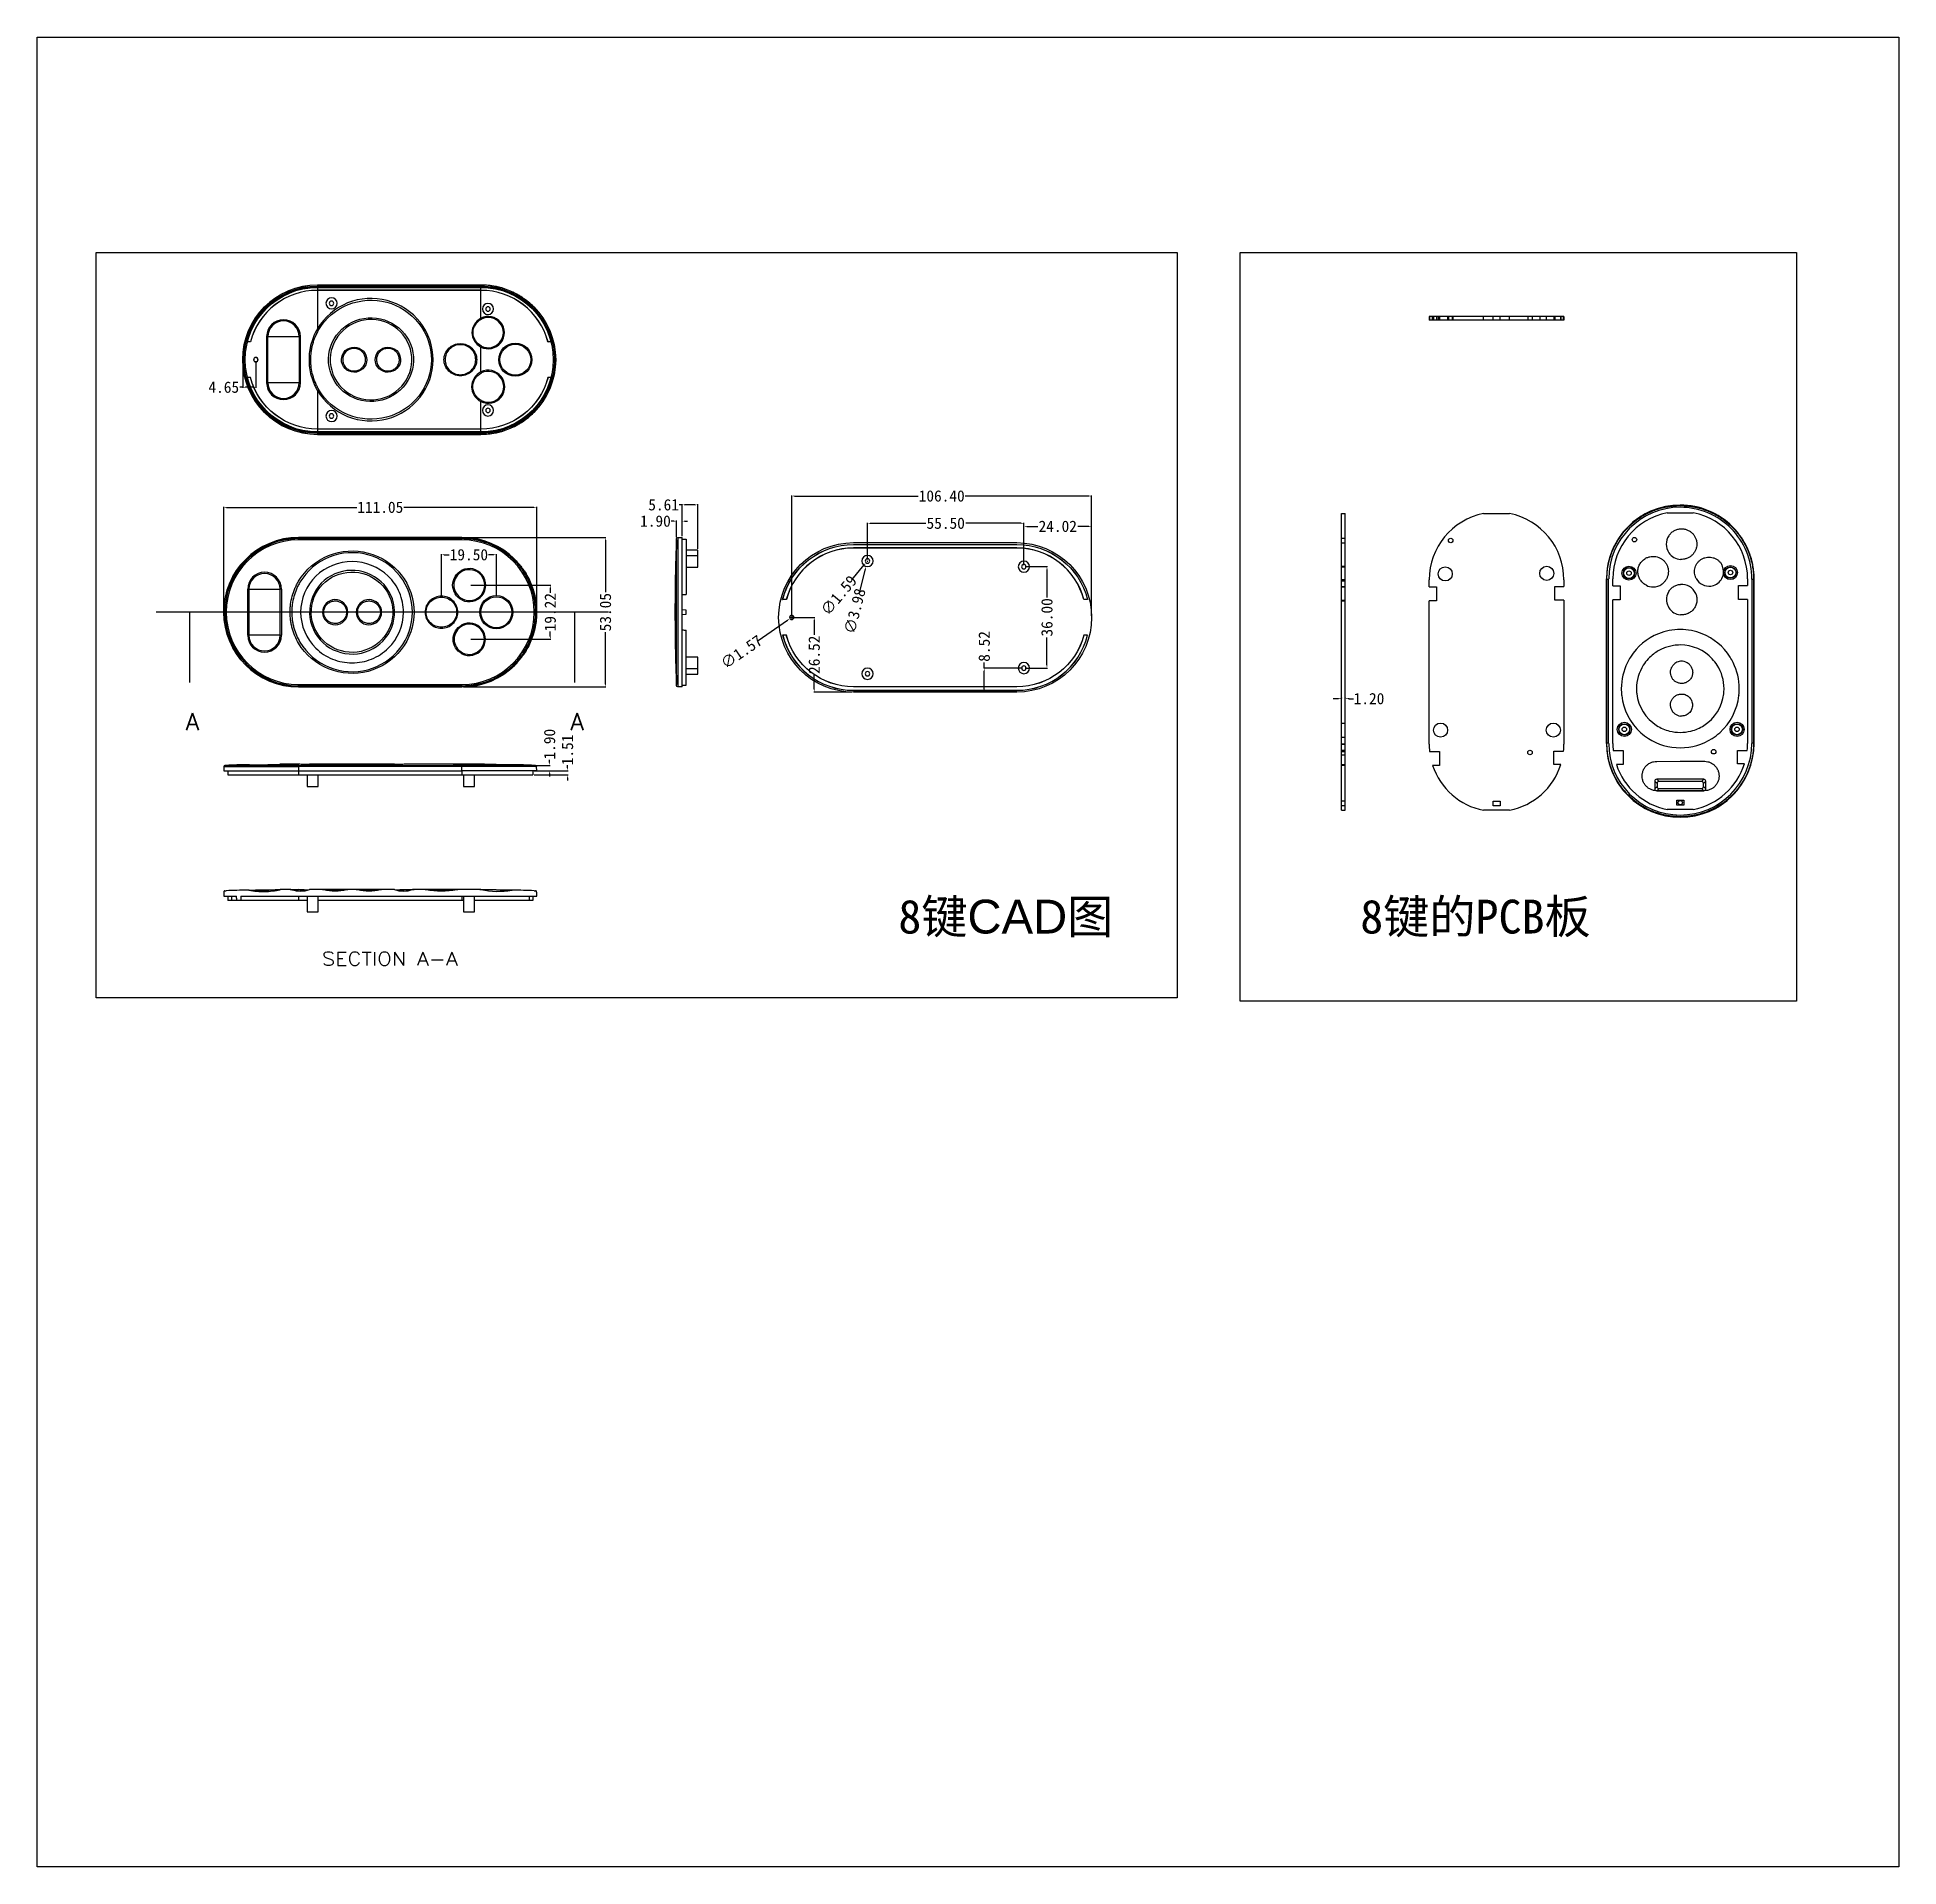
# Model space of a CAD drawing. Header units: inches. Extents: x 67 to 1213, y 469 to 1118.
# Drawn here: x 553 to 1213, y 469 to 1118 of the extents above; entities that cross this region are included whole.
import ezdxf
from ezdxf.lldxf.tags import DXFTag

# ---------------------------------------------------------------- set-up
doc = ezdxf.new("R2010")
doc.units = ezdxf.units.IN
doc.header["$MEASUREMENT"] = 0
doc.layers.add('256', color=7, linetype='Continuous', true_color=0xffffff)
doc.styles.add('blockfont', font='simplex.shx', dxfattribs={"bigfont": 'bigfont'})
doc.styles.get("Standard").update_dxf_attribs({"font": '', "height": 4})
doc.styles.get('Standard').set_extended_font_data('SimSun')
tags = doc.linetypes.add('DASHED', pattern=[0.75, 0.5, -0.25]).pattern_tags.tags
tags[6:7] = [DXFTag(74, 4), DXFTag(75, 0), DXFTag(340, '0'), DXFTag(46, 0.0), DXFTag(50, 0.0), DXFTag(44, 0.0), DXFTag(45, 0.0)]
tags[4:5] = [DXFTag(74, 4), DXFTag(75, 0), DXFTag(340, '0'), DXFTag(46, 0.0), DXFTag(50, 0.0), DXFTag(44, 0.0), DXFTag(45, 0.0)]
tags = doc.linetypes.add('PHANTOM', pattern=[2.5, 1.25, -0.25, 0.25, -0.25, 0.25, -0.25]).pattern_tags.tags
tags[14:15] = [DXFTag(74, 4), DXFTag(75, 0), DXFTag(340, '0'), DXFTag(46, 0.0), DXFTag(50, 0.0), DXFTag(44, 0.0), DXFTag(45, 0.0)]
tags[12:13] = [DXFTag(74, 4), DXFTag(75, 0), DXFTag(340, '0'), DXFTag(46, 0.0), DXFTag(50, 0.0), DXFTag(44, 0.0), DXFTag(45, 0.0)]
tags[10:11] = [DXFTag(74, 4), DXFTag(75, 0), DXFTag(340, '0'), DXFTag(46, 0.0), DXFTag(50, 0.0), DXFTag(44, 0.0), DXFTag(45, 0.0)]
tags[8:9] = [DXFTag(74, 4), DXFTag(75, 0), DXFTag(340, '0'), DXFTag(46, 0.0), DXFTag(50, 0.0), DXFTag(44, 0.0), DXFTag(45, 0.0)]
tags[6:7] = [DXFTag(74, 4), DXFTag(75, 0), DXFTag(340, '0'), DXFTag(46, 0.0), DXFTag(50, 0.0), DXFTag(44, 0.0), DXFTag(45, 0.0)]
tags[4:5] = [DXFTag(74, 4), DXFTag(75, 0), DXFTag(340, '0'), DXFTag(46, 0.0), DXFTag(50, 0.0), DXFTag(44, 0.0), DXFTag(45, 0.0)]
doc.dimstyles.get("Standard").update_dxf_attribs({"dimtxt": 0.18, "dimasz": 0.18, "dimexe": 0.18, "dimexo": 0.0625, "dimgap": 0.09, "dimtad": 0, "dimtih": 1, "dimtoh": 1, "dimdec": 4, "dimzin": 0, "dimdsep": 46, "dimtxsty": 'Standard', "dimcen": 0.09, "dimadec": 0, "dimazin": 0, "dimtfac": 1, "dimtdec": 4, "dimtofl": 0, "dimtmove": 0, "dimatfit": 3, "dimfxl": 0, "dimtolj": 1, "dimtzin": 0, "dimarcsym": 0})

# ---------------------------------------------------------------- blocks, each defined once
blk = doc.blocks.new('*D21')
at = {"color": 0, "lineweight": -2}
for p, q in [((625.58, 1002.91), (625.58, 993.45)), ((630.23, 1002.91), (630.23, 993.45)), ((625.58, 993.63), (624.58, 993.63)), ((629.23, 993.63), (626.58, 993.63))]:
    blk.add_line(p, q, dxfattribs=at)
at = {"color": 0}
for points in [[(626.58, 993.8), (626.58, 993.47), (625.58, 993.63)], [(629.23, 993.8), (629.23, 993.47), (630.23, 993.63)]]:
    blk.add_solid(points, dxfattribs=at)
at = {"layer": 'Defpoints', "color": 0}
for p in [(625.58, 1003.41), (630.23, 1003.41), (625.58, 993.63)]:
    blk.add_point(p, dxfattribs=at)
at = {"color": 0, "insert": (618.87, 993.63), "char_height": 4, "attachment_point": 5}
blk.add_mtext('\\A1;4.65', dxfattribs=at)
blk = doc.blocks.new('*D22')
at = {"color": 0, "lineweight": -2}
for p, q in [((820.92, 911.96), (828.57, 911.96)), ((828.39, 910.96), (828.39, 905.78)), ((841.79, 885.43), (828.21, 885.43)), ((828.39, 886.43), (828.39, 891.6))]:
    blk.add_line(p, q, dxfattribs=at)
at = {"color": 0}
for points in [[(828.22, 910.96), (828.55, 910.96), (828.39, 911.96)], [(828.22, 886.43), (828.55, 886.43), (828.39, 885.43)]]:
    blk.add_solid(points, dxfattribs=at)
at = {"layer": 'Defpoints', "color": 0}
for p in [(820.42, 911.96), (828.39, 911.96), (842.29, 885.43)]:
    blk.add_point(p, dxfattribs=at)
at = {"color": 0, "insert": (828.39, 898.69), "char_height": 4, "attachment_point": 5, "rotation": 90}
blk.add_mtext('\\A1;26.52', dxfattribs=at)
blk = doc.blocks.new('*D23')
at = {"color": 0, "lineweight": -2}
for p, q in [((902.29, 893.96), (888.54, 893.96)), ((888.72, 893.96), (888.72, 895.97)), ((888.72, 886.43), (888.72, 892.96)), ((899.79, 885.43), (888.54, 885.43))]:
    blk.add_line(p, q, dxfattribs=at)
at = {"color": 0}
for points in [[(888.55, 892.96), (888.88, 892.96), (888.72, 893.96)], [(888.55, 886.43), (888.88, 886.43), (888.72, 885.43)]]:
    blk.add_solid(points, dxfattribs=at)
at = {"layer": 'Defpoints', "color": 0}
for p in [(902.79, 893.96), (888.72, 885.43), (900.29, 885.43)]:
    blk.add_point(p, dxfattribs=at)
at = {"color": 0, "insert": (888.72, 901.65), "char_height": 4, "attachment_point": 5, "rotation": 90}
blk.add_mtext('\\A1;8.52', dxfattribs=at)
blk = doc.blocks.new('*D24')
at = {"color": 0, "lineweight": -2}
for p, q in [((820.42, 912.46), (820.42, 955.21)), ((821.42, 955.03), (865.25, 955.03)), ((925.81, 955.03), (881.98, 955.03)), ((926.81, 912.46), (926.81, 955.21))]:
    blk.add_line(p, q, dxfattribs=at)
at = {"color": 0}
for points in [[(821.42, 955.19), (821.42, 954.86), (820.42, 955.03)], [(925.81, 955.19), (925.81, 954.86), (926.81, 955.03)]]:
    blk.add_solid(points, dxfattribs=at)
at = {"layer": 'Defpoints', "color": 0}
for p in [(926.81, 955.03), (820.42, 911.96), (926.81, 911.96)]:
    blk.add_point(p, dxfattribs=at)
at = {"color": 0, "insert": (873.62, 955.03), "char_height": 4, "attachment_point": 5}
blk.add_mtext('\\A1;106.40', dxfattribs=at)
blk = doc.blocks.new('*D25')
at = {"color": 0, "lineweight": -2}
for p, q in [((820.33, 911.96), (820.51, 911.96)), ((820.42, 911.87), (820.42, 912.05)), ((808.49, 903.78), (818.94, 910.95))]:
    blk.add_line(p, q, dxfattribs=at)
at = {"color": 0}
blk.add_solid([(818.85, 911.08), (819.04, 910.81), (819.77, 911.51)], dxfattribs=at)
at = {"layer": 'Defpoints', "color": 0}
for p in [(821.07, 912.4), (819.77, 911.51)]:
    blk.add_point(p, dxfattribs=at)
at = {"color": 0, "insert": (802.56, 899.71), "char_height": 4, "attachment_point": 5, "rotation": 34.42647}
blk.add_mtext('\\A1;∅1.57', dxfattribs=at)
blk = doc.blocks.new('*D26')
at = {"color": 0, "lineweight": -2}
for p, q in [((847.2, 931.96), (847.38, 931.96)), ((847.29, 931.87), (847.29, 932.05)), ((844.55, 921.15), (846.56, 929.06))]:
    blk.add_line(p, q, dxfattribs=at)
at = {"color": 0}
blk.add_solid([(846.39, 929.1), (846.72, 929.02), (846.8, 930.03)], dxfattribs=at)
at = {"layer": 'Defpoints', "color": 0}
for p in [(847.78, 933.88), (846.8, 930.03)]:
    blk.add_point(p, dxfattribs=at)
at = {"color": 0, "insert": (842.79, 914.18), "char_height": 4, "attachment_point": 5, "rotation": 75.79342}
blk.add_mtext('\\A1;∅3.98', dxfattribs=at)
blk = doc.blocks.new('*D27')
at = {"color": 0, "lineweight": -2}
for p, q in [((847.2, 931.96), (847.38, 931.96)), ((847.29, 931.87), (847.29, 932.05)), ((841.71, 925.29), (846.14, 930.58))]:
    blk.add_line(p, q, dxfattribs=at)
at = {"color": 0}
blk.add_solid([(846.01, 930.69), (846.26, 930.47), (846.78, 931.35)], dxfattribs=at)
at = {"layer": 'Defpoints', "color": 0}
for p in [(847.8, 932.57), (846.78, 931.35)]:
    blk.add_point(p, dxfattribs=at)
at = {"color": 0, "insert": (837.09, 919.77), "char_height": 4, "attachment_point": 5, "rotation": 50.05296}
blk.add_mtext('\\A1;∅1.59', dxfattribs=at)
blk = doc.blocks.new('*D28')
at = {"color": 0, "lineweight": -2}
for p, q in [((902.79, 930.46), (902.79, 944.44)), ((903.79, 944.26), (907.71, 944.26)), ((925.81, 944.26), (921.89, 944.26)), ((926.81, 912.46), (926.81, 944.44))]:
    blk.add_line(p, q, dxfattribs=at)
at = {"color": 0}
for points in [[(903.79, 944.42), (903.79, 944.09), (902.79, 944.26)], [(925.81, 944.42), (925.81, 944.09), (926.81, 944.26)]]:
    blk.add_solid(points, dxfattribs=at)
at = {"layer": 'Defpoints', "color": 0}
for p in [(926.81, 944.26), (902.79, 929.96), (926.81, 911.96)]:
    blk.add_point(p, dxfattribs=at)
at = {"color": 0, "insert": (914.8, 944.26), "char_height": 4, "attachment_point": 5}
blk.add_mtext('\\A1;24.02', dxfattribs=at)
blk = doc.blocks.new('*D29')
at = {"color": 0, "lineweight": -2}
for p, q in [((903.29, 929.96), (911.15, 929.96)), ((910.97, 928.96), (910.97, 919.06)), ((910.97, 894.96), (910.97, 904.86)), ((903.29, 893.96), (911.15, 893.96))]:
    blk.add_line(p, q, dxfattribs=at)
at = {"color": 0}
for points in [[(910.8, 928.96), (911.13, 928.96), (910.97, 929.96)], [(910.8, 894.96), (911.13, 894.96), (910.97, 893.96)]]:
    blk.add_solid(points, dxfattribs=at)
at = {"layer": 'Defpoints', "color": 0}
for p in [(902.79, 929.96), (910.97, 929.96), (902.79, 893.96)]:
    blk.add_point(p, dxfattribs=at)
at = {"color": 0, "insert": (910.97, 911.96), "char_height": 4, "attachment_point": 5, "rotation": 90}
blk.add_mtext('\\A1;36.00', dxfattribs=at)
blk = doc.blocks.new('*D30')
at = {"color": 0, "lineweight": -2}
for p, q in [((847.29, 932.46), (847.29, 945.53)), ((848.29, 945.35), (867.94, 945.35)), ((901.79, 945.35), (882.14, 945.35)), ((902.79, 930.46), (902.79, 945.53))]:
    blk.add_line(p, q, dxfattribs=at)
at = {"color": 0}
for points in [[(848.29, 945.51), (848.29, 945.18), (847.29, 945.35)], [(901.79, 945.51), (901.79, 945.18), (902.79, 945.35)]]:
    blk.add_solid(points, dxfattribs=at)
at = {"layer": 'Defpoints', "color": 0}
for p in [(847.29, 945.35), (847.29, 931.96), (902.79, 929.96)]:
    blk.add_point(p, dxfattribs=at)
at = {"color": 0, "insert": (875.04, 945.35), "char_height": 4, "attachment_point": 5}
blk.add_mtext('\\A1;55.50', dxfattribs=at)
blk = doc.blocks.new('*D31')
at = {"color": 0, "lineweight": -2}
for p, q in [((778.57, 946.11), (777.57, 946.11)), ((779.57, 940.4), (779.57, 946.29)), ((781.47, 940.82), (781.47, 946.29)), ((782.47, 946.11), (783.47, 946.11))]:
    blk.add_line(p, q, dxfattribs=at)
at = {"color": 0}
for points in [[(778.57, 946.28), (778.57, 945.94), (779.57, 946.11)], [(782.47, 946.28), (782.47, 945.94), (781.47, 946.11)]]:
    blk.add_solid(points, dxfattribs=at)
at = {"layer": 'Defpoints', "color": 0}
for p in [(779.57, 946.11), (779.57, 939.9), (781.47, 940.32)]:
    blk.add_point(p, dxfattribs=at)
at = {"color": 0, "insert": (772.05, 946.11), "char_height": 4, "attachment_point": 5}
blk.add_mtext('\\A1;1.90', dxfattribs=at)
blk = doc.blocks.new('*D32')
at = {"color": 0, "lineweight": -2}
for p, q in [((781.47, 951.9), (780.47, 951.9)), ((781.47, 940.82), (781.47, 952.08)), ((786.08, 951.9), (782.47, 951.9)), ((787.08, 936.29), (787.08, 952.08))]:
    blk.add_line(p, q, dxfattribs=at)
at = {"color": 0}
for points in [[(782.47, 952.06), (782.47, 951.73), (781.47, 951.9)], [(786.08, 952.06), (786.08, 951.73), (787.08, 951.9)]]:
    blk.add_solid(points, dxfattribs=at)
at = {"layer": 'Defpoints', "color": 0}
for p in [(781.47, 951.9), (781.47, 940.32), (787.08, 935.79)]:
    blk.add_point(p, dxfattribs=at)
at = {"color": 0, "insert": (774.94, 951.9), "char_height": 4, "attachment_point": 5}
blk.add_mtext('\\A1;5.61', dxfattribs=at)
blk = doc.blocks.new('*D33')
at = {"color": 0, "lineweight": -2}
for p, q in [((729.77, 859.44), (734.68, 859.44)), ((734.5, 860.44), (734.5, 861.44)), ((730.42, 857.54), (734.68, 857.54)), ((734.5, 856.54), (734.5, 855.54))]:
    blk.add_line(p, q, dxfattribs=at)
at = {"color": 0}
for points in [[(734.33, 860.44), (734.66, 860.44), (734.5, 859.44)], [(734.33, 856.54), (734.66, 856.54), (734.5, 857.54)]]:
    blk.add_solid(points, dxfattribs=at)
at = {"layer": 'Defpoints', "color": 0}
for p in [(729.27, 859.44), (734.5, 859.44), (729.92, 857.54)]:
    blk.add_point(p, dxfattribs=at)
at = {"color": 0, "insert": (734.5, 866.96), "char_height": 4, "attachment_point": 5, "rotation": 90}
blk.add_mtext('\\A1;1.90', dxfattribs=at)
blk = doc.blocks.new('*D34')
at = {"color": 0, "lineweight": -2}
for p, q in [((740.85, 858.54), (740.85, 859.54)), ((728.98, 857.54), (741.03, 857.54)), ((728.98, 856.03), (741.03, 856.03)), ((740.85, 855.03), (740.85, 854.03))]:
    blk.add_line(p, q, dxfattribs=at)
at = {"color": 0}
for points in [[(740.69, 858.54), (741.02, 858.54), (740.85, 857.54)], [(740.69, 855.03), (741.02, 855.03), (740.85, 856.03)]]:
    blk.add_solid(points, dxfattribs=at)
at = {"layer": 'Defpoints', "color": 0}
for p in [(728.48, 857.54), (728.48, 856.03), (740.85, 857.54)]:
    blk.add_point(p, dxfattribs=at)
at = {"color": 0, "insert": (740.85, 864.92), "char_height": 4, "attachment_point": 5, "rotation": 90}
blk.add_mtext('\\A1;1.51', dxfattribs=at)
blk = doc.blocks.new('*D35')
at = {"color": 0, "lineweight": -2}
for p, q in [((696.1, 919.62), (696.1, 934.36)), ((697.1, 934.18), (698.9, 934.18)), ((714.6, 934.18), (712.79, 934.18)), ((715.6, 919.79), (715.6, 934.36))]:
    blk.add_line(p, q, dxfattribs=at)
at = {"color": 0}
for points in [[(697.1, 934.34), (697.1, 934.01), (696.1, 934.18)], [(714.6, 934.34), (714.6, 934.01), (715.6, 934.18)]]:
    blk.add_solid(points, dxfattribs=at)
at = {"layer": 'Defpoints', "color": 0}
for p in [(715.6, 934.18), (696.1, 919.12), (715.6, 919.29)]:
    blk.add_point(p, dxfattribs=at)
at = {"color": 0, "insert": (705.85, 934.18), "char_height": 4, "attachment_point": 5}
blk.add_mtext('\\A1;19.50', dxfattribs=at)
blk = doc.blocks.new('*D36')
at = {"color": 0, "lineweight": -2}
for p, q in [((706.49, 923.41), (734.91, 923.41)), ((734.73, 922.41), (734.73, 920.71)), ((734.73, 905.19), (734.73, 906.89)), ((706.49, 904.19), (734.91, 904.19))]:
    blk.add_line(p, q, dxfattribs=at)
at = {"color": 0}
for points in [[(734.57, 922.41), (734.9, 922.41), (734.73, 923.41)], [(734.57, 905.19), (734.9, 905.19), (734.73, 904.19)]]:
    blk.add_solid(points, dxfattribs=at)
at = {"layer": 'Defpoints', "color": 0}
for p in [(705.99, 923.41), (734.73, 923.41), (705.99, 904.19)]:
    blk.add_point(p, dxfattribs=at)
at = {"color": 0, "insert": (734.73, 913.8), "char_height": 4, "attachment_point": 5, "rotation": 90}
blk.add_mtext('\\A1;19.22', dxfattribs=at)
blk = doc.blocks.new('*D37')
at = {"color": 0, "lineweight": -2}
for p, q in [((703.9, 940.32), (754.49, 940.32)), ((754.31, 939.32), (754.31, 920.86)), ((754.31, 888.27), (754.31, 906.73)), ((703.9, 887.27), (754.49, 887.27))]:
    blk.add_line(p, q, dxfattribs=at)
at = {"color": 0}
for points in [[(754.14, 939.32), (754.48, 939.32), (754.31, 940.32)], [(754.14, 888.27), (754.48, 888.27), (754.31, 887.27)]]:
    blk.add_solid(points, dxfattribs=at)
at = {"layer": 'Defpoints', "color": 0}
for p in [(703.4, 940.32), (754.31, 940.32), (703.4, 887.27)]:
    blk.add_point(p, dxfattribs=at)
at = {"color": 0, "insert": (754.31, 913.8), "char_height": 4, "attachment_point": 5, "rotation": 90}
blk.add_mtext('\\A1;53.05', dxfattribs=at)
blk = doc.blocks.new('*D38')
at = {"color": 0, "lineweight": -2}
for p, q in [((618.87, 914.3), (618.87, 951.19)), ((619.87, 951.01), (666.06, 951.01)), ((728.92, 951.01), (682.73, 951.01)), ((729.92, 914.35), (729.92, 951.19))]:
    blk.add_line(p, q, dxfattribs=at)
at = {"color": 0}
for points in [[(619.87, 951.18), (619.87, 950.84), (618.87, 951.01)], [(728.92, 951.18), (728.92, 950.84), (729.92, 951.01)]]:
    blk.add_solid(points, dxfattribs=at)
at = {"layer": 'Defpoints', "color": 0}
for p in [(618.87, 951.01), (618.87, 913.8), (729.92, 913.85)]:
    blk.add_point(p, dxfattribs=at)
at = {"color": 0, "insert": (674.4, 951.01), "char_height": 4, "attachment_point": 5}
blk.add_mtext('\\A1;111.05', dxfattribs=at)
blk = doc.blocks.new('*D41')
at = {"color": 0, "lineweight": -2}
for p, q in [((1014.03, 883.11), (1012.53, 883.11)), ((1015.53, 883.41), (1015.53, 883.29)), ((1016.73, 883.41), (1016.73, 883.29)), ((1018.23, 883.11), (1019.73, 883.11))]:
    blk.add_line(p, q, dxfattribs=at)
at = {"color": 0}
for points in [[(1014.03, 883.36), (1014.03, 882.86), (1015.53, 883.11)], [(1018.23, 883.36), (1018.23, 882.86), (1016.73, 883.11)]]:
    blk.add_solid(points, dxfattribs=at)
at = {"layer": 'Defpoints', "color": 0}
for p in [(1015.53, 883.11), (1016.73, 883.11), (1016.73, 883.11)]:
    blk.add_point(p, dxfattribs=at)
at = {"color": 0, "insert": (1025.25, 883.11), "char_height": 4, "attachment_point": 5}
blk.add_mtext('\\A1;1.20', dxfattribs=at)

msp = doc.modelspace()

# ---------------------------------------------------------------- linework, layer by layer
at = {"color": 7, "linetype": 'Continuous'}
for p, q in [((1094.40723, 1018.67798), (1046.5959, 1018.67798)), ((1046.5959, 1018.67798), (1046.5959, 1017.47798)), ((1065.87797, 1017.47798), (1046.59804, 1017.47798)), ((1046.73522, 1018.67798), (1046.73522, 1017.47798)), ((1047.8178, 1017.47798), (1047.8178, 1018.67798)), ((1048.15832, 1018.67798), (1048.15832, 1017.47798)), ((1049.1913, 1018.67798), (1049.1913, 1017.47798)), ((1049.80746, 1018.67798), (1049.80746, 1017.47798)), ((1050.25172, 1018.67798), (1050.25172, 1017.47798)), ((1053.15832, 1018.67798), (1053.15832, 1017.47798)), ((1053.43722, 1018.67798), (1053.43722, 1017.47798)), ((1054.80746, 1018.67798), (1054.80746, 1017.47798)), ((1055.03722, 1018.67798), (1055.03722, 1017.47798)), ((1065.88293, 1017.47798), (1065.88293, 1018.67798)), ((1075.11778, 1017.47798), (1065.88496, 1017.47798)), ((1069.25131, 1017.47798), (1069.25131, 1018.67798)), ((1071.75131, 1017.47798), (1071.75131, 1018.67798)), ((1075.11803, 1017.47798), (1075.11803, 1018.67798)), ((1094.40723, 1017.47798), (1075.12469, 1017.47798)), ((1081.55487, 1018.67798), (1081.55487, 1017.47798)), ((1083.15487, 1018.67798), (1083.15487, 1017.47798)), ((1085.80746, 1018.67798), (1085.80746, 1017.47798)), ((1088.15832, 1018.67798), (1088.15832, 1017.47798)), ((1090.78, 1018.67798), (1090.78, 1017.47798)), ((1090.80746, 1018.67798), (1090.80746, 1017.47798)), ((1091.21643, 1018.67798), (1091.21643, 1017.47798)), ((1093.15832, 1018.67798), (1093.15832, 1017.47798)), ((1093.29305, 1018.67798), (1093.29305, 1017.47798)), ((1094.27512, 1017.47798), (1094.27512, 1018.67798)), ((1094.4046, 1018.67798), (1094.4046, 1017.47798)), ((1135.69376, 951.63534), (1135.69377, 951.82513)), ((1015.52994, 948.79779), (1016.72994, 948.79779)), ((1015.52994, 843.48918), (1015.52994, 948.79779)), ((1016.72994, 843.49022), (1016.72994, 948.79681)), ((1065.87796, 948.79683), (1075.12469, 948.79683)), ((1015.52994, 940.05969), (1016.72994, 940.05969)), ((1015.52994, 938.45969), (1016.72994, 938.45969)), ((1015.52994, 930.08831), (1016.72994, 930.08831)), ((1015.52994, 929.86942), (1016.72994, 929.86942)), ((1015.52994, 925.33504), (1016.72994, 925.33504)), ((1016.72994, 925.3078), (1015.52994, 925.3078)), ((1015.52994, 925.08831), (1016.72994, 925.08831)), ((1015.52994, 924.86942), (1016.72994, 924.86942)), ((1046.5959, 922.82491), (1046.5959, 925.33504)), ((1094.40563, 925.3078), (1094.40665, 922.97039)), ((1109.48835, 867.23017), (1109.48835, 925.61521)), ((1109.67012, 867.58564), (1109.67012, 925.25978)), ((1110.28835, 867.23078), (1110.28835, 925.61464)), ((1161.09756, 925.57311), (1161.0971, 867.2597)), ((1161.10069, 925.58726), (1161.10249, 867.2597)), ((1161.71891, 925.26012), (1161.72058, 867.58494)), ((1161.89585, 925.60216), (1161.89585, 925.59197)), ((1161.90249, 867.24277), (1161.9007, 925.59706)), ((1015.52994, 922.97039), (1016.72994, 922.97039)), ((1015.52994, 922.82491), (1016.72994, 922.82491)), ((1046.5959, 922.82491), (1049.1913, 922.82491)), ((1049.1913, 922.82491), (1049.1913, 917.87107)), ((1091.21643, 922.97039), (1094.40746, 922.97039)), ((1091.21643, 918.05812), (1091.21643, 922.97039)), ((1015.52994, 918.05812), (1016.72994, 918.05812)), ((1015.52994, 917.87107), (1016.72994, 917.87107)), ((1049.1913, 917.87107), (1046.5959, 917.87107)), ((1046.5959, 866.95228), (1046.5959, 917.87107)), ((1094.4076, 918.05812), (1091.21643, 918.05812)), ((1094.40723, 918.05812), (1094.40592, 866.98061)), ((1114.90278, 884.29306), (1114.89825, 884.33495)), ((1156.48928, 884.33495), (1156.48475, 884.29306)), ((1015.52994, 874.43942), (1016.72994, 874.43942)), ((1015.52994, 869.43942), (1016.72994, 869.43942)), ((1015.52994, 866.98061), (1016.72994, 866.98061)), ((1016.72994, 866.95228), (1015.52994, 866.95228)), ((1161.89584, 867.26164), (1161.89584, 867.26174)), ((1015.52994, 864.79784), (1016.72994, 864.79784)), ((1016.72994, 864.48478), (1015.52994, 864.48478)), ((1015.52994, 864.41203), (1016.72994, 864.41203)), ((1015.52994, 863.19784), (1016.72994, 863.19784)), ((1015.52994, 859.76137), (1016.72994, 859.76137)), ((1016.72994, 859.42727), (1015.52994, 859.42727)), ((1046.73522, 864.41207), (1050.25172, 864.41207)), ((1050.25172, 859.42835), (1047.81734, 859.42835)), ((1050.25172, 864.41208), (1050.25172, 859.42855)), ((1090.78, 859.76257), (1090.78, 864.48482)), ((1090.78, 864.48482), (1094.27513, 864.48482)), ((1093.29347, 859.76238), (1090.78, 859.76238)), ((1127.36514, 860.87072), (1135.69348, 860.87455)), ((1127.44377, 853.0156), (1126.64377, 853.8156)), ((1126.64377, 853.8156), (1126.64377, 851.12982)), ((1144.03666, 854.52271), (1127.35087, 854.52271)), ((1127.35087, 854.52271), (1128.15087, 853.72271)), ((1127.44377, 853.0156), (1127.44377, 851.92982)), ((1143.23666, 853.72271), (1128.15087, 853.72271)), ((1143.23666, 853.72271), (1144.03666, 854.52271)), ((1144.74377, 853.8156), (1143.94377, 853.0156)), ((1143.94377, 851.92982), (1143.94377, 853.0156)), ((1144.74377, 851.12982), (1144.74377, 853.8156)), ((1016.72994, 846.79123), (1015.52994, 846.79123)), ((1069.25131, 845.09123), (1069.25131, 846.79123)), ((1069.25131, 846.79123), (1071.75131, 846.79123)), ((1071.75131, 846.79123), (1071.75131, 845.09123)), ((1126.64377, 851.12982), (1127.44377, 851.92982)), ((1128.15087, 851.22271), (1127.35087, 850.42271)), ((1127.35087, 850.42271), (1144.03666, 850.42271)), ((1128.15087, 851.22271), (1143.23666, 851.22271)), ((1144.03666, 850.42271), (1143.23666, 851.22271)), ((1143.94377, 851.92982), (1144.74377, 851.12982)), ((1016.72994, 845.09123), (1015.52994, 845.09123)), ((1015.52994, 843.48918), (1016.72994, 843.48918)), ((1075.12323, 843.49049), (1065.8795, 843.49049)), ((1071.75131, 845.09123), (1069.25131, 845.09123)), ((1135.69377, 841.21008), (1135.69377, 841.02029))]:
    msp.add_line(p, q, dxfattribs=at)
at = {"color": 1, "linetype": 'Continuous'}
for p, q in [((1131.07041, 949.07588), (1140.31715, 949.07588)), ((1111.78835, 923.10396), (1111.78835, 925.61409)), ((1159.59808, 925.58685), (1159.5991, 923.24944)), ((1111.78835, 923.10396), (1114.38375, 923.10396)), ((1114.38375, 923.10396), (1114.38375, 918.15012)), ((1156.40888, 918.33717), (1156.40888, 923.24944)), ((1156.40888, 923.24944), (1159.59991, 923.24944)), ((1159.60005, 918.33717), (1156.40888, 918.33717)), ((1159.59968, 918.33717), (1159.59837, 867.25966)), ((1111.78835, 867.23133), (1111.78835, 918.15012)), ((1114.38375, 918.15012), (1111.78835, 918.15012)), ((1111.92767, 864.69112), (1115.44417, 864.69112)), ((1115.44417, 859.7074), (1113.00979, 859.7074)), ((1115.44417, 864.69113), (1115.44417, 859.7076)), ((1155.97245, 864.76387), (1159.46758, 864.76387)), ((1155.97245, 860.04162), (1155.97245, 864.76387)), ((1158.48592, 860.04143), (1155.97245, 860.04143)), ((1134.44376, 847.07028), (1136.94376, 847.07028)), ((1134.44376, 845.37028), (1134.44376, 847.07028)), ((1136.94376, 847.07028), (1136.94376, 845.37028)), ((1140.31568, 843.76954), (1131.07195, 843.76954)), ((1136.94376, 845.37028), (1134.44376, 845.37028))]:
    msp.add_line(p, q, dxfattribs=at)
for p, q in [((821.20311, 911.95539), (819.63052, 911.95539)), ((820.41681, 912.74168), (820.41681, 911.16909))]:
    msp.add_line(p, q)
for points in [[(552.67515, 1117.83952), (1213.22925, 1117.83952), (1213.22925, 468.58311), (552.67515, 468.58311)], [(573.64513, 1041.39064), (957.1951, 1041.39064), (957.1951, 776.93944), (573.64513, 776.93944)], [(979.58319, 1041.47208), (1176.94448, 1041.47208), (1176.94448, 775.75818), (979.58319, 775.75818)]]:
    msp.add_lwpolyline(points, close=True)
at = {"color": 7, "linetype": 'Continuous'}
for points in [[(1125.19072, 949.62592), (1121.84543, 947.86195), (1118.77868, 945.62575), (1116.06162, 942.9641), (1113.75701, 939.93514), (1111.91652, 936.60731), (1110.57781, 933.05704), (1109.76431, 929.36559), (1109.48837, 925.61521)], [(1161.89993, 925.60215), (1161.65188, 929.16376), (1160.9186, 932.68002), (1159.70564, 936.08443), (1158.02597, 939.30944), (1155.90234, 942.28821)], [(1109.48837, 867.23015), (1109.73929, 863.65499), (1110.47693, 860.13694), (1111.69028, 856.74175), (1113.36218, 853.53497), (1115.46624, 850.58022)], [(1145.49484, 842.92404), (1148.98975, 844.64851), (1152.18706, 846.87007), (1155.02218, 849.54313), (1157.43552, 852.61552), (1159.36905, 856.01994), (1160.77212, 859.66276), (1161.61703, 863.43921), (1161.90083, 867.24296)]]:
    msp.add_lwpolyline(points, dxfattribs=at)
for centre, radius in [((1054.23722, 939.25969), 0.8), ((1052.30746, 927.36942), 2.5), ((1088.30746, 927.58831), 2.5), ((1117.49991, 927.64847), 2), ((1117.49991, 927.64847), 1.89876), ((1117.49991, 927.64847), 0.8), ((1153.49991, 927.86736), 2), ((1153.49991, 927.86736), 1.89876), ((1153.49991, 927.86736), 0.8), ((1050.65832, 871.93942), 2.5), ((1090.65832, 871.93942), 2.5), ((1115.85077, 872.21847), 2), ((1115.85077, 872.21847), 1.89876), ((1115.85077, 872.21847), 0.8), ((1155.85077, 872.21847), 2), ((1155.85077, 872.21847), 1.89876), ((1155.85077, 872.21847), 0.8), ((1082.35487, 863.99784), 0.8), ((1135.69377, 846.22028), 0.75)]:
    msp.add_circle(centre, radius, dxfattribs=at)
at = {"color": 1, "linetype": 'Continuous'}
for centre, radius in [((1119.42967, 939.53874), 0.8), ((1117.49991, 927.64847), 2.5), ((1153.49991, 927.86736), 2.5), ((1115.85077, 872.21847), 2.5), ((1155.85077, 872.21847), 2.5), ((1147.54732, 864.27689), 0.8)]:
    msp.add_circle(centre, radius, dxfattribs=at)
at = {"color": 7, "linetype": 'Continuous'}
for centre, radius, start, end in [((1135.71432, 925.60472), 26.22263, 90.0446774, 179.97709135), ((1135.6732, 925.6047), 26.22265, 359.94316246, 89.95463065), ((1070.53634, 925.31614), 23.9383, 101.22130069, 179.98134102), ((1070.46626, 925.31611), 23.93834, 359.98012003, 78.77858132), ((1135.71432, 925.60472), 25.42263, 90.04554012, 180.00533232), ((1135.67319, 925.60468), 25.42267, 359.92884874, 89.95284486), ((1136.15487, 937.96437), 5.42932, 146.95477213, 214.39670995), ((1136.14768, 937.95608), 5.41864, 214.36729885, 265.63669972), ((1136.14643, 938.03512), 5.49726, 265.71231816, 266.18225489), ((1137.89312, 925.25818), 28.22224, 179.27434265, 179.99646443), ((1145.90228, 928.17494), 5.12934, 207.95014882, 277.70058538), ((1145.87753, 928.20762), 5.16697, 288.835197, 27.94800389), ((1126.06642, 928.17965), 5.40585, 243.71772798, 269.80424432), ((1126.06004, 928.17791), 5.40415, 269.87206322, 305.01375866), ((1136.24249, 918.27797), 5.44311, 159.7435584, 212.74866199), ((1136.07703, 918.33171), 5.26939, 158.91484667, 159.66886201), ((1136.24688, 918.26831), 5.45061, 150.95349735, 158.9359679), ((1136.20141, 918.03921), 5.6535, 94.17172153, 94.67449693), ((1136.20723, 918.29024), 5.40348, 23.2180506, 94.42690935), ((1136.19694, 918.29245), 5.41206, 22.21709937, 23.15411939), ((1145.89539, 928.17482), 5.12991, 277.77706819, 288.76452303), ((1136.21101, 918.256), 5.40483, 212.73313871, 265.00692474), ((1136.2122, 918.62575), 5.77318, 265.3143117, 265.81347823), ((1135.69112, 886.74152), 20.88824, 111.68688493, 147.79421862), ((1135.69023, 886.73229), 20.89679, 89.99031106, 111.67529576), ((1135.68289, 886.65582), 20.9722, 68.36589649, 89.97027823), ((1135.69788, 886.74421), 20.88556, 32.2016959, 68.31470568), ((1135.6881, 886.59874), 15.56617, 43.07894801, 89.97915745), ((1135.87193, 886.63608), 21.09919, 153.95337944, 179.95983431), ((1135.77874, 886.67668), 20.99763, 147.77199317, 153.94128649), ((1135.61014, 886.65699), 15.45912, 147.46389354, 180.02897391), ((1135.67301, 886.62127), 15.53142, 136.91450377, 147.47751766), ((1136.16272, 892.47784), 3.91838, 120.79544902, 133.30885366), ((1136.16396, 892.48516), 3.91275, 95.9445574, 120.8658825), ((1136.17028, 892.26234), 4.13526, 94.80142353, 95.70583945), ((1136.16639, 892.47892), 3.91927, 59.19070343, 95.01420693), ((1136.12516, 892.42096), 3.99017, 46.76790806, 59.10840933), ((1135.70979, 886.61806), 15.53709, 32.52303302, 43.08154054), ((1135.77985, 886.65822), 15.45665, 359.96647795, 32.53711701), ((1135.60897, 886.67679), 20.99737, 26.0586519, 32.22804424), ((1135.51499, 886.63594), 21.09957, 0.04055791, 26.04622521), ((1135.90428, 886.63397), 21.13152, 179.95421678, 186.24589573), ((1135.64967, 886.65652), 15.49809, 180.02715932, 186.50890552), ((1136.15882, 892.49893), 3.99473, 264.27398388, 265.19615011), ((1135.73787, 886.65652), 15.49808, 353.49106396, 359.97284266), ((1135.48325, 886.63397), 21.13146, 353.75410397, 0.04578405), ((1135.73586, 886.59622), 20.95943, 186.30860634, 227.92520328), ((1135.84272, 886.66434), 15.6903, 186.45738276, 186.64638797), ((1135.69296, 886.69092), 15.54541, 186.80757349, 237.38014763), ((1136.13381, 880.73872), 4.0154, 94.53619755, 95.40024938), ((1135.69516, 886.69058), 15.54477, 302.61648417, 353.19339271), ((1135.65168, 886.5962), 20.95941, 312.07486897, 353.69144715), ((1135.54504, 886.66432), 15.69007, 353.35360661, 353.54261582), ((1135.6741, 886.59053), 15.45115, 237.23832458, 255.83275258), ((1136.14652, 880.82955), 3.89734, 231.76648176, 264.25465407), ((1136.14066, 880.89614), 3.96314, 264.43621034, 265.34854967), ((1135.6933, 886.64244), 15.50683, 284.19257176, 302.71820082), ((1070.53634, 866.97118), 23.9383, 180.04523546, 186.13689806), ((1070.46626, 866.97121), 23.93834, 354.0381267, 0.0214635), ((1135.71432, 867.2407), 26.22263, 180.02301667, 269.95557405), ((1137.89312, 867.58724), 28.22224, 180.00353498, 180.72566916), ((1135.71432, 867.2407), 25.42263, 180.02234844, 269.95456967), ((1135.50724, 886.39279), 20.65468, 228.01778373, 237.35080309), ((1135.69217, 886.61876), 20.94472, 237.25831968, 270.00434095), ((1135.69211, 886.63434), 15.49786, 255.80785096, 284.1925333), ((1135.69547, 886.6305), 20.95575, 269.99532403, 302.72286448), ((1135.67319, 867.24074), 25.42268, 270.04726813, 0.04216489), ((1135.6732, 867.24071), 26.22265, 270.046223, 0.04577937), ((1135.88035, 886.39272), 20.65454, 302.64796733, 311.98227452), ((1133.49846, 867.58668), 28.22058, 359.27710409, 359.99644447), ((1070.53634, 866.97118), 23.9383, 198.36644183, 258.78231915), ((1070.46626, 866.97121), 23.93834, 281.21799113, 342.47388507)]:
    msp.add_arc(centre, radius, start, end, dxfattribs=at)
at = {"color": 1, "linetype": 'Continuous'}
for centre, radius, start, end in [((1135.72879, 925.59519), 23.9383, 101.22130069, 179.98134102), ((1135.65871, 925.59516), 23.93834, 359.98012003, 78.77858132), ((1135.72879, 867.25023), 23.9383, 180.04523546, 186.13689806), ((1135.65871, 867.25026), 23.93834, 354.0381267, 0.0214635), ((1135.72879, 867.25023), 23.9383, 198.36644183, 258.78231915), ((1135.65871, 867.25026), 23.93834, 281.21799113, 342.47388507)]:
    msp.add_arc(centre, radius, start, end, dxfattribs=at)
at = {"color": 7, "linetype": 'Continuous'}
for centre, major_axis, start_param, end_param in [((1128.05798, 853.1085), (1.22474, -1.22474), 2.617993878, 3.665191429), ((1128.85798, 852.3085), (1.22474, -1.22474), 2.617993878, 3.665191429), ((1142.52955, 852.3085), (1.22474, 1.22474), -0.523598776, 0.523598776), ((1143.32955, 853.1085), (-1.22474, -1.22474), 2.617993878, 3.665191429), ((1128.05798, 851.83692), (1.22474, 1.22474), 2.617993878, 3.665191429), ((1128.85798, 852.63692), (1.22474, 1.22474), 2.617993878, 3.665191429), ((1142.52955, 852.63692), (1.22474, -1.22474), -0.523598776, 0.523598776), ((1143.32955, 851.83692), (-1.22474, 1.22474), 2.617993878, 3.665191429)]:
    msp.add_ellipse(centre, major_axis=major_axis, ratio=0.577350269, start_param=start_param, end_param=end_param, dxfattribs=at)
for points, knots in [([(1109.67238, 925.6158), (1109.6734, 926.25728), (1109.72762, 927.64383), (1109.98881, 929.82679), (1110.47178, 932.11477), (1111.14071, 934.28481), (1111.90897, 936.19399), (1112.7137, 937.83561), (1113.56405, 939.31385), (1114.5131, 940.74467), (1115.6226, 942.19542), (1116.89428, 943.62787), (1118.24826, 944.93953), (1119.58252, 946.06139), (1120.84311, 946.9919), (1122.02433, 947.76382), (1123.13617, 948.41138), (1124.19702, 948.96405), (1125.21914, 949.43994), (1126.19628, 949.84547), (1127.10983, 950.18318), (1127.94851, 950.45957), (1128.71309, 950.68454), (1129.41039, 950.86789), (1130.04755, 951.01757), (1130.62922, 951.13955), (1131.15956, 951.23876), (1131.64294, 951.31933), (1132.08346, 951.38465), (1132.48495, 951.43752), (1132.85107, 951.48023), (1133.18507, 951.51463), (1133.4896, 951.54222), (1133.76696, 951.56423), (1134.01948, 951.58169), (1134.24946, 951.59545), (1134.45903, 951.60622), (1134.65, 951.61456), (1134.82404, 951.62094), (1134.98289, 951.62575), (1135.12827, 951.6293), (1135.26155, 951.63184), (1135.38361, 951.63357), (1135.49457, 951.63465), (1135.59676, 951.63522), (1135.6619, 951.63534), (1135.69376, 951.63534)], [0, 0, 0, 0, 0.047093402, 0.101798791, 0.161238109, 0.218553775, 0.268317524, 0.312201232, 0.35269557, 0.393458601, 0.438191501, 0.48669452, 0.533974203, 0.576487609, 0.614603147, 0.648956743, 0.680051203, 0.709045246, 0.736761542, 0.762814773, 0.786707835, 0.80826263, 0.827644321, 0.845220772, 0.861198787, 0.875699287, 0.888857677, 0.900813717, 0.91168109, 0.921557332, 0.930548257, 0.938746354, 0.946211572, 0.953000653, 0.959176743, 0.964797438, 0.969918474, 0.974585029, 0.9788334, 0.982707089, 0.986254061, 0.989511755, 0.992495841, 0.995217459, 0.997659848, 1, 1, 1, 1]), ([(1135.69377, 951.63534), (1135.73472, 951.63534), (1135.8125, 951.63516), (1135.92595, 951.63438), (1136.03648, 951.63316), (1136.15182, 951.63139), (1136.27651, 951.62891), (1136.41191, 951.62553), (1136.55853, 951.62108), (1136.71762, 951.61532), (1136.89065, 951.60794), (1137.07907, 951.59861), (1137.28426, 951.58688), (1137.50771, 951.57227), (1137.7511, 951.55417), (1138.01632, 951.53183), (1138.30535, 951.50439), (1138.6201, 951.4708), (1138.9625, 951.42988), (1139.33482, 951.38015), (1139.73994, 951.31983), (1140.18128, 951.24669), (1140.66274, 951.15797), (1141.189, 951.05022), (1141.76575, 950.91905), (1142.39962, 950.75888), (1143.09846, 950.56253), (1143.87163, 950.32059), (1144.72706, 950.0217), (1145.66505, 949.65467), (1146.6719, 949.21251), (1147.71844, 948.6968), (1148.78172, 948.11071), (1149.86537, 947.44481), (1150.99435, 946.67047), (1152.19185, 945.74854), (1153.46212, 944.64088), (1154.77339, 943.32997), (1156.04084, 941.85804), (1157.16946, 940.32658), (1158.12382, 938.81785), (1158.94026, 937.31846), (1159.67292, 935.73766), (1160.35186, 933.96554), (1160.94995, 931.9597), (1161.40291, 929.78924), (1161.62081, 927.96966), (1161.70197, 926.58229), (1161.7154, 925.93652), (1161.7159, 925.6136)], [0, 0, 0, 0, 0.003007334, 0.005710321, 0.008330665, 0.011122795, 0.014180572, 0.017487612, 0.021067585, 0.024950377, 0.029176545, 0.033783244, 0.038801925, 0.044267174, 0.050224369, 0.056721472, 0.063809288, 0.071541088, 0.079962149, 0.089127838, 0.099120087, 0.110034483, 0.121973188, 0.135063787, 0.149473257, 0.16539844, 0.183062965, 0.202764842, 0.224871999, 0.249582416, 0.276701645, 0.305588784, 0.335217244, 0.365814404, 0.398940882, 0.43569038, 0.476716027, 0.522603315, 0.571712068, 0.61919357, 0.66215506, 0.702692686, 0.744464019, 0.789992773, 0.841915303, 0.897978914, 0.952584165, 0.97629389, 1, 1, 1, 1]), ([(1131.60413, 940.92475), (1131.82882, 941.2709), (1132.36357, 941.91274), (1133.19395, 942.54449), (1133.93117, 942.92725), (1134.70691, 943.22297), (1135.3243, 943.34164), (1135.73724, 943.37321)], [0, 0, 0, 0, 0.249239673, 0.499407304, 0.624662693, 0.749876694, 1, 1, 1, 1]), ([(1135.87805, 943.38215), (1136.24536, 943.40064), (1136.98642, 943.36053), (1138.06167, 943.07989), (1139.05787, 942.58468), (1139.93227, 941.89963), (1140.65161, 941.05366), (1141.1814, 940.07887), (1141.50271, 939.01769), (1141.60596, 937.91416), (1141.48237, 936.81306), (1141.1413, 935.75854), (1140.59228, 934.79504), (1139.86126, 933.96), (1138.97433, 933.29126), (1137.9701, 932.81361), (1136.88951, 932.55175), (1136.14752, 932.52514), (1135.78041, 932.55019)], [0, 0, 0, 0, 0.062534769, 0.125166092, 0.187722914, 0.250354712, 0.312776114, 0.375233157, 0.437664584, 0.500040739, 0.562400777, 0.624779028, 0.687202479, 0.749670892, 0.812190156, 0.874777883, 0.937432744, 1, 1, 1, 1]), ([(1123.67286, 923.33296), (1123.46336, 923.43638), (1123.05768, 923.67126), (1122.5002, 924.0986), (1122.00178, 924.59337), (1121.42828, 925.33134), (1120.90068, 926.38478), (1120.65517, 927.53716), (1120.64357, 928.47218), (1120.7529, 929.40275), (1121.11256, 930.53038), (1121.87813, 931.7246), (1122.57766, 932.36526), (1122.96149, 932.63342)], [0, 0, 0, 0, 0.062540072, 0.12505471, 0.187542117, 0.249991415, 0.374622712, 0.499241198, 0.561700198, 0.62427328, 0.749472143, 0.874666711, 1, 1, 1, 1]), ([(1122.96149, 932.63349), (1123.25211, 932.83683), (1123.87595, 933.18643), (1124.89431, 933.51906), (1125.95867, 933.64415), (1127.0262, 933.56103), (1128.05528, 933.2694), (1129.00723, 932.78428), (1129.84352, 932.12094), (1130.53516, 931.3091), (1131.05352, 930.37779), (1131.38249, 929.36434), (1131.5063, 928.30589), (1131.42397, 927.24277), (1131.13468, 926.21562), (1130.65276, 925.26219), (1129.9924, 924.42142), (1129.45108, 923.95554), (1129.16065, 923.75204)], [0, 0, 0, 0, 0.062643114, 0.125347092, 0.188041463, 0.250686044, 0.313247293, 0.375732593, 0.43816415, 0.500552512, 0.562890547, 0.625207515, 0.687536623, 0.749905613, 0.812334635, 0.874811895, 0.93736839, 1, 1, 1, 1]), ([(1141.37095, 925.7707), (1141.2131, 926.06721), (1140.95544, 926.69347), (1140.75626, 927.68776), (1140.75557, 928.70172), (1140.95002, 929.69587), (1141.33506, 930.6327), (1141.89347, 931.47841), (1142.60768, 932.19864), (1143.44856, 932.76788), (1144.38625, 933.1601), (1145.38297, 933.36317), (1146.40075, 933.36458), (1147.39994, 933.16802), (1148.34089, 932.7775), (1149.18841, 932.21193), (1149.90656, 931.49092), (1150.28354, 930.92623), (1150.44168, 930.62911)], [0, 0, 0, 0, 0.062399043, 0.124866601, 0.18723419, 0.24954012, 0.311849708, 0.374192753, 0.436597439, 0.499065836, 0.561605159, 0.62418797, 0.686795844, 0.749440697, 0.812127977, 0.874823502, 0.937477009, 1, 1, 1, 1]), ([(1109.67252, 925.6158), (1109.6415, 925.61579), (1109.58332, 925.62143), (1109.53593, 925.60533), (1109.48961, 925.62332), (1109.48835, 925.61522)], [0, 0, 0, 0, 0.505274545, 0.866409265, 1, 1, 1, 1]), ([(1161.7175, 925.26013), (1161.71752, 925.29984), (1161.71743, 925.37883), (1161.71704, 925.49665), (1161.71635, 925.57477), (1161.71588, 925.61361)], [0, 0, 0, 0, 0.337018221, 0.670372767, 1, 1, 1, 1]), ([(1161.89993, 925.60215), (1161.89985, 925.60751), (1161.88075, 925.61924), (1161.84496, 925.61044), (1161.78672, 925.61488), (1161.7415, 925.61353), (1161.7159, 925.6136)], [0, 0, 0, 0, 0.085341429, 0.276388289, 0.592579381, 1, 1, 1, 1]), ([(1161.71891, 925.26012), (1161.74941, 925.26009), (1161.81186, 925.26338), (1161.84338, 925.25371), (1161.90686, 925.26453), (1161.90024, 925.25951)], [0, 0, 0, 0, 0.504690388, 0.862455451, 1, 1, 1, 1]), ([(1161.90064, 925.25951), (1161.90062, 925.29904), (1161.90069, 925.37785), (1161.90034, 925.49207), (1161.90097, 925.56676), (1161.90103, 925.60216)], [0, 0, 0, 0, 0.346091487, 0.69000382, 1, 1, 1, 1]), ([(1131.48182, 920.91466), (1131.69416, 921.29807), (1132.21756, 922.01519), (1133.2361, 922.86997), (1134.43317, 923.45133), (1135.30292, 923.63658), (1135.7407, 923.67383)], [0, 0, 0, 0, 0.249543653, 0.499600987, 0.74984447, 1, 1, 1, 1]), ([(1141.20717, 920.33883), (1141.38036, 919.91481), (1141.62156, 919.02019), (1141.63237, 917.63387), (1141.29724, 916.28882), (1140.63646, 915.0684), (1139.6883, 914.05164), (1138.51151, 913.30544), (1137.1826, 912.87975), (1136.25035, 912.83281), (1135.79073, 912.86792)], [0, 0, 0, 0, 0.124843, 0.249396496, 0.374005933, 0.498671029, 0.623666468, 0.748860062, 0.874356956, 1, 1, 1, 1]), ([(1135.69377, 902.16486), (1134.9072, 902.16484), (1133.43872, 902.05308), (1131.42666, 901.60641), (1129.6028, 900.96604), (1127.84775, 900.08789), (1126.02422, 898.86777), (1124.89038, 897.8306), (1124.32988, 897.2306)], [0, 0, 0, 0, 0.185342773, 0.345381615, 0.484408798, 0.63982102, 0.806527278, 1, 1, 1, 1]), ([(1135.76026, 888.52432), (1135.38649, 888.56343), (1134.64653, 888.75046), (1133.667, 889.3332), (1132.89249, 890.16715), (1132.38547, 891.18355), (1132.18332, 892.29975), (1132.3018, 893.42755), (1132.72941, 894.47837), (1133.20271, 895.07239), (1133.47497, 895.32913)], [0, 0, 0, 0, 0.125625431, 0.251000475, 0.376010156, 0.500887, 0.625602911, 0.750149339, 0.87490683, 1, 1, 1, 1]), ([(1138.85822, 895.32812), (1139.15264, 895.05099), (1139.65731, 894.40019), (1140.08189, 893.24578), (1140.13765, 892.01663), (1139.82027, 890.82728), (1139.15594, 889.78844), (1138.20408, 888.99984), (1137.05587, 888.53956), (1136.22926, 888.4825), (1135.82428, 888.51816)], [0, 0, 0, 0, 0.124862774, 0.249603942, 0.374200321, 0.498865938, 0.623844986, 0.748983633, 0.874450455, 1, 1, 1, 1]), ([(1133.73454, 877.76816), (1133.43126, 878.00758), (1132.89314, 878.57923), (1132.37652, 879.63158), (1132.18676, 880.78721), (1132.34236, 881.94741), (1132.82833, 883.01313), (1133.60604, 883.89195), (1134.60847, 884.50444), (1135.37099, 884.69841), (1135.75593, 884.73614)], [0, 0, 0, 0, 0.125312553, 0.25022085, 0.374922372, 0.499608861, 0.624379559, 0.749324607, 0.874560213, 1, 1, 1, 1]), ([(1135.81624, 884.7415), (1136.08509, 884.76369), (1136.62872, 884.75174), (1137.68069, 884.50631), (1138.8638, 883.79544), (1139.81401, 882.45118), (1140.15098, 880.8419), (1139.81869, 879.23132), (1138.86664, 877.88629), (1137.45276, 877.03621), (1136.35325, 876.901), (1135.81928, 876.9461)], [0, 0, 0, 0, 0.063066497, 0.125998749, 0.251099281, 0.375849074, 0.500354434, 0.624890296, 0.749644134, 0.87472337, 1, 1, 1, 1]), ([(1109.48835, 867.23015), (1109.48947, 867.22194), (1109.53723, 867.24027), (1109.58414, 867.22403), (1109.64224, 867.22961), (1109.67252, 867.22966)], [0, 0, 0, 0, 0.134972604, 0.506756545, 1, 1, 1, 1]), ([(1135.69377, 841.21008), (1135.65262, 841.21008), (1135.57451, 841.21026), (1135.46054, 841.21105), (1135.34944, 841.21228), (1135.23342, 841.21407), (1135.10792, 841.21658), (1134.97161, 841.22), (1134.82395, 841.22451), (1134.66365, 841.23035), (1134.48923, 841.23783), (1134.29921, 841.24731), (1134.09219, 841.25921), (1133.86667, 841.27406), (1133.62092, 841.29248), (1133.35302, 841.31522), (1133.06096, 841.34317), (1132.74281, 841.3774), (1132.3966, 841.41914), (1132.01999, 841.46989), (1131.60998, 841.53151), (1131.16305, 841.6063), (1130.67521, 841.69711), (1130.14163, 841.80751), (1129.55642, 841.94209), (1128.91274, 842.10663), (1128.20243, 842.30866), (1127.41589, 842.55801), (1126.54569, 842.86633), (1125.59296, 843.2447), (1124.57434, 843.69904), (1123.52034, 844.22669), (1122.45111, 844.82533), (1121.35865, 845.50736), (1120.21627, 846.30421), (1119.0025, 847.25605), (1117.71746, 848.39994), (1116.4018, 849.74633), (1115.14797, 851.23997), (1114.04563, 852.77511), (1113.11636, 854.28181), (1112.31559, 855.79172), (1111.59107, 857.4034), (1110.91989, 859.22492), (1110.34746, 861.25401), (1109.93735, 863.37648), (1109.71843, 865.37961), (1109.6733, 866.64879), (1109.67238, 867.22966)], [0, 0, 0, 0, 0.003020947, 0.005735662, 0.008369099, 0.011178849, 0.014256205, 0.017585589, 0.021191137, 0.025103615, 0.029364193, 0.034010272, 0.039073633, 0.044589903, 0.050605395, 0.057168812, 0.064332011, 0.072148645, 0.080664142, 0.089936448, 0.100051625, 0.111107561, 0.123208081, 0.136485769, 0.151114554, 0.16729694, 0.185264539, 0.205332556, 0.227873799, 0.253040082, 0.280584995, 0.309746425, 0.339559127, 0.370531978, 0.40427583, 0.441784831, 0.483727647, 0.530512083, 0.579887107, 0.626777921, 0.669159591, 0.709776642, 0.752190592, 0.798815362, 0.852194338, 0.906817079, 0.95735519, 1, 1, 1, 1]), ([(1161.71681, 867.2319), (1161.71613, 866.82099), (1161.69455, 865.99932), (1161.5681, 864.29552), (1161.2547, 862.1845), (1160.6571, 859.80604), (1159.93252, 857.72828), (1159.15449, 855.95641), (1158.34325, 854.40972), (1157.47112, 852.97742), (1156.4753, 851.55485), (1155.31035, 850.11311), (1154.00752, 848.72502), (1152.66303, 847.48836), (1151.36483, 846.44617), (1150.14344, 845.5815), (1148.9978, 844.86096), (1147.91495, 844.2523), (1146.87675, 843.72969), (1145.87643, 843.27953), (1144.92541, 842.89778), (1144.04164, 842.58136), (1143.23206, 842.32255), (1142.49366, 842.11144), (1141.81912, 841.93889), (1141.20211, 841.79772), (1140.6385, 841.6825), (1140.12419, 841.58861), (1139.65495, 841.5122), (1139.22688, 841.45013), (1138.83632, 841.3998), (1138.47976, 841.35906), (1138.15415, 841.32618), (1137.85702, 841.29977), (1137.58615, 841.27867), (1137.3393, 841.26191), (1137.11423, 841.24866), (1136.90893, 841.23829), (1136.72165, 841.23023), (1136.5508, 841.22406), (1136.39469, 841.2194), (1136.25164, 841.21595), (1136.12037, 841.21348), (1136.00005, 841.2118), (1135.89059, 841.21075), (1135.78966, 841.21019), (1135.72529, 841.21008), (1135.69377, 841.21008)], [0, 0, 0, 0, 0.030163192, 0.060333489, 0.125406476, 0.18657091, 0.240130134, 0.286787918, 0.328534314, 0.368277884, 0.409836751, 0.455945376, 0.504256611, 0.549481894, 0.58996097, 0.626410667, 0.659300162, 0.68928959, 0.717584584, 0.744614831, 0.769808146, 0.792808722, 0.813524163, 0.832204518, 0.849190117, 0.86464075, 0.878674199, 0.891425301, 0.903025781, 0.913580127, 0.923183462, 0.931938674, 0.939929776, 0.947211838, 0.953841096, 0.959878143, 0.965378451, 0.970395493, 0.974971415, 0.979141489, 0.982948552, 0.986438859, 0.989647603, 0.992589049, 0.995273801, 0.99768546, 1, 1, 1, 1]), ([(1161.90325, 867.24278), (1161.90319, 867.23427), (1161.85586, 867.23883), (1161.80835, 867.22647), (1161.7489, 867.23067), (1161.71692, 867.2319)], [0, 0, 0, 0, 0.136110845, 0.487787151, 1, 1, 1, 1]), ([(1161.72058, 867.58494), (1161.75114, 867.58497), (1161.81344, 867.5814), (1161.84556, 867.59175), (1161.90835, 867.58012), (1161.90202, 867.58551)], [0, 0, 0, 0, 0.505250701, 0.862599007, 1, 1, 1, 1]), ([(1161.90325, 867.24278), (1161.9031, 867.27816), (1161.90168, 867.35276), (1161.90245, 867.46701), (1161.90229, 867.54587), (1161.90235, 867.58551)], [0, 0, 0, 0, 0.309684801, 0.653061493, 1, 1, 1, 1]), ([(1127.44043, 850.4354), (1127.034, 850.43239), (1126.22772, 850.51493), (1125.09093, 850.9092), (1124.09079, 851.54098), (1123.26116, 852.37324), (1122.6362, 853.36752), (1122.24949, 854.47878), (1122.11822, 855.64718), (1122.24951, 856.81556), (1122.63692, 857.92762), (1123.26251, 858.9263), (1124.0949, 859.76256), (1125.09287, 860.39172), (1126.2024, 860.77986), (1126.9798, 860.86912), (1127.36514, 860.87033)], [0, 0, 0, 0, 0.07432208, 0.146706095, 0.218145817, 0.2887758, 0.359855808, 0.431083863, 0.502124445, 0.573081895, 0.644297681, 0.715670898, 0.786771562, 0.858275625, 0.929536895, 1, 1, 1, 1]), ([(1135.69348, 860.87382), (1137.14017, 860.8745), (1140.03274, 860.87454), (1142.92531, 860.88086), (1144.37119, 860.88104)], [0, 0, 0, 0, 0.500139141, 1, 1, 1, 1]), ([(1144.37119, 860.87862), (1144.75029, 860.87077), (1145.51443, 860.76781), (1146.60183, 860.36746), (1147.5805, 859.73349), (1148.39734, 858.8963), (1149.01129, 857.89752), (1149.38853, 856.78504), (1149.51058, 855.61783), (1149.37099, 854.4544), (1148.97841, 853.35118), (1148.35198, 852.36399), (1147.52264, 851.53881), (1146.52956, 850.9179), (1145.42383, 850.53471), (1144.64811, 850.44702), (1144.26283, 850.44671)], [0, 0, 0, 0, 0.07011236, 0.141206257, 0.212621033, 0.283912073, 0.355726693, 0.427599544, 0.499316306, 0.570933166, 0.642475349, 0.714053104, 0.785324232, 0.857031962, 0.928760674, 1, 1, 1, 1]), ([(1135.69424, 850.44139), (1135.00543, 850.44104), (1133.62679, 850.4399), (1131.56124, 850.43812), (1129.49877, 850.43583), (1128.12614, 850.43405), (1127.44042, 850.43351)], [0, 0, 0, 0, 0.250358946, 0.501091758, 0.750762817, 1, 1, 1, 1]), ([(1144.26283, 850.44479), (1142.83521, 850.44416), (1139.97901, 850.44399), (1137.12281, 850.44272), (1135.69424, 850.44152)], [0, 0, 0, 0, 0.499832603, 1, 1, 1, 1])]:
    msp.add_open_spline(points, degree=3, knots=knots, dxfattribs=at)
at = {"layer": '256', "color": 252}
for p, q in [((652.11993, 1029.93209), (710.12055, 1029.93209)), ((652.11993, 1029.30522), (652.11993, 1029.27893)), ((652.11993, 1029.30522), (710.12055, 1029.30522)), ((652.11993, 1029.27893), (710.12055, 1029.27893)), ((652.11993, 1028.01263), (652.11993, 1028.03892)), ((710.12055, 1028.03892), (652.11993, 1028.03892)), ((710.12055, 1028.01263), (652.11993, 1028.01263)), ((710.12055, 1029.30522), (710.12055, 1029.27893)), ((710.12055, 1028.01263), (710.12055, 1028.03892)), ((628.3372, 1009.71244), (627.00232, 1009.71244)), ((628.31699, 1009.73872), (627.03604, 1009.73872)), ((735.23817, 1009.71244), (733.90329, 1009.71244)), ((735.20445, 1009.73872), (733.9235, 1009.73872)), ((628.3372, 997.10486), (627.00232, 997.10486)), ((628.31699, 997.07858), (627.03604, 997.07858)), ((735.23817, 997.10486), (733.90329, 997.10486)), ((735.20445, 997.07858), (733.9235, 997.07858)), ((652.11993, 978.80466), (652.11993, 978.77838)), ((710.12055, 978.80466), (652.11993, 978.80466)), ((710.12055, 978.77838), (652.11993, 978.77838)), ((710.12055, 978.80466), (710.12055, 978.77838)), ((652.11993, 977.53836), (710.12055, 977.53836)), ((652.11993, 977.51208), (652.11993, 977.53836)), ((652.11993, 977.51208), (710.12055, 977.51208)), ((710.12055, 976.8852), (652.11993, 976.8852)), ((710.12055, 977.51208), (710.12055, 977.53836)), ((645.39549, 940.31968), (645.39549, 940.29337)), ((703.39611, 940.31968), (645.39549, 940.31968)), ((645.39549, 940.29337), (703.39549, 940.29337)), ((645.39549, 939.89596), (645.39549, 940.29337)), ((703.39549, 939.89596), (645.39549, 939.89596)), ((645.39549, 939.44153), (645.39549, 939.89596)), ((703.39549, 939.44153), (645.39549, 939.44153)), ((703.39549, 939.89596), (703.39549, 940.29337)), ((703.39549, 939.44153), (703.39549, 939.89596)), ((703.39611, 940.29337), (703.39611, 940.31968)), ((703.39611, 939.89596), (703.39611, 940.29337)), ((779.56473, 888.15093), (779.56473, 939.44153)), ((779.96751, 940.29337), (781.4748, 940.31968)), ((781.4748, 887.27278), (781.4748, 940.31968)), ((781.4748, 939.6928), (782.98062, 939.66652)), ((782.98062, 939.66652), (782.98062, 920.1263)), ((842.29026, 938.47883), (900.29088, 938.47883)), ((787.08062, 935.78644), (782.98066, 935.78644)), ((787.08062, 933.78642), (782.98066, 933.78642)), ((787.08062, 933.78628), (787.08062, 935.78644)), ((787.08062, 929.80642), (787.08062, 933.78642)), ((842.29026, 937.85196), (900.29088, 937.85196)), ((842.29026, 937.85196), (842.29026, 937.82567)), ((842.29026, 937.82567), (900.29088, 937.82567)), ((900.29088, 936.58566), (842.29026, 936.58566)), ((842.29026, 936.55937), (842.29026, 936.58566)), ((900.29088, 936.55937), (842.29026, 936.55937)), ((900.29088, 937.85196), (900.29088, 937.82567)), ((900.29088, 936.55937), (900.29088, 936.58566)), ((782.98066, 929.80642), (787.08062, 929.80642)), ((818.50753, 918.25918), (817.17264, 918.25918)), ((818.48731, 918.28546), (817.20636, 918.28546)), ((925.4085, 918.25918), (924.07361, 918.25918)), ((925.37478, 918.28546), (924.09383, 918.28546)), ((782.98062, 914.52994), (781.4748, 914.58252)), ((781.4748, 913.00993), (782.98062, 913.06252)), ((782.98062, 913.06252), (782.98062, 914.52994)), ((779.26208, 908.30436), (779.26297, 908.30459)), ((782.98062, 887.92594), (782.98062, 907.46616)), ((818.50753, 905.6516), (817.17264, 905.6516)), ((818.48731, 905.62532), (817.20636, 905.62532)), ((925.4085, 905.6516), (924.07361, 905.6516)), ((925.37478, 905.62532), (924.09383, 905.62532)), ((787.08062, 897.78604), (782.98066, 897.78604)), ((782.98066, 893.80604), (787.08062, 893.80604)), ((782.98066, 891.80601), (787.08062, 891.80601)), ((787.08062, 893.80604), (787.08062, 897.78604)), ((787.08062, 891.80601), (787.08062, 893.80617)), ((645.39549, 887.69649), (645.39549, 888.15093)), ((645.39549, 888.15093), (703.39549, 888.15093)), ((645.39549, 887.29909), (645.39549, 887.69649)), ((645.39549, 887.69649), (703.39549, 887.69649)), ((645.39549, 887.29909), (645.39549, 887.27278)), ((703.39549, 887.29909), (645.39549, 887.29909)), ((645.39549, 887.27278), (703.39611, 887.27278)), ((703.39549, 887.69649), (703.39549, 888.15093)), ((703.39549, 887.29909), (703.39549, 887.69649)), ((703.39611, 887.29909), (703.39611, 887.69649)), ((703.39611, 887.27278), (703.39611, 887.29909)), ((781.4748, 887.27278), (779.96751, 887.29909)), ((781.4748, 887.89966), (782.98062, 887.92594)), ((842.29026, 887.3514), (842.29026, 887.32512)), ((900.29088, 887.3514), (842.29026, 887.3514)), ((900.29088, 887.32512), (842.29026, 887.32512)), ((842.29026, 886.0851), (900.29088, 886.0851)), ((842.29026, 886.05882), (842.29026, 886.0851)), ((842.29026, 886.05882), (900.29088, 886.05882)), ((900.29088, 885.43194), (842.29026, 885.43194)), ((900.29088, 887.3514), (900.29088, 887.32512)), ((900.29088, 886.05882), (900.29088, 886.0851)), ((618.89835, 859.04483), (618.87204, 857.53754)), ((618.89835, 859.04483), (645.39549, 859.04483)), ((645.39549, 859.43784), (619.29575, 859.43784)), ((619.75019, 859.44761), (645.39549, 859.44761)), ((645.39549, 859.44761), (645.39549, 859.83146)), ((645.39549, 859.43784), (645.39549, 859.44761)), ((645.39549, 859.44761), (703.39549, 859.44761)), ((645.39549, 859.43784), (703.39549, 859.43784)), ((645.39549, 859.04483), (645.39549, 859.43784)), ((703.39549, 859.04483), (645.39549, 859.04483)), ((645.39549, 859.04483), (645.39549, 857.53754)), ((653.91888, 859.91754), (649.92927, 859.91754)), ((665.90069, 859.91754), (662.8915, 859.91754)), ((678.86523, 859.91754), (674.8728, 859.91754)), ((690.28247, 859.91754), (686.39055, 859.91754)), ((701.90959, 859.91754), (690.28246, 859.91754)), ((703.39549, 859.91754), (701.88079, 859.91754)), ((703.39549, 859.91754), (703.39549, 859.90313)), ((703.39549, 859.76257), (703.39549, 859.44761)), ((703.39549, 859.44761), (729.04078, 859.44761)), ((703.39549, 859.43784), (703.39549, 859.44761)), ((703.39549, 859.04483), (703.39549, 859.43784)), ((703.39611, 859.04483), (703.39611, 859.43784)), ((703.39611, 857.53754), (703.39611, 859.04483)), ((729.89325, 859.04482), (703.39611, 859.04483)), ((709.71376, 859.88902), (721.48685, 859.68371)), ((721.47004, 859.68408), (709.73058, 859.8888)), ((729.91955, 857.53754), (729.89324, 859.04482)), ((618.87204, 857.53754), (645.39549, 857.53754)), ((620.31159, 856.03172), (645.39549, 856.03172)), ((645.39549, 857.53754), (645.39549, 856.03172)), ((645.39549, 857.53754), (703.39611, 857.53754)), ((645.39549, 856.03172), (703.39611, 856.03172)), ((648.40554, 856.03167), (648.40554, 851.93172)), ((652.38554, 851.93172), (652.38554, 856.03167)), ((703.39611, 857.53754), (703.39611, 856.03172)), ((729.91955, 857.53754), (703.39611, 857.53754)), ((703.39611, 856.03172), (728.48, 856.03172)), ((703.90613, 856.03167), (703.90613, 851.93172)), ((707.88613, 851.93172), (707.88613, 856.03167)), ((648.40554, 851.93172), (652.38554, 851.93172)), ((703.90613, 851.93172), (707.88613, 851.93172)), ((618.8721, 813.04658), (623.4111, 813.04658)), ((624.97946, 813.04658), (729.91949, 813.04658)), ((645.39549, 813.04658), (645.39549, 811.54076)), ((648.40554, 813.04658), (648.40554, 807.44076)), ((653.89613, 815.42658), (649.90907, 815.42658)), ((652.38554, 807.44076), (652.38554, 813.04658)), ((662.89529, 815.42658), (662.89538, 815.42658)), ((665.89613, 815.42658), (662.89537, 815.42658)), ((665.89613, 815.42658), (665.8962, 815.42658)), ((678.88231, 815.42658), (674.89537, 815.42658)), ((682.64577, 814.84658), (682.64581, 814.84658)), ((690.28276, 815.42658), (686.40926, 815.42658)), ((690.65753, 815.3911), (690.65786, 815.39109)), ((703.39549, 815.42658), (701.90929, 815.42658)), ((703.39611, 813.04658), (703.39611, 811.54076)), ((703.90613, 813.04658), (703.90613, 807.44076)), ((707.88613, 807.44076), (707.88613, 813.04658)), ((709.71376, 815.39806), (721.48685, 815.19276)), ((721.47004, 815.19312), (709.73058, 815.39784)), ((721.47004, 815.19312), (709.73058, 815.39784)), ((721.09071, 815.16354), (710.10864, 815.35505)), ((621.59254, 811.54076), (620.31159, 811.54076)), ((623.43054, 811.54076), (621.59254, 811.54076)), ((624.92672, 811.54076), (623.46384, 811.54076)), ((645.39549, 811.54076), (624.92688, 811.54076)), ((648.40608, 811.54076), (645.39549, 811.54076)), ((648.40554, 807.44076), (652.38554, 807.44076)), ((703.39611, 811.54076), (652.38637, 811.54076)), ((703.90661, 811.54076), (703.39611, 811.54076)), ((703.90613, 807.44076), (707.88613, 807.44076)), ((727.19905, 811.54076), (707.88652, 811.54076)), ((728.48, 811.54076), (727.19905, 811.54076))]:
    msp.add_line(p, q, dxfattribs=at)
at = {"layer": '256', "color": 252, "linetype": 'DASHED', "ltscale": 0.00877}
for p, q in [((652.11993, 1029.90578), (652.11993, 1029.93209)), ((710.12055, 1029.93209), (710.12055, 1029.90578)), ((652.11993, 976.8852), (652.11993, 976.91151)), ((710.12055, 976.91151), (710.12055, 976.8852))]:
    msp.add_line(p, q, dxfattribs=at)
at = {"layer": '256', "color": 252, "linetype": 'DASHED', "ltscale": 8.285714}
for p, q in [((710.11993, 1029.90578), (652.11993, 1029.90578)), ((652.11993, 1029.50838), (710.11993, 1029.50838)), ((652.11993, 1029.05394), (710.11993, 1029.05394)), ((710.11993, 977.76335), (652.11993, 977.76335)), ((710.11993, 977.30891), (652.11993, 977.30891)), ((652.11993, 976.91151), (710.11993, 976.91151))]:
    msp.add_line(p, q, dxfattribs=at)
at = {"layer": '256', "color": 252, "linetype": 'DASHED', "ltscale": 0.132468}
for p, q in [((652.11993, 1029.90578), (652.11993, 1029.50838)), ((710.11993, 1029.90578), (710.11993, 1029.50838)), ((710.12055, 1029.90578), (710.12055, 1029.50838)), ((652.11993, 977.30891), (652.11993, 976.91151)), ((710.11993, 977.30891), (710.11993, 976.91151)), ((710.12055, 977.30891), (710.12055, 976.91151))]:
    msp.add_line(p, q, dxfattribs=at)
at = {"layer": '256', "color": 252, "linetype": 'DASHED', "ltscale": 0.151479}
for p, q in [((652.11993, 1029.50838), (652.11993, 1029.05394)), ((710.11993, 1029.50838), (710.11993, 1029.05394)), ((652.11993, 977.76335), (652.11993, 977.30891)), ((710.11993, 977.76335), (710.11993, 977.30891))]:
    msp.add_line(p, q, dxfattribs=at)
at = {"layer": '256', "color": 252, "linetype": 'DASHED', "ltscale": 2.095417}
for p, q in [((652.11993, 1029.05394), (652.11993, 1014.38603)), ((652.11993, 992.43127), (652.11993, 977.76335))]:
    msp.add_line(p, q, dxfattribs=at)
at = {"layer": '256', "color": 252, "linetype": 'DASHED', "ltscale": 1.559565}
msp.add_line((710.11993, 1018.13699), (710.11993, 1029.05394), dxfattribs=at)
at = {"layer": '256', "color": 252, "linetype": 'DASHED', "ltscale": 2.944113}
msp.add_line((710.11993, 999.06678), (710.11993, 1007.89912), dxfattribs=at)
at = {"layer": '256', "color": 252, "linetype": 'DASHED', "ltscale": 1.538241}
msp.add_line((710.11993, 977.76335), (710.11993, 988.53103), dxfattribs=at)
at = {"layer": '256', "color": 43, "linetype": 'PHANTOM', "ltscale": 12.84119}
msp.add_line((755.38692, 913.85391), (594.87204, 913.85391), dxfattribs=at)
at = {"layer": '256', "color": 43}
for p, q in [((606.87204, 888.85391), (606.87204, 913.85391)), ((743.38692, 888.85391), (743.38692, 913.85391))]:
    msp.add_line(p, q, dxfattribs=at)
at = {"layer": '256', "color": 252, "extrusion": (0, 0, -1)}
for centre, radius in [((-657.11999, 1023.40886), 1.99), ((-657.11999, 1023.40886), 0.796), ((-712.62058, 1021.40884), 1.99), ((-712.62058, 1021.40884), 0.796), ((-657.11999, 983.40843), 1.99), ((-712.62058, 985.40845), 1.99), ((-712.62058, 985.40845), 0.796), ((-657.11999, 983.40843), 0.796), ((-847.29031, 931.9556), 1.99), ((-847.29031, 931.9556), 0.796), ((-902.79091, 929.95558), 1.99), ((-902.79091, 929.95558), 0.796), ((-820.41681, 911.95539), 0.78629), ((-820.41681, 911.95539), 0.73371), ((-847.29031, 891.95517), 1.99), ((-847.29031, 891.95517), 0.796), ((-902.79091, 893.95519), 1.99), ((-902.79091, 893.95519), 0.796)]:
    msp.add_circle(centre, radius, dxfattribs=at)
at = {"layer": '256', "color": 1, "extrusion": (0, 0, -1)}
for radius in [0.78629, 0.73371]:
    msp.add_circle((-630.22973, 1003.40865), radius, dxfattribs=at)
at = {"layer": '256', "color": 252, "extrusion": (0, 0, -1)}
for centre, radius, start, end in [((-652.11993, 1003.40865), 26.52345, 270, 90), ((-652.11993, 1003.40865), 25.89657, 14.08858143, 90), ((-652.11993, 1003.40865), 25.87029, 14.16322097, 90), ((-710.12055, 1003.40865), 26.52345, 90, 270), ((-710.12055, 1003.40865), 25.89657, 90, 165.91141857), ((-710.12055, 1003.40865), 25.87029, 90, 165.83677903), ((-652.11993, 1003.40865), 24.63027, 270, 345.10764883), ((-652.11993, 1003.40865), 24.60398, 270, 345.15470202), ((-710.12055, 1003.40865), 24.60398, 194.84529798, 270), ((-710.12055, 1003.40865), 24.63027, 194.89235117, 270), ((-645.39549, 913.79623), 26.49714, 270, 90), ((-779.97449, 939.89343), 0.4, 0.36327799, 89), ((-842.29026, 911.95539), 26.52345, 270, 90), ((-900.29088, 911.95539), 26.52345, 90, 270), ((-842.29026, 911.95539), 25.89657, 14.08858143, 90), ((-842.29026, 911.95539), 25.87029, 14.16322097, 90), ((-900.29088, 911.95539), 25.89657, 90, 165.91141857), ((-900.29088, 911.95539), 25.87029, 90, 165.83677903), ((-842.29026, 911.95539), 24.63027, 270, 345.10764883), ((-842.29026, 911.95539), 24.60398, 270, 345.15470202), ((-900.29088, 911.95539), 24.60398, 194.84529798, 270), ((-900.29088, 911.95539), 24.63027, 194.89235117, 270), ((-779.97449, 887.69903), 0.4, 271, 359.63672201), ((-619.20065, 874.43754), 15, 267.90043402, 269.63672199), ((-627.4137, 857.68588), 2, 88.54981612, 100.97831452), ((-632.89536, 885.90852), 26.75006, 280.62387112, 280.99105594), ((-632.89536, 885.90852), 26.75006, 257.03608814, 257.40289812), ((-639.34535, 857.89132), 2, 77.01394901, 89.5270408), ((-729.59032, 874.43754), 15, 270.36033891, 272.09956598), ((-729.4933, 859.03784), 0.4, 90, 179.02481683)]:
    msp.add_arc(centre, radius, start, end, dxfattribs=at)
at = {"layer": '256', "color": 252, "linetype": 'DASHED'}
msp.add_arc((652.11993, 1003.40865), 26.49714, 90, 270, dxfattribs=at)
at = {"layer": '256', "color": 252, "linetype": 'DASHED', "extrusion": (0, 0, -1)}
for centre, radius, start, end in [((-652.11993, 1003.40865), 26.09973, 270, 90), ((-652.11993, 1003.40865), 25.6453, 270, 90), ((-710.11993, 1003.40865), 25.6453, 90, 270)]:
    msp.add_arc(centre, radius, start, end, dxfattribs=at)
at = {"layer": '256', "color": 252}
for centre, radius, start, end in [((652.11993, 1003.40865), 24.63027, 90, 165.10764883), ((652.11993, 1003.40865), 24.60398, 90, 165.15470202), ((710.12055, 1003.40865), 24.63027, 14.89235117, 90), ((710.12055, 1003.40865), 24.60398, 14.84529798, 90), ((652.11993, 1003.40865), 25.89657, 194.08858143, 270), ((652.11993, 1003.40865), 25.87029, 194.16322097, 270), ((710.12055, 1003.40865), 25.89657, 270, 345.91141857), ((710.12055, 1003.40865), 25.87029, 270, 345.83677903), ((645.39549, 913.79623), 26.52345, 90, 270), ((645.39549, 913.79623), 26.09973, 90, 270), ((645.39549, 913.79623), 25.6453, 90, 270), ((703.39549, 913.79623), 25.6453, 270, 90), ((703.39611, 913.79623), 26.52345, 270, 90), ((1479.0948, 913.79623), 700, 177.90043402, 178.78215913), ((764.5748, 939.99107), 15, 357.90043402, 359.63672198), ((842.29026, 911.95539), 24.63027, 90, 165.10764883), ((842.29026, 911.95539), 24.60398, 90, 165.15470202), ((900.29088, 911.95539), 24.63027, 14.89235117, 90), ((900.29088, 911.95539), 24.60398, 14.84529798, 90), ((1479.0948, 913.79623), 700, 179.64461111, 180.36755277), ((842.29026, 911.95539), 25.89657, 194.08858143, 270), ((842.29026, 911.95539), 25.87029, 194.16322097, 270), ((900.29088, 911.95539), 25.89657, 270, 345.91141857), ((900.29088, 911.95539), 25.87029, 270, 345.83677903), ((1479.0948, 913.79623), 700, 181.20562004, 182.09956598), ((764.5748, 887.60139), 15, 0.36327802, 2.09956598), ((619.29829, 859.03785), 0.4, 90.36327822, 179), ((645.39549, 159.91754), 700, 91.47621462, 92.09956598), ((645.39549, 159.91754), 700, 90.24502067, 90.49663432), ((703.39549, 159.91754), 700, 89.48283537, 90), ((703.39549, 159.91754), 700, 87.90043402, 88.51903644), ((645.39549, 115.42658), 700, 91.47620939, 92.09956067), ((645.39549, 115.42658), 700, 90.24568201, 90.49663562), ((658.39575, 833.42658), 18.49991, 257.32089177, 282.67910823), ((670.39575, 833.42658), 18.49991, 257.32089177, 282.67910823), ((696.09603, 843.87658), 28.99994, 259.19169991, 280.80830009), ((703.39549, 115.42658), 700, 89.48281224, 90), ((716.09617, 843.73021), 28.99994, 258.08521714, 279.91665467), ((703.39549, 115.42658), 700, 87.90043933, 88.51905957)]:
    msp.add_arc(centre, radius, start, end, dxfattribs=at)
at = {"layer": '256', "color": 252, "linetype": 'DASHED'}
for centre, major_axis, ratio, start_param, end_param in [((640.06955, 1011.60286), (3.36462, 4.94801), 0.99978327, 5.309713346, 8.451205761), ((710.11993, 1018.09491), (0.90414, -1.78396), 0.009513479, 1.395681279, 1.589565158), ((712.71545, 1013.01947), (5.54109, -1.49642), 0.999898894, 4.506979247, 8.586895901), ((712.71533, 1013.01899), (-5.16879, 1.39588), 0.999898894, 1.365386593, 5.445303248), ((634.13836, 1011.57854), (-2, 0), 0.011707312, 4.520555933, 4.7381534), ((640.07029, 1011.60235), (-3.12162, -4.59064), 0.99978327, 2.168120692, 5.309613108), ((639.61981, 1011.90868), (-26.75006, 0), 0.011697544, 1.378963279, 1.797062013), ((646.06959, 1011.58095), (-2, 0), 0.011709038, 4.721057199, 4.938654666), ((652.11993, 1014.35466), (1.7193, -1.02176), 0.013481467, 1.272304263, 1.578808027), ((710.11993, 1007.88629), (-0.90429, -1.78389), 0.002900532, 4.512783276, 4.706667155), ((710.11993, 999.07919), (-0.8838, 1.79413), 0.002740993, 1.57636055, 1.774798852), ((712.71564, 993.7975), (-5.66976, -1.53117), 0.999898886, 0.849336717, 4.906344991), ((712.7155, 993.79799), (5.28882, 1.4283), 0.999898886, 3.990929371, 8.047937644), ((634.13836, 995.23875), (-2, 0), 0.011707312, 1.545031907, 1.762629374), ((640.06955, 995.21444), (-3.36462, 4.94801), 0.99978327, 0.973572199, 4.115064615), ((639.61981, 994.90862), (-26.75006, 0), 0.011697544, 4.486123294, 4.904222028), ((640.07029, 995.21495), (3.12162, -4.59064), 0.99978327, 4.115164853, 7.256657268), ((646.06959, 995.23635), (-2, 0), 0.011709038, 1.344530641, 1.562128108), ((652.11993, 992.46263), (-1.7193, -1.02176), 0.013481467, 1.562784627, 1.869288391), ((710.11993, 988.57354), (0.88365, 1.7942), 0.009392142, 4.693321077, 4.891759379)]:
    msp.add_ellipse(centre, major_axis=major_axis, ratio=ratio, start_param=start_param, end_param=end_param, dxfattribs=at)
for centre, major_axis in [((722.32475, 1003.40865), (0, -5.88744)), ((722.32412, 1003.40865), (0, 5.49187))]:
    msp.add_ellipse(centre, major_axis=major_axis, ratio=0.99984798, dxfattribs=at)
at = {"layer": '256', "color": 252}
for centre, major_axis, ratio, start_param, end_param in [((633.3451, 921.99044), (3.36462, 4.94801), 0.99978327, 5.309713346, 8.451205761), ((633.34585, 921.98993), (-3.12162, -4.59064), 0.99978327, 2.168120692, 5.309613108), ((705.99119, 923.40738), (5.66976, -1.53117), 0.999898886, 4.51843297, 8.575441243), ((705.99105, 923.40689), (-5.28882, 1.4283), 0.999898886, 1.376840317, 5.43384859), ((779.19022, 923.40738), (0.08063, 5.87232), 0.00370751, 2.683969496, 6.740828339), ((781.25247, 928.63133), (-1.99955, 0.04251), 0.897061591, 0, 0.198438302), ((627.41391, 921.96612), (2, 0), 0.011707312, 1.37896328, 1.596560746), ((632.89536, 922.29626), (26.75006, 0), 0.011697544, 4.520555933, 4.938654667), ((639.34514, 921.96853), (2, 0), 0.011709038, 1.579464546, 1.797062013), ((781.10823, 918.12569), (1.99996, -0.01241), 0.897061591, 2.943154352, 3.141592654), ((779.22615, 923.40689), (-0.07521, -5.47777), 0.00370751, 5.826115396, 6.285249716), ((779.26208, 913.79623), (0, -5.49187), 0.017436074, 3.149330759, 6.283185307), ((627.41391, 905.62633), (2, 0), 0.011707312, 4.686624561, 4.904222028), ((633.3451, 905.60202), (-3.36462, 4.94801), 0.99978327, 0.973572199, 4.115064615), ((632.89536, 905.2962), (26.75006, 0), 0.011697544, 1.344530641, 1.762629374), ((633.34585, 905.60253), (3.12162, -4.59064), 0.99978327, 4.115164853, 7.256657268), ((639.34514, 905.62393), (2, 0), 0.011709038, 4.486123294, 4.703720761), ((705.991, 904.18541), (-5.54109, -1.49642), 0.999898894, 0.837882059, 4.917798714), ((705.99088, 904.18588), (5.16879, 1.39588), 0.999898894, 3.979474713, 8.059391367), ((779.1891, 904.18541), (-0.07879, 5.73905), 0.003707376, 2.672496257, 6.752260899), ((781.10916, 909.31859), (1.99996, 0.01283), 0.891941364, 3.141592654, 3.335476533), ((781.24932, 899.10997), (-1.99956, -0.04208), 0.891941364, 6.089301428, 6.283185307), ((779.22341, 904.18588), (0.0735, -5.35345), 0.003707376, 5.814088911, 6.282568246), ((633.3451, 859.74026), (5.98271, 0.10302), 0.011706443, 3.14144138, 6.282933796), ((627.41391, 857.63805), (2, 0), 0.999931466, 1.456938212, 1.596560746), ((639.34514, 857.84347), (2, 0), 0.999931446, 1.579464546, 1.738276653), ((703.39549, 857.90317), (0.0065, -1.99999), 0.452141781, 2.940516616, 3.134400495), ((705.991, 859.82323), (5.73955, -0.02128), 0.013727997, 4.24327788, 8.323194534), ((705.99088, 859.78892), (-5.35392, 0.01985), 0.013727997, 3.136232259, 5.181601881), ((633.34585, 815.20584), (-5.55062, -0.09558), 0.011706443, 0.357046184, 6.640231491), ((633.3451, 815.2493), (5.98271, 0.10302), 0.011706443, 3.579777593, 5.834829194), ((645.39549, 813.34075), (-0.05276, -1.9993), 0.859573604, 2.865781782, 3.172285546)]:
    msp.add_ellipse(centre, major_axis=major_axis, ratio=ratio, start_param=start_param, end_param=end_param, dxfattribs=at)
for centre, major_axis, ratio in [((715.60031, 913.79623), (0, -5.88744), 0.99984798), ((715.59968, 913.79623), (0, 5.49187), 0.99984798), ((779.22597, 913.79623), (0, 5.88744), 0.017436074)]:
    msp.add_ellipse(centre, major_axis=major_axis, ratio=ratio, dxfattribs=at)
at = {"layer": '256', "color": 252, "linetype": 'DASHED'}
for points, knots in [([(652.11993, 992.43127), (654.57261, 988.29236), (658.36013, 985.07399), (667.24461, 981.49448), (672.17288, 981.18402), (681.47089, 983.64554), (685.60231, 986.35997), (691.49452, 993.89942), (693.13029, 998.61827), (693.13728, 1008.16762), (691.49768, 1012.90472), (685.63063, 1020.43017), (681.43835, 1023.17735), (672.23171, 1025.62071), (667.2162, 1025.3094), (658.40435, 1021.76309), (654.57262, 1018.52496), (652.11993, 1014.38603)], [0, 0, 0, 0, 0.125, 0.125, 0.25, 0.25, 0.375, 0.375, 0.5, 0.5, 0.625, 0.625, 0.75, 0.75, 0.875, 0.875, 1, 1, 1, 1]), ([(652.63871, 1014.07634), (655.02461, 1018.10046), (658.75182, 1021.24763), (667.32102, 1024.69445), (672.1975, 1024.99752), (681.15105, 1022.62502), (685.22905, 1019.95667), (690.93865, 1012.64209), (692.53493, 1008.03739), (692.52833, 998.75025), (690.93533, 994.16207), (685.2017, 986.83451), (681.18228, 984.19758), (672.14056, 981.80766), (667.34861, 982.10982), (658.70884, 985.58888), (655.0246, 988.71686), (652.63871, 992.74096)], [0, 0, 0, 0, 0.125, 0.125, 0.25, 0.25, 0.375, 0.375, 0.5, 0.5, 0.625, 0.625, 0.75, 0.75, 0.875, 0.875, 1, 1, 1, 1]), ([(710.12055, 976.91151), (710.99532, 976.91151), (711.86528, 976.95472), (713.59578, 977.12601), (714.45631, 977.25409), (715.73996, 977.51056), (716.16734, 977.60701), (717.01226, 977.81974), (717.4306, 977.93613), (718.67345, 978.31489), (720.29822, 978.89864), (721.85913, 979.63775), (723.00548, 980.25126), (723.38354, 980.46564), (723.94442, 980.80231), (724.13059, 980.91721), (724.49951, 981.15125), (724.68215, 981.27032), (725.58636, 981.87576), (726.281, 982.39239), (727.6143, 983.48851), (728.25296, 984.06801), (729.47415, 985.29007), (730.05668, 985.93263), (730.74864, 986.7765), (730.88534, 986.9475), (731.15366, 987.29175), (731.28544, 987.46521), (731.67367, 987.98949), (731.92306, 988.34424), (732.64333, 989.42396), (733.0864, 990.16433), (733.89906, 991.68581), (734.26864, 992.46691), (734.76684, 993.66969), (734.92353, 994.07582), (735.1442, 994.69296), (735.21529, 994.89983), (735.35192, 995.31395), (735.41755, 995.52146), (735.73242, 996.56129), (735.94193, 997.40038), (736.27805, 999.09266), (736.40467, 999.94587), (736.57449, 1001.66648), (736.61769, 1002.53388), (736.61769, 1004.28341), (736.57449, 1005.15082), (736.40467, 1006.87143), (736.27805, 1007.72463), (735.94193, 1009.41692), (735.73242, 1010.256), (735.41755, 1011.29583), (735.35192, 1011.50335), (735.21529, 1011.91746), (735.1442, 1012.12433), (734.92353, 1012.74148), (734.76684, 1013.1476), (734.26864, 1014.35039), (733.89906, 1015.13149), (733.0864, 1016.65296), (732.64333, 1017.39334), (731.92306, 1018.47305), (731.67367, 1018.82781), (731.28544, 1019.35209), (731.15366, 1019.52554), (730.88534, 1019.8698), (730.74864, 1020.04079), (730.05668, 1020.88467), (729.47415, 1021.52722), (728.25296, 1022.74928), (727.6143, 1023.32879), (726.281, 1024.42491), (725.58636, 1024.94153), (724.68215, 1025.54697), (724.49951, 1025.66604), (724.13059, 1025.90009), (723.94442, 1026.01499), (723.38354, 1026.35166), (723.00548, 1026.56604), (721.85913, 1027.17955), (720.29822, 1027.91866), (718.67345, 1028.5024), (717.4306, 1028.88116), (717.01226, 1028.99756), (716.16734, 1029.21028), (715.73996, 1029.30673), (714.45631, 1029.56321), (713.59578, 1029.69129), (711.86528, 1029.86257), (710.99532, 1029.90578), (710.12055, 1029.90578)], [0, 0, 0, 0, 0.03125, 0.03125, 0.0625, 0.0625, 0.078125, 0.078125, 0.09375, 0.09375, 0.125, 0.15625, 0.15625, 0.171875, 0.171875, 0.1796875, 0.1796875, 0.1875, 0.1875, 0.21875, 0.21875, 0.25, 0.25, 0.28125, 0.28125, 0.2890625, 0.2890625, 0.296875, 0.296875, 0.3125, 0.3125, 0.34375, 0.34375, 0.375, 0.375, 0.390625, 0.390625, 0.3984375, 0.3984375, 0.40625, 0.40625, 0.4375, 0.4375, 0.46875, 0.46875, 0.5, 0.5, 0.53125, 0.53125, 0.5625, 0.5625, 0.59375, 0.59375, 0.6015625, 0.6015625, 0.609375, 0.609375, 0.625, 0.625, 0.65625, 0.65625, 0.6875, 0.6875, 0.703125, 0.703125, 0.7109375, 0.7109375, 0.71875, 0.71875, 0.75, 0.75, 0.78125, 0.78125, 0.8125, 0.8125, 0.8203125, 0.8203125, 0.828125, 0.828125, 0.84375, 0.84375, 0.875, 0.90625, 0.90625, 0.921875, 0.921875, 0.9375, 0.9375, 0.96875, 0.96875, 1, 1, 1, 1]), ([(710.12055, 1029.50838), (710.9822, 1029.50838), (711.83912, 1029.46582), (713.54366, 1029.2971), (714.39129, 1029.17094), (715.65568, 1028.91831), (716.07665, 1028.82331), (716.9089, 1028.61377), (717.32096, 1028.49912), (718.54517, 1028.12604), (720.14557, 1027.55105), (721.68306, 1026.82303), (722.81223, 1026.21872), (723.18461, 1026.00755), (723.73708, 1025.67593), (723.92046, 1025.56276), (724.28385, 1025.33222), (724.46375, 1025.21494), (725.35439, 1024.61858), (726.03861, 1024.1097), (727.35192, 1023.03002), (727.981, 1022.45921), (729.18388, 1021.25547), (729.75767, 1020.62256), (730.43925, 1019.79134), (730.5739, 1019.62291), (730.8382, 1019.28382), (730.96799, 1019.11296), (731.35041, 1018.59654), (731.59605, 1018.24711), (732.30552, 1017.18359), (732.74195, 1016.45432), (733.54241, 1014.95566), (733.90645, 1014.18628), (734.39718, 1013.00154), (734.55152, 1012.6015), (734.76888, 1011.99361), (734.83891, 1011.78985), (734.97348, 1011.38194), (735.03813, 1011.17754), (735.34828, 1010.1533), (735.55464, 1009.3268), (735.88573, 1007.6599), (736.01045, 1006.81949), (736.17771, 1005.12469), (736.22027, 1004.27029), (736.22027, 1002.547), (736.17771, 1001.69261), (736.01045, 999.9978), (735.88573, 999.1574), (735.55464, 997.49049), (735.34828, 996.66399), (735.03813, 995.63975), (734.97348, 995.43535), (734.83891, 995.02745), (734.76888, 994.82368), (734.55152, 994.21579), (734.39718, 993.81576), (733.90645, 992.63102), (733.54241, 991.86163), (732.74195, 990.36297), (732.30552, 989.6337), (731.59605, 988.57018), (731.35041, 988.22075), (730.96799, 987.70433), (730.8382, 987.53348), (730.5739, 987.19438), (730.43925, 987.02596), (729.75767, 986.19474), (729.18388, 985.56182), (727.981, 984.35809), (727.35192, 983.78728), (726.03861, 982.70759), (725.35439, 982.19872), (724.46375, 981.60236), (724.28385, 981.48508), (723.92046, 981.25454), (723.73708, 981.14136), (723.18461, 980.80974), (722.81223, 980.59857), (721.68306, 979.99427), (720.14557, 979.26624), (718.54517, 978.69125), (717.32096, 978.31817), (716.9089, 978.20352), (716.07665, 977.99399), (715.65568, 977.89898), (714.39129, 977.64635), (713.54366, 977.5202), (711.83912, 977.35148), (710.9822, 977.30891), (710.12055, 977.30891)], [0, 0, 0, 0, 0.03125, 0.03125, 0.0625, 0.0625, 0.078125, 0.078125, 0.09375, 0.09375, 0.125, 0.15625, 0.15625, 0.171875, 0.171875, 0.1796875, 0.1796875, 0.1875, 0.1875, 0.21875, 0.21875, 0.25, 0.25, 0.28125, 0.28125, 0.2890625, 0.2890625, 0.296875, 0.296875, 0.3125, 0.3125, 0.34375, 0.34375, 0.375, 0.375, 0.390625, 0.390625, 0.3984375, 0.3984375, 0.40625, 0.40625, 0.4375, 0.4375, 0.46875, 0.46875, 0.5, 0.5, 0.53125, 0.53125, 0.5625, 0.5625, 0.59375, 0.59375, 0.6015625, 0.6015625, 0.609375, 0.609375, 0.625, 0.625, 0.65625, 0.65625, 0.6875, 0.6875, 0.703125, 0.703125, 0.7109375, 0.7109375, 0.71875, 0.71875, 0.75, 0.75, 0.78125, 0.78125, 0.8125, 0.8125, 0.8203125, 0.8203125, 0.828125, 0.828125, 0.84375, 0.84375, 0.875, 0.90625, 0.90625, 0.921875, 0.921875, 0.9375, 0.9375, 0.96875, 0.96875, 1, 1, 1, 1]), ([(683.01388, 1012.55226), (680.55624, 1015.65253), (676.90033, 1017.6691), (669.10651, 1018.63474), (665.03959, 1017.5464), (658.81606, 1012.83776), (656.66381, 1009.19985), (655.64568, 1001.41179), (656.78054, 997.3519), (661.66795, 991.18358), (665.33459, 989.15088), (673.12364, 988.1818), (677.18418, 989.25686), (683.44825, 993.99926), (685.58197, 997.64824), (686.59052, 1005.38564), (685.47153, 1009.45199), (683.01388, 1012.55226)], [0, 0, 0, 0, 0.125, 0.125, 0.25, 0.25, 0.375, 0.375, 0.5, 0.5, 0.625, 0.625, 0.75, 0.75, 0.875, 0.875, 1, 1, 1, 1]), ([(682.54108, 1012.17746), (684.90047, 1009.20239), (685.9743, 1005.29954), (685.00186, 997.87458), (682.95017, 994.37486), (676.93311, 989.82947), (673.03604, 988.80131), (665.56148, 989.73354), (662.04233, 991.68351), (657.35096, 997.60259), (656.26197, 1001.49976), (657.24401, 1008.97281), (659.31387, 1012.46207), (665.29166, 1016.97443), (669.19494, 1018.01539), (676.67465, 1017.08602), (680.18169, 1015.15253), (682.54108, 1012.17746)], [0, 0, 0, 0, 0.125, 0.125, 0.25, 0.25, 0.375, 0.375, 0.5, 0.5, 0.625, 0.625, 0.75, 0.75, 0.875, 0.875, 1, 1, 1, 1]), ([(710.11993, 1018.13699), (708.22023, 1017.17143), (706.94885, 1015.13017), (706.9468, 1010.91196), (708.22009, 1008.86495), (710.11993, 1007.89912)], [0, 0, 0, 0, 0.5, 0.5, 1, 1, 1, 1]), ([(710.29417, 1008.24258), (708.51932, 1009.14228), (707.32575, 1011.0512), (707.32767, 1014.98955), (708.51947, 1016.89313), (710.29417, 1017.79257)], [0, 0, 0, 0, 0.5, 0.5, 1, 1, 1, 1]), ([(652.11993, 1014.38603), (651.62557, 1013.55417), (651.19318, 1012.69705), (650.44699, 1010.93449), (650.13321, 1010.02903), (649.81613, 1008.86658), (649.75642, 1008.63223), (649.64498, 1008.16191), (649.59336, 1007.92646), (649.45063, 1007.21922), (649.37162, 1006.74656), (649.18202, 1005.32517), (649.11864, 1004.37303), (649.11813, 1002.93802), (649.13377, 1002.45854), (649.18147, 1001.73758), (649.20145, 1001.49664), (649.24947, 1001.01567), (649.27744, 1000.77626), (649.43679, 999.58445), (649.62644, 998.64778), (650.12756, 996.80735), (650.43902, 995.90357), (651.0009, 994.57348), (651.20451, 994.13357), (651.64029, 993.27086), (651.87276, 992.84719), (652.11993, 992.43127)], [0, 0, 0, 0, 0.125, 0.125, 0.25, 0.25, 0.28125, 0.28125, 0.3125, 0.3125, 0.375, 0.375, 0.5, 0.5, 0.5625, 0.5625, 0.59375, 0.59375, 0.625, 0.625, 0.75, 0.75, 0.875, 0.875, 0.9375, 0.9375, 1, 1, 1, 1]), ([(652.63871, 992.74096), (652.39897, 993.14532), (652.17346, 993.55717), (651.75068, 994.39573), (651.55313, 994.82327), (651.0079, 996.11594), (650.70559, 996.99422), (650.21914, 998.78266), (650.035, 999.69281), (649.88029, 1000.85085), (649.85313, 1001.08348), (649.80651, 1001.55082), (649.78711, 1001.78492), (649.74079, 1002.48544), (649.7256, 1002.95132), (649.72609, 1004.34565), (649.78764, 1005.2708), (649.97172, 1006.65191), (650.04843, 1007.11118), (650.18699, 1007.79839), (650.2371, 1008.02717), (650.34528, 1008.48417), (650.40324, 1008.71189), (650.71102, 1009.84147), (651.01558, 1010.7214), (651.73968, 1012.43446), (652.15921, 1013.2676), (652.63871, 1014.07634)], [0, 0, 0, 0, 0.0625, 0.0625, 0.125, 0.125, 0.25, 0.25, 0.375, 0.375, 0.40625, 0.40625, 0.4375, 0.4375, 0.5, 0.5, 0.625, 0.625, 0.6875, 0.6875, 0.71875, 0.71875, 0.75, 0.75, 0.875, 0.875, 1, 1, 1, 1]), ([(669.61973, 1003.34454), (669.63697, 1004.52712), (669.15861, 1005.68926), (667.51707, 1007.3494), (666.35359, 1007.84095), (664.01769, 1007.87455), (662.84886, 1007.42524), (661.14048, 1005.79441), (660.6378, 1004.64897), (660.60354, 1002.29646), (661.07468, 1001.13441), (662.73355, 999.4584), (663.89276, 998.97512), (666.22564, 998.94385), (667.40303, 999.40241), (669.09091, 1001.01491), (669.6025, 1002.16196), (669.61973, 1003.34454)], [0, 0, 0, 0, 0.125, 0.125, 0.25, 0.25, 0.375, 0.375, 0.5, 0.5, 0.625, 0.625, 0.75, 0.75, 0.875, 0.875, 1, 1, 1, 1]), ([(669.18076, 1003.35096), (669.17427, 1002.90686), (669.09055, 1002.45776), (668.93694, 1002.04102), (668.78029, 1001.61601), (668.54652, 1001.21266), (668.25632, 1000.86487), (667.96258, 1000.51281), (667.60273, 1000.2076), (667.20801, 999.97433), (666.81127, 999.73987), (666.36816, 999.57137), (665.91602, 999.48229), (665.46573, 999.39356), (664.99402, 999.38107), (664.53965, 999.44578), (664.09041, 999.50976), (663.64592, 999.65093), (663.24237, 999.85844), (662.84429, 1000.06313), (662.47539, 1000.33788), (662.16597, 1000.66134), (661.85844, 1000.98282), (661.60144, 1001.36113), (661.41676, 1001.76588), (661.23202, 1002.17074), (661.11467, 1002.61318), (661.07497, 1003.05642), (661.05062, 1003.32828), (661.05464, 1003.60413), (661.08688, 1003.87516), (661.13988, 1004.3206), (661.27175, 1004.76298), (661.47077, 1005.16499), (661.67259, 1005.57267), (661.94916, 1005.95044), (662.27611, 1006.26672), (662.60649, 1006.58632), (662.99762, 1006.85229), (663.41587, 1007.04296), (663.83506, 1007.23406), (664.29321, 1007.35498), (664.75206, 1007.39616), (665.20783, 1007.43706), (665.67682, 1007.40048), (666.1207, 1007.28923), (666.55898, 1007.17938), (666.98461, 1006.99376), (667.36291, 1006.74668), (667.73627, 1006.50282), (668.07349, 1006.19252), (668.3467, 1005.84008), (668.61772, 1005.49045), (668.83297, 1005.08991), (668.97418, 1004.67068), (669.11632, 1004.24871), (669.18726, 1003.79618), (669.18076, 1003.35096)], [0, 0, 0, 0, 0.052842866, 0.052842866, 0.052842866, 0.106756371, 0.106756371, 0.106756371, 0.161334054, 0.161334054, 0.161334054, 0.216184195, 0.216184195, 0.216184195, 0.270797348, 0.270797348, 0.270797348, 0.324781926, 0.324781926, 0.324781926, 0.37802488, 0.37802488, 0.37802488, 0.430947372, 0.430947372, 0.430947372, 0.483895721, 0.483895721, 0.483895721, 0.516078459, 0.516078459, 0.516078459, 0.56946328, 0.56946328, 0.56946328, 0.62361042, 0.62361042, 0.62361042, 0.678326013, 0.678326013, 0.678326013, 0.733156594, 0.733156594, 0.733156594, 0.787605612, 0.787605612, 0.787605612, 0.84135703, 0.84135703, 0.84135703, 0.894399388, 0.894399388, 0.894399388, 0.947018513, 0.947018513, 0.947018513, 1, 1, 1, 1]), ([(672.62065, 1003.34558), (672.63761, 1002.163), (673.14924, 1001.01521), (674.83737, 999.40235), (676.01414, 998.94365), (678.34974, 998.97534), (679.50593, 999.45741), (681.16683, 1001.13558), (681.63661, 1002.29543), (681.60288, 1004.64801), (681.09862, 1005.79571), (679.3926, 1007.42417), (678.22058, 1007.87469), (675.88762, 1007.8408), (674.72343, 1007.34936), (673.08217, 1005.68976), (672.6037, 1004.52816), (672.62065, 1003.34558)], [0, 0, 0, 0, 0.125, 0.125, 0.25, 0.25, 0.375, 0.375, 0.5, 0.5, 0.625, 0.625, 0.75, 0.75, 0.875, 0.875, 1, 1, 1, 1]), ([(673.05963, 1003.35189), (673.05327, 1003.79426), (673.12335, 1004.24379), (673.26375, 1004.66332), (673.40733, 1005.09234), (673.62851, 1005.50205), (673.9077, 1005.85802), (674.19042, 1006.21849), (674.54061, 1006.53416), (674.9278, 1006.77901), (675.31726, 1007.02529), (675.75511, 1007.20696), (676.20436, 1007.30949), (676.65212, 1007.41169), (677.12361, 1007.43818), (677.58001, 1007.3869), (678.03149, 1007.33617), (678.48047, 1007.20798), (678.89044, 1007.0122), (679.29483, 1006.81908), (679.67207, 1006.55498), (679.99124, 1006.24041), (680.30835, 1005.92786), (680.57661, 1005.55698), (680.77332, 1005.15754), (680.97009, 1004.75797), (681.10057, 1004.31881), (681.15335, 1003.87656), (681.1856, 1003.60631), (681.18979, 1003.33125), (681.16577, 1003.06015), (681.12622, 1002.61385), (681.00792, 1002.16824), (680.82136, 1001.76088), (680.63218, 1001.34778), (680.36747, 1000.96227), (680.0506, 1000.63663), (679.73025, 1000.30741), (679.34753, 1000.02995), (678.93545, 999.82693), (678.52212, 999.62329), (678.06768, 999.48873), (677.61017, 999.4339), (677.15541, 999.37941), (676.6851, 999.40213), (676.23774, 999.50033), (675.79586, 999.59732), (675.36442, 999.77056), (674.97855, 1000.00671), (674.5978, 1000.23973), (674.25125, 1000.54028), (673.96749, 1000.88488), (673.68617, 1001.22651), (673.45909, 1001.62065), (673.30544, 1002.03567), (673.15047, 1002.45423), (673.06605, 1002.90561), (673.05963, 1003.35189)], [0, 0, 0, 0, 0.052630095, 0.052630095, 0.052630095, 0.106475331, 0.106475331, 0.106475331, 0.161006442, 0.161006442, 0.161006442, 0.215852846, 0.215852846, 0.215852846, 0.270505755, 0.270505755, 0.270505755, 0.32455493, 0.32455493, 0.32455493, 0.377859185, 0.377859185, 0.377859185, 0.430825214, 0.430825214, 0.430825214, 0.483818613, 0.483818613, 0.483818613, 0.51590915, 0.51590915, 0.51590915, 0.569229045, 0.569229045, 0.569229045, 0.623311652, 0.623311652, 0.623311652, 0.677992759, 0.677992759, 0.677992759, 0.732834276, 0.732834276, 0.732834276, 0.787333625, 0.787333625, 0.787333625, 0.841151917, 0.841151917, 0.841151917, 0.894249213, 0.894249213, 0.894249213, 0.946888423, 0.946888423, 0.946888423, 1, 1, 1, 1]), ([(697.00691, 1003.40865), (697.00691, 1001.88601), (697.65258, 1000.40056), (699.80751, 998.30595), (701.31537, 997.70189), (704.32351, 997.70137), (705.8208, 998.2939), (708.0001, 1000.41172), (708.63406, 1001.89387), (708.63402, 1004.92358), (707.99694, 1006.4094), (705.821, 1008.52245), (704.31758, 1009.11674), (701.31485, 1009.11458), (699.8058, 1008.51021), (697.65223, 1006.41587), (697.00691, 1004.93129), (697.00691, 1003.40865)], [0, 0, 0, 0, 0.125, 0.125, 0.25, 0.25, 0.375, 0.375, 0.5, 0.5, 0.625, 0.625, 0.75, 0.75, 0.875, 0.875, 1, 1, 1, 1]), ([(697.38198, 1003.40865), (697.38198, 1004.83122), (697.98778, 1006.21728), (700.00376, 1008.16938), (701.41406, 1008.73125), (704.21928, 1008.73318), (705.62429, 1008.18057), (707.66096, 1006.21105), (708.25904, 1004.82355), (708.2589, 1001.99322), (707.66351, 1000.60918), (705.62353, 998.63553), (704.22414, 998.08472), (701.41394, 998.08544), (700.0048, 998.64717), (697.98777, 1000.59976), (697.38198, 1001.98607), (697.38198, 1003.40865)], [0, 0, 0, 0, 0.125, 0.125, 0.25, 0.25, 0.375, 0.375, 0.5, 0.5, 0.625, 0.625, 0.75, 0.75, 0.875, 0.875, 1, 1, 1, 1]), ([(710.11993, 999.06678), (708.14435, 998.09081), (706.81387, 995.98044), (706.81166, 991.62271), (708.1442, 989.50688), (710.11993, 988.53103)], [0, 0, 0, 0, 0.5, 0.5, 1, 1, 1, 1]), ([(710.29417, 988.88548), (708.44845, 989.7945), (707.19933, 991.76757), (707.2014, 995.83622), (708.44861, 997.80421), (710.29417, 998.71334)], [0, 0, 0, 0, 0.5, 0.5, 1, 1, 1, 1])]:
    msp.add_open_spline(points, degree=3, knots=knots, dxfattribs=at)
for points in [[(710.12055, 1029.90578), (710.12035, 1029.90578), (710.12014, 1029.90578), (710.11993, 1029.90578)], [(710.11993, 1029.50838), (710.12014, 1029.50838), (710.12035, 1029.50838), (710.12055, 1029.50838)], [(634.08684, 1011.60195), (634.08656, 1006.13975), (634.08656, 1000.67755), (634.08684, 995.21534)], [(634.51968, 995.21579), (634.51942, 1000.67769), (634.51942, 1006.1396), (634.51968, 1011.60151)], [(645.62091, 1011.60375), (645.62117, 1006.14035), (645.62117, 1000.67695), (645.62091, 995.21355)], [(646.05226, 995.21293), (646.05253, 1000.67674), (646.05253, 1006.14055), (646.05226, 1011.60436)], [(710.12055, 977.30891), (710.12035, 977.30891), (710.12014, 977.30891), (710.11993, 977.30891)], [(710.11993, 976.91151), (710.12014, 976.91151), (710.12035, 976.91151), (710.12055, 976.91151)]]:
    msp.add_open_spline(points, degree=3, dxfattribs=at)
at = {"layer": '256', "color": 252}
for points, knots in [([(627.00232, 1009.71244), (627.0076, 1009.71656), (627.01288, 1009.72068), (627.01817, 1009.7248), (627.02412, 1009.72944), (627.03008, 1009.73408), (627.03604, 1009.73872)], [0, 0, 0, 0, 0.470260105, 0.470260105, 0.470260105, 1, 1, 1, 1]), ([(735.23817, 1009.71244), (735.23289, 1009.71656), (735.22761, 1009.72068), (735.22232, 1009.7248), (735.21637, 1009.72944), (735.21041, 1009.73408), (735.20445, 1009.73872)], [0, 0, 0, 0, 0.470260105, 0.470260105, 0.470260105, 1, 1, 1, 1]), ([(735.23817, 997.10486), (735.23289, 997.10074), (735.22761, 997.09662), (735.22232, 997.0925), (735.21637, 997.08786), (735.21041, 997.08322), (735.20445, 997.07858)], [0, 0, 0, 0, 0.470260105, 0.470260105, 0.470260105, 1, 1, 1, 1]), ([(703.39611, 940.29337), (704.27087, 940.29337), (705.14083, 940.25015), (706.87133, 940.07887), (707.73187, 939.95079), (709.01551, 939.69432), (709.44289, 939.59786), (710.28781, 939.38514), (710.70615, 939.26874), (711.949, 938.88998), (713.57377, 938.30624), (715.13468, 937.56713), (716.28103, 936.95362), (716.65909, 936.73924), (717.21997, 936.40257), (717.40614, 936.28767), (717.77506, 936.05362), (717.9577, 935.93455), (718.86191, 935.32911), (719.55655, 934.81249), (720.88985, 933.71637), (721.52851, 933.13687), (722.7497, 931.9148), (723.33223, 931.27225), (724.02419, 930.42837), (724.16089, 930.25738), (724.42921, 929.91312), (724.56099, 929.73967), (724.94923, 929.21539), (725.19861, 928.86063), (725.91888, 927.78092), (726.36195, 927.04055), (727.17461, 925.51907), (727.54419, 924.73797), (728.04239, 923.53518), (728.19908, 923.12906), (728.41975, 922.51191), (728.49084, 922.30505), (728.62747, 921.89093), (728.6931, 921.68342), (729.00797, 920.64358), (729.21748, 919.8045), (729.5536, 918.11221), (729.68022, 917.25901), (729.85004, 915.5384), (729.89324, 914.67099), (729.89324, 912.92146), (729.85004, 912.05406), (729.68022, 910.33345), (729.5536, 909.48025), (729.21748, 907.78796), (729.00797, 906.94887), (728.6931, 905.90904), (728.62747, 905.70153), (728.49084, 905.28741), (728.41975, 905.08054), (728.19908, 904.4634), (728.04239, 904.05727), (727.54419, 902.85449), (727.17461, 902.07339), (726.36195, 900.55191), (725.91888, 899.81154), (725.19861, 898.73182), (724.94923, 898.37707), (724.56099, 897.85279), (724.42921, 897.67934), (724.16089, 897.33508), (724.02419, 897.16409), (723.33223, 896.32021), (722.7497, 895.67765), (721.52851, 894.45559), (720.88985, 893.87609), (719.55655, 892.77997), (718.86191, 892.26335), (717.9577, 891.6579), (717.77506, 891.53884), (717.40614, 891.30479), (717.21997, 891.18989), (716.65909, 890.85322), (716.28103, 890.63884), (715.13468, 890.02533), (713.57377, 889.28622), (711.949, 888.70247), (710.70615, 888.32371), (710.28781, 888.20732), (709.44289, 887.99459), (709.01551, 887.89814), (707.73187, 887.64167), (706.87133, 887.51359), (705.14083, 887.3423), (704.27087, 887.29909), (703.39611, 887.29909)], [0, 0, 0, 0, 0.03125, 0.03125, 0.0625, 0.0625, 0.078125, 0.078125, 0.09375, 0.09375, 0.125, 0.15625, 0.15625, 0.171875, 0.171875, 0.1796875, 0.1796875, 0.1875, 0.1875, 0.21875, 0.21875, 0.25, 0.25, 0.28125, 0.28125, 0.2890625, 0.2890625, 0.296875, 0.296875, 0.3125, 0.3125, 0.34375, 0.34375, 0.375, 0.375, 0.390625, 0.390625, 0.3984375, 0.3984375, 0.40625, 0.40625, 0.4375, 0.4375, 0.46875, 0.46875, 0.5, 0.5, 0.53125, 0.53125, 0.5625, 0.5625, 0.59375, 0.59375, 0.6015625, 0.6015625, 0.609375, 0.609375, 0.625, 0.625, 0.65625, 0.65625, 0.6875, 0.6875, 0.703125, 0.703125, 0.7109375, 0.7109375, 0.71875, 0.71875, 0.75, 0.75, 0.78125, 0.78125, 0.8125, 0.8125, 0.8203125, 0.8203125, 0.828125, 0.828125, 0.84375, 0.84375, 0.875, 0.90625, 0.90625, 0.921875, 0.921875, 0.9375, 0.9375, 0.96875, 0.96875, 1, 1, 1, 1]), ([(703.39611, 887.69649), (704.25775, 887.6965), (705.11467, 887.73906), (706.81921, 887.90778), (707.66684, 888.03394), (708.93123, 888.28656), (709.3522, 888.38157), (710.18445, 888.5911), (710.59651, 888.70575), (711.82072, 889.07883), (713.42112, 889.65382), (714.95862, 890.38185), (716.08778, 890.98616), (716.46016, 891.19732), (717.01263, 891.52894), (717.19601, 891.64212), (717.5594, 891.87266), (717.7393, 891.98994), (718.62994, 892.5863), (719.31416, 893.09517), (720.62747, 894.17486), (721.25655, 894.74567), (722.45943, 895.9494), (723.03322, 896.58232), (723.7148, 897.41354), (723.84945, 897.58197), (724.11375, 897.92106), (724.24355, 898.09191), (724.62596, 898.60833), (724.8716, 898.95776), (725.58107, 900.02128), (726.0175, 900.75055), (726.81796, 902.24921), (727.182, 903.0186), (727.67273, 904.20334), (727.82707, 904.60337), (728.04443, 905.21126), (728.11446, 905.41503), (728.24903, 905.82293), (728.31368, 906.02734), (728.62383, 907.05157), (728.83019, 907.87807), (729.16128, 909.54498), (729.286, 910.38538), (729.45326, 912.08019), (729.49582, 912.93458), (729.49582, 914.65787), (729.45326, 915.51227), (729.286, 917.20707), (729.16128, 918.04748), (728.83019, 919.71438), (728.62383, 920.54088), (728.31368, 921.56512), (728.24903, 921.76952), (728.11446, 922.17743), (728.04443, 922.38119), (727.82707, 922.98908), (727.67273, 923.38912), (727.182, 924.57386), (726.81796, 925.34325), (726.0175, 926.8419), (725.58107, 927.57117), (724.8716, 928.63469), (724.62596, 928.98413), (724.24355, 929.50055), (724.11375, 929.6714), (723.84945, 930.01049), (723.7148, 930.17892), (723.03322, 931.01014), (722.45943, 931.64306), (721.25655, 932.84679), (720.62747, 933.4176), (719.31416, 934.49728), (718.62994, 935.00616), (717.7393, 935.60252), (717.5594, 935.7198), (717.19601, 935.95034), (717.01263, 936.06351), (716.46016, 936.39514), (716.08778, 936.6063), (714.95862, 937.21061), (713.42112, 937.93864), (711.82072, 938.51362), (710.59651, 938.88671), (710.18445, 939.00136), (709.3522, 939.21089), (708.93123, 939.30589), (707.66684, 939.55852), (706.81921, 939.68468), (705.11467, 939.8534), (704.25775, 939.89596), (703.39611, 939.89596)], [0, 0, 0, 0, 0.03125, 0.03125, 0.0625, 0.0625, 0.078125, 0.078125, 0.09375, 0.09375, 0.125, 0.15625, 0.15625, 0.171875, 0.171875, 0.1796875, 0.1796875, 0.1875, 0.1875, 0.21875, 0.21875, 0.25, 0.25, 0.28125, 0.28125, 0.2890625, 0.2890625, 0.296875, 0.296875, 0.3125, 0.3125, 0.34375, 0.34375, 0.375, 0.375, 0.390625, 0.390625, 0.3984375, 0.3984375, 0.40625, 0.40625, 0.4375, 0.4375, 0.46875, 0.46875, 0.5, 0.5, 0.53125, 0.53125, 0.5625, 0.5625, 0.59375, 0.59375, 0.6015625, 0.6015625, 0.609375, 0.609375, 0.625, 0.625, 0.65625, 0.65625, 0.6875, 0.6875, 0.703125, 0.703125, 0.7109375, 0.7109375, 0.71875, 0.71875, 0.75, 0.75, 0.78125, 0.78125, 0.8125, 0.8125, 0.8203125, 0.8203125, 0.828125, 0.828125, 0.84375, 0.84375, 0.875, 0.90625, 0.90625, 0.921875, 0.921875, 0.9375, 0.9375, 0.96875, 0.96875, 1, 1, 1, 1]), ([(779.57421, 887.6942), (779.57452, 887.69879), (779.5745, 887.73906), (779.5745, 887.90778), (779.5745, 888.03394), (779.5745, 888.28656), (779.5745, 888.38157), (779.5745, 888.5911), (779.5745, 888.70575), (779.5745, 889.07883), (779.5745, 889.65382), (779.5745, 890.38185), (779.5745, 890.98616), (779.5745, 891.19732), (779.5745, 891.52894), (779.5745, 891.64212), (779.5745, 891.87266), (779.5745, 891.98994), (779.5745, 892.5863), (779.5745, 893.09517), (779.5745, 894.17486), (779.5745, 894.74567), (779.5745, 895.9494), (779.5745, 896.58232), (779.5745, 897.41354), (779.5745, 897.58197), (779.5745, 897.92106), (779.5745, 898.09191), (779.5745, 898.60833), (779.5745, 898.95776), (779.5745, 900.02128), (779.5745, 900.75055), (779.5745, 902.24921), (779.5745, 903.0186), (779.5745, 904.20334), (779.5745, 904.60337), (779.5745, 905.21126), (779.5745, 905.41503), (779.5745, 905.82293), (779.5745, 906.02734), (779.5745, 907.05157), (779.5745, 907.87807), (779.5745, 909.54498), (779.5745, 910.38538), (779.5745, 912.08019), (779.5745, 912.93458), (779.5745, 914.65787), (779.5745, 915.51227), (779.5745, 917.20707), (779.5745, 918.04748), (779.5745, 919.71438), (779.5745, 920.54088), (779.5745, 921.56512), (779.5745, 921.76952), (779.5745, 922.17743), (779.5745, 922.38119), (779.5745, 922.98908), (779.5745, 923.38912), (779.5745, 924.57386), (779.5745, 925.34325), (779.5745, 926.8419), (779.5745, 927.57117), (779.5745, 928.63469), (779.5745, 928.98413), (779.5745, 929.50055), (779.5745, 929.6714), (779.5745, 930.01049), (779.5745, 930.17892), (779.5745, 931.01014), (779.5745, 931.64306), (779.5745, 932.84679), (779.5745, 933.4176), (779.5745, 934.49728), (779.5745, 935.00616), (779.5745, 935.60252), (779.5745, 935.7198), (779.5745, 935.95034), (779.5745, 936.06351), (779.5745, 936.39514), (779.5745, 936.6063), (779.5745, 937.21061), (779.5745, 937.93864), (779.5745, 938.51362), (779.5745, 938.88671), (779.5745, 939.00136), (779.5745, 939.21089), (779.5745, 939.30589), (779.5745, 939.55852), (779.5745, 939.68468), (779.5745, 939.8534), (779.57452, 939.89366), (779.57424, 939.89825)], [0, 0, 0, 0, 0.03125, 0.03125, 0.0625, 0.0625, 0.078125, 0.078125, 0.09375, 0.09375, 0.125, 0.15625, 0.15625, 0.171875, 0.171875, 0.1796875, 0.1796875, 0.1875, 0.1875, 0.21875, 0.21875, 0.25, 0.25, 0.28125, 0.28125, 0.2890625, 0.2890625, 0.296875, 0.296875, 0.3125, 0.3125, 0.34375, 0.34375, 0.375, 0.375, 0.390625, 0.390625, 0.3984375, 0.3984375, 0.40625, 0.40625, 0.4375, 0.4375, 0.46875, 0.46875, 0.5, 0.5, 0.53125, 0.53125, 0.5625, 0.5625, 0.59375, 0.59375, 0.6015625, 0.6015625, 0.609375, 0.609375, 0.625, 0.625, 0.65625, 0.65625, 0.6875, 0.6875, 0.703125, 0.703125, 0.7109375, 0.7109375, 0.71875, 0.71875, 0.75, 0.75, 0.78125, 0.78125, 0.8125, 0.8125, 0.8203125, 0.8203125, 0.828125, 0.828125, 0.84375, 0.84375, 0.875, 0.90625, 0.90625, 0.921875, 0.921875, 0.9375, 0.9375, 0.96875, 0.96875, 1, 1, 1, 1]), ([(779.96569, 940.29196), (779.96915, 940.29626), (779.96751, 940.25015), (779.96751, 940.07887), (779.96751, 939.95079), (779.96751, 939.69432), (779.96751, 939.59786), (779.96751, 939.38514), (779.96751, 939.26874), (779.96751, 938.88998), (779.96751, 938.30624), (779.96751, 937.56713), (779.96751, 936.95362), (779.96751, 936.73924), (779.96751, 936.40257), (779.96751, 936.28767), (779.96751, 936.05362), (779.96751, 935.93455), (779.96751, 935.32911), (779.96751, 934.81249), (779.96751, 933.71637), (779.96751, 933.13687), (779.96751, 931.9148), (779.96751, 931.27225), (779.96751, 930.42837), (779.96751, 930.25738), (779.96751, 929.91312), (779.96751, 929.73967), (779.96751, 929.21539), (779.96751, 928.86063), (779.96751, 927.78092), (779.96751, 927.04055), (779.96751, 925.51907), (779.96751, 924.73797), (779.96751, 923.53518), (779.96751, 923.12906), (779.96751, 922.51191), (779.96751, 922.30505), (779.96751, 921.89093), (779.96751, 921.68342), (779.96751, 920.64358), (779.96751, 919.8045), (779.96751, 918.11221), (779.96751, 917.25901), (779.96751, 915.5384), (779.96751, 914.67099), (779.96751, 912.92146), (779.96751, 912.05406), (779.96751, 910.33345), (779.96751, 909.48025), (779.96751, 907.78796), (779.96751, 906.94887), (779.96751, 905.90904), (779.96751, 905.70153), (779.96751, 905.28741), (779.96751, 905.08054), (779.96751, 904.4634), (779.96751, 904.05727), (779.96751, 902.85449), (779.96751, 902.07339), (779.96751, 900.55191), (779.96751, 899.81154), (779.96751, 898.73182), (779.96751, 898.37707), (779.96751, 897.85279), (779.96751, 897.67934), (779.96751, 897.33508), (779.96751, 897.16409), (779.96751, 896.32021), (779.96751, 895.67765), (779.96751, 894.45559), (779.96751, 893.87609), (779.96751, 892.77997), (779.96751, 892.26335), (779.96751, 891.6579), (779.96751, 891.53884), (779.96751, 891.30479), (779.96751, 891.18989), (779.96751, 890.85322), (779.96751, 890.63884), (779.96751, 890.02533), (779.96751, 889.28622), (779.96751, 888.70247), (779.96751, 888.32371), (779.96751, 888.20732), (779.96751, 887.99459), (779.96751, 887.89814), (779.96751, 887.64167), (779.96751, 887.51359), (779.96751, 887.3423), (779.96908, 887.29598), (779.96598, 887.30066)], [0, 0, 0, 0, 0.03125, 0.03125, 0.0625, 0.0625, 0.078125, 0.078125, 0.09375, 0.09375, 0.125, 0.15625, 0.15625, 0.171875, 0.171875, 0.1796875, 0.1796875, 0.1875, 0.1875, 0.21875, 0.21875, 0.25, 0.25, 0.28125, 0.28125, 0.2890625, 0.2890625, 0.296875, 0.296875, 0.3125, 0.3125, 0.34375, 0.34375, 0.375, 0.375, 0.390625, 0.390625, 0.3984375, 0.3984375, 0.40625, 0.40625, 0.4375, 0.4375, 0.46875, 0.46875, 0.5, 0.5, 0.53125, 0.53125, 0.5625, 0.5625, 0.59375, 0.59375, 0.6015625, 0.6015625, 0.609375, 0.609375, 0.625, 0.625, 0.65625, 0.65625, 0.6875, 0.6875, 0.703125, 0.703125, 0.7109375, 0.7109375, 0.71875, 0.71875, 0.75, 0.75, 0.78125, 0.78125, 0.8125, 0.8125, 0.8203125, 0.8203125, 0.828125, 0.828125, 0.84375, 0.84375, 0.875, 0.90625, 0.90625, 0.921875, 0.921875, 0.9375, 0.9375, 0.96875, 0.96875, 1, 1, 1, 1]), ([(645.39549, 924.77361), (647.84816, 928.91251), (651.63568, 932.13089), (660.52016, 935.7104), (665.44843, 936.02085), (674.74644, 933.55933), (678.87787, 930.84491), (684.77007, 923.30546), (686.40584, 918.58661), (686.41283, 909.03725), (684.77323, 904.30016), (678.90618, 896.7747), (674.7139, 894.02753), (665.50726, 891.58417), (660.49175, 891.89547), (651.6799, 895.44179), (647.84817, 898.67992), (645.39549, 902.81885)], [0, 0, 0, 0, 0.125, 0.125, 0.25, 0.25, 0.375, 0.375, 0.5, 0.5, 0.625, 0.625, 0.75, 0.75, 0.875, 0.875, 1, 1, 1, 1]), ([(645.91426, 903.12854), (648.30016, 899.10442), (652.02737, 895.95724), (660.59658, 892.51043), (665.47305, 892.20735), (674.4266, 894.57985), (678.5046, 897.24821), (684.2142, 904.56278), (685.81048, 909.16748), (685.80388, 918.45462), (684.21088, 923.0428), (678.47725, 930.37037), (674.45783, 933.0073), (665.41611, 935.39722), (660.62416, 935.09506), (651.98439, 931.616), (648.30015, 928.48802), (645.91426, 924.46392)], [0, 0, 0, 0, 0.125, 0.125, 0.25, 0.25, 0.375, 0.375, 0.5, 0.5, 0.625, 0.625, 0.75, 0.75, 0.875, 0.875, 1, 1, 1, 1]), ([(646.14547, 913.79623), (646.14547, 918.58298), (648.12716, 923.22449), (654.96368, 929.90335), (659.67372, 931.7788), (669.13381, 931.77468), (673.87115, 929.86167), (678.9356, 924.91286), (680.3071, 922.9143), (682.1583, 918.55342), (682.64786, 916.14413), (682.64197, 909.05625), (680.63149, 904.34033), (675.56592, 899.38509), (673.54184, 898.06129), (669.14458, 896.27779), (666.79241, 895.81668), (662.01391, 895.81476), (659.66338, 896.27288), (655.25703, 898.05645), (653.2364, 899.3765), (648.16288, 904.33318), (646.14547, 909.00948), (646.14547, 913.79623)], [0, 0, 0, 0, 0.125, 0.125, 0.25, 0.25, 0.375, 0.375, 0.4375, 0.4375, 0.5, 0.5, 0.625, 0.625, 0.6875, 0.6875, 0.75, 0.75, 0.8125, 0.8125, 0.875, 0.875, 1, 1, 1, 1]), ([(779.25417, 928.73264), (779.25616, 928.82576), (779.25815, 928.91816), (779.26476, 929.22205), (779.26938, 929.43038), (779.27863, 929.83919), (779.28324, 930.03877), (779.30605, 931.00983), (779.32364, 931.7046), (779.34807, 932.62722), (779.35588, 932.91474), (779.36698, 933.31552), (779.37058, 933.44403), (779.37755, 933.69071), (779.38092, 933.80879), (779.39701, 934.36808), (779.40757, 934.72116), (779.41946, 935.11367), (779.42276, 935.22153), (779.42666, 935.34841), (779.42778, 935.38487), (779.42967, 935.44597), (779.43044, 935.47063), (779.4319, 935.5177), (779.43253, 935.53646), (779.43221, 935.52954)], [0, 0, 0, 0, 0.021628796, 0.021628796, 0.071695483, 0.071695483, 0.121762171, 0.121762171, 0.322028919, 0.322028919, 0.422162294, 0.422162294, 0.472228981, 0.472228981, 0.522295668, 0.522295668, 0.722562417, 0.722562417, 0.822695792, 0.822695792, 0.872762479, 0.872762479, 0.922829166, 0.922829166, 1, 1, 1, 1]), ([(676.28943, 904.65261), (673.83179, 901.55234), (670.17588, 899.53578), (662.38206, 898.57014), (658.31514, 899.65848), (652.09161, 904.36711), (649.93936, 908.00502), (648.92123, 915.79309), (650.05609, 919.85298), (654.9435, 926.02129), (658.61014, 928.054), (666.3992, 929.02308), (670.45973, 927.94801), (676.7238, 923.20562), (678.85752, 919.55663), (679.86607, 911.81924), (678.74708, 907.75288), (676.28943, 904.65261)], [0, 0, 0, 0, 0.125, 0.125, 0.25, 0.25, 0.375, 0.375, 0.5, 0.5, 0.625, 0.625, 0.75, 0.75, 0.875, 0.875, 1, 1, 1, 1]), ([(675.81663, 905.02742), (678.17602, 908.00249), (679.24985, 911.90534), (678.27741, 919.33029), (676.22572, 922.83001), (670.20866, 927.37541), (666.31159, 928.40356), (658.83704, 927.47134), (655.31788, 925.52136), (650.62651, 919.60229), (649.53752, 915.70512), (650.51956, 908.23206), (652.58942, 904.74281), (658.56721, 900.23044), (662.47049, 899.18948), (669.9502, 900.11885), (673.45725, 902.05235), (675.81663, 905.02742)], [0, 0, 0, 0, 0.125, 0.125, 0.25, 0.25, 0.375, 0.375, 0.5, 0.5, 0.625, 0.625, 0.75, 0.75, 0.875, 0.875, 1, 1, 1, 1]), ([(703.39549, 918.1381), (701.4199, 919.11407), (700.08942, 921.22444), (700.08721, 925.58217), (701.41975, 927.698), (703.39549, 928.67384)], [0, 0, 0, 0, 0.5, 0.5, 1, 1, 1, 1]), ([(703.56972, 928.3194), (701.724, 927.41037), (700.47488, 925.4373), (700.47695, 921.36865), (701.72416, 919.40067), (703.56972, 918.49154)], [0, 0, 0, 0, 0.5, 0.5, 1, 1, 1, 1]), ([(779.14972, 905.02742), (779.14041, 905.77118), (779.13168, 906.56207), (779.12021, 907.81756), (779.11665, 908.24767), (779.1102, 909.1319), (779.10735, 909.57938), (779.10006, 910.93495), (779.09685, 911.85714), (779.09518, 913.03343), (779.09496, 913.27039), (779.09476, 913.74437), (779.09478, 913.98051), (779.09521, 914.68645), (779.09596, 915.15376), (779.09838, 916.08188), (779.10004, 916.54268), (779.10318, 917.22897), (779.10433, 917.4569), (779.10686, 917.91111), (779.10823, 918.13792), (779.11552, 919.2562), (779.12278, 920.10727), (779.13512, 921.32069), (779.13948, 921.71456), (779.14629, 922.28902), (779.14861, 922.47739), (779.15326, 922.84464), (779.1556, 923.02402), (779.16737, 923.9), (779.17694, 924.53454), (779.19071, 925.3868), (779.19521, 925.65502), (779.20372, 926.14692), (779.20774, 926.37196), (779.21522, 926.78121), (779.21867, 926.96542), (779.22335, 927.21095), (779.22482, 927.28766), (779.22759, 927.43067), (779.22889, 927.49707), (779.23487, 927.80131), (779.23796, 927.95299), (779.2399, 928.04838), (779.2401, 928.058), (779.2397, 928.0384), (779.23945, 928.02615), (779.23872, 927.99019), (779.23824, 927.96658), (779.2353, 927.82092), (779.23119, 927.6168), (779.22415, 927.25287), (779.22265, 927.1746), (779.21946, 927.0069), (779.21778, 926.91735), (779.21247, 926.6324), (779.20865, 926.42287), (779.19651, 925.73743), (779.18751, 925.20516), (779.17341, 924.29097), (779.16859, 923.96557), (779.15905, 923.28649), (779.15432, 922.93177), (779.14737, 922.37685), (779.14508, 922.18807), (779.14056, 921.80279), (779.13834, 921.60602), (779.13185, 921.00946), (779.12776, 920.60184), (779.11633, 919.34994), (779.10985, 918.47689), (779.10371, 917.33544), (779.10258, 917.10533), (779.10056, 916.64505), (779.09966, 916.41436), (779.09729, 915.72064), (779.09617, 915.25597), (779.09484, 914.32229), (779.09464, 913.85328), (779.09506, 913.14643), (779.09532, 912.91001), (779.09608, 912.4371), (779.09658, 912.20212), (779.09962, 911.03446), (779.10387, 910.12323), (779.11111, 909.01247), (779.11265, 908.79174), (779.11593, 908.35319), (779.11766, 908.13476), (779.12308, 907.48985), (779.12697, 907.073), (779.13643, 906.14406), (779.14215, 905.64049), (779.14809, 905.15843)], [0, 0, 0, 0, 0.044151691, 0.044151691, 0.066227536, 0.066227536, 0.088303382, 0.088303382, 0.132455073, 0.132455073, 0.143492995, 0.143492995, 0.154530918, 0.154530918, 0.176606764, 0.176606764, 0.198682609, 0.198682609, 0.209720532, 0.209720532, 0.220758454, 0.220758454, 0.264910145, 0.264910145, 0.286985991, 0.286985991, 0.298023913, 0.298023913, 0.309061836, 0.309061836, 0.353213527, 0.353213527, 0.375289373, 0.375289373, 0.397365218, 0.397365218, 0.419441063, 0.419441063, 0.430478986, 0.430478986, 0.441516909, 0.441516909, 0.4856686, 0.4856686, 0.507744445, 0.507744445, 0.518782368, 0.518782368, 0.529820291, 0.529820291, 0.573971982, 0.573971982, 0.585009904, 0.585009904, 0.596047827, 0.596047827, 0.618123672, 0.618123672, 0.662275363, 0.662275363, 0.684351209, 0.684351209, 0.706427054, 0.706427054, 0.717464977, 0.717464977, 0.7285029, 0.7285029, 0.750578745, 0.750578745, 0.794730436, 0.794730436, 0.805768359, 0.805768359, 0.816806281, 0.816806281, 0.838882127, 0.838882127, 0.860957972, 0.860957972, 0.871995895, 0.871995895, 0.883033818, 0.883033818, 0.927185509, 0.927185509, 0.938223431, 0.938223431, 0.949261354, 0.949261354, 0.971337199, 0.971337199, 1, 1, 1, 1]), ([(779.10826, 918.1381), (779.10902, 918.26009), (779.10991, 918.39747), (779.11197, 918.70197), (779.11316, 918.86909), (779.11521, 919.14259), (779.11594, 919.23778), (779.11751, 919.43515), (779.11833, 919.5366), (779.12094, 919.84904), (779.12286, 920.06808), (779.12606, 920.41274), (779.12718, 920.53031), (779.12954, 920.77095), (779.13078, 920.89444), (779.13466, 921.27035), (779.13743, 921.52609), (779.14338, 922.04756), (779.14656, 922.31328), (779.15166, 922.71953), (779.15343, 922.85679), (779.15702, 923.13059), (779.15886, 923.26712), (779.16447, 923.67566), (779.16834, 923.9466), (779.17436, 924.35089), (779.1764, 924.4853), (779.18055, 924.7534), (779.18266, 924.88738), (779.18899, 925.28203), (779.19747, 925.79276), (779.20597, 926.27342), (779.21231, 926.62232), (779.2144, 926.73624), (779.21852, 926.95684), (779.22054, 927.06392), (779.2265, 927.37566), (779.23032, 927.57088), (779.23578, 927.84482), (779.23756, 927.93318), (779.23928, 928.01792)], [0, 0, 0, 0, 0.06896314, 0.06896314, 0.137926279, 0.137926279, 0.172407849, 0.172407849, 0.206889419, 0.206889419, 0.275852558, 0.275852558, 0.310334128, 0.310334128, 0.344815698, 0.344815698, 0.413778837, 0.413778837, 0.482741977, 0.482741977, 0.517223546, 0.517223546, 0.551705116, 0.551705116, 0.620668256, 0.620668256, 0.655149825, 0.655149825, 0.689631395, 0.689631395, 0.758594535, 0.827557674, 0.827557674, 0.862039244, 0.862039244, 0.896520814, 0.896520814, 0.965483953, 0.965483953, 1, 1, 1, 1]), ([(779.28464, 928.3194), (779.28223, 928.20577), (779.27952, 928.07731), (779.27361, 927.7909), (779.27037, 927.63203), (779.26358, 927.29175), (779.26002, 927.10978), (779.25447, 926.81915), (779.25258, 926.71932), (779.24874, 926.51361), (779.24679, 926.40737), (779.24088, 926.08193), (779.23295, 925.63351), (779.22503, 925.15688), (779.21912, 924.78851), (779.21715, 924.66344), (779.21328, 924.41316), (779.21138, 924.28767), (779.20576, 923.91023), (779.20214, 923.65727), (779.1969, 923.27583), (779.19519, 923.14835), (779.19183, 922.89271), (779.19018, 922.76455), (779.18542, 922.38528), (779.17949, 921.88919), (779.17431, 921.41182), (779.17069, 921.06105), (779.16953, 920.94584), (779.16734, 920.72135), (779.16629, 920.61168), (779.16331, 920.29023), (779.16151, 920.08597), (779.15908, 919.79468), (779.15832, 919.70011), (779.15686, 919.51613), (779.15618, 919.42742), (779.15299, 919.00263), (779.15112, 918.71882), (779.14971, 918.49154)], [0, 0, 0, 0, 0.0625, 0.0625, 0.125, 0.125, 0.1875, 0.1875, 0.21875, 0.21875, 0.25, 0.25, 0.3125, 0.375, 0.375, 0.40625, 0.40625, 0.4375, 0.4375, 0.5, 0.5, 0.53125, 0.53125, 0.5625, 0.5625, 0.625, 0.6875, 0.6875, 0.71875, 0.71875, 0.75, 0.75, 0.8125, 0.8125, 0.84375, 0.84375, 0.875, 0.875, 1, 1, 1, 1]), ([(779.22756, 927.42868), (779.22844, 927.47415), (779.22929, 927.51727), (779.23487, 927.80131), (779.23796, 927.95299), (779.23973, 928.03995), (779.23996, 928.05134)], [0, 0, 0, 0, 0.108829129, 0.108829129, 0.760499459, 1, 1, 1, 1]), ([(645.39549, 902.81885), (644.90112, 903.65071), (644.46873, 904.50782), (643.72254, 906.27039), (643.40876, 907.17585), (643.09168, 908.3383), (643.03197, 908.57264), (642.92053, 909.04296), (642.86891, 909.27842), (642.72618, 909.98566), (642.64717, 910.45832), (642.45757, 911.87971), (642.39419, 912.83184), (642.39368, 914.26686), (642.40932, 914.74633), (642.45702, 915.4673), (642.477, 915.70823), (642.52502, 916.1892), (642.55299, 916.42862), (642.71234, 917.62043), (642.90199, 918.55709), (643.40311, 920.39753), (643.71457, 921.3013), (644.27645, 922.6314), (644.48006, 923.0713), (644.91584, 923.93402), (645.14831, 924.35769), (645.39549, 924.77361)], [0, 0, 0, 0, 0.125, 0.125, 0.25, 0.25, 0.28125, 0.28125, 0.3125, 0.3125, 0.375, 0.375, 0.5, 0.5, 0.5625, 0.5625, 0.59375, 0.59375, 0.625, 0.625, 0.75, 0.75, 0.875, 0.875, 0.9375, 0.9375, 1, 1, 1, 1]), ([(645.91426, 924.46392), (645.67452, 924.05956), (645.44901, 923.64771), (645.02623, 922.80915), (644.82868, 922.38161), (644.28345, 921.08894), (643.98114, 920.21065), (643.49469, 918.42222), (643.31056, 917.51206), (643.15584, 916.35402), (643.12868, 916.12139), (643.08206, 915.65406), (643.06266, 915.41996), (643.01634, 914.71944), (643.00115, 914.25355), (643.00165, 912.85922), (643.06319, 911.93408), (643.24727, 910.55296), (643.32398, 910.0937), (643.46254, 909.40649), (643.51265, 909.1777), (643.62083, 908.7207), (643.67879, 908.49299), (643.98657, 907.36341), (644.29113, 906.48348), (645.01523, 904.77042), (645.43476, 903.93728), (645.91426, 903.12854)], [0, 0, 0, 0, 0.0625, 0.0625, 0.125, 0.125, 0.25, 0.25, 0.375, 0.375, 0.40625, 0.40625, 0.4375, 0.4375, 0.5, 0.5, 0.625, 0.625, 0.6875, 0.6875, 0.71875, 0.71875, 0.75, 0.75, 0.875, 0.875, 1, 1, 1, 1]), ([(662.89529, 913.86033), (662.91252, 912.67775), (662.43416, 911.51562), (660.79262, 909.85548), (659.62914, 909.36392), (657.29325, 909.33033), (656.12441, 909.77964), (654.41603, 911.41047), (653.91335, 912.55591), (653.87909, 914.90841), (654.35023, 916.07047), (656.0091, 917.74648), (657.16831, 918.22976), (659.50119, 918.26103), (660.67859, 917.80247), (662.36646, 916.18997), (662.87805, 915.04291), (662.89529, 913.86033)], [0, 0, 0, 0, 0.125, 0.125, 0.25, 0.25, 0.375, 0.375, 0.5, 0.5, 0.625, 0.625, 0.75, 0.75, 0.875, 0.875, 1, 1, 1, 1]), ([(665.8962, 913.8593), (665.91316, 915.04188), (666.42479, 916.18967), (668.11292, 917.80253), (669.28969, 918.26123), (671.62529, 918.22954), (672.78148, 917.74746), (674.44238, 916.06929), (674.91217, 914.90944), (674.87844, 912.55686), (674.37417, 911.40916), (672.66815, 909.7807), (671.49613, 909.33019), (669.16317, 909.36408), (667.99898, 909.85551), (666.35772, 911.51512), (665.87925, 912.67672), (665.8962, 913.8593)], [0, 0, 0, 0, 0.125, 0.125, 0.25, 0.25, 0.375, 0.375, 0.5, 0.5, 0.625, 0.625, 0.75, 0.75, 0.875, 0.875, 1, 1, 1, 1]), ([(690.28247, 913.79623), (690.28247, 915.31887), (690.92813, 916.80432), (693.08306, 918.89892), (694.59093, 919.50298), (697.59906, 919.50351), (699.09635, 918.91098), (701.27565, 916.79316), (701.90961, 915.31101), (701.90957, 912.2813), (701.27249, 910.79548), (699.09655, 908.68243), (697.59314, 908.08813), (694.5904, 908.09029), (693.08135, 908.69467), (690.92778, 910.78901), (690.28247, 912.27359), (690.28247, 913.79623)], [0, 0, 0, 0, 0.125, 0.125, 0.25, 0.25, 0.375, 0.375, 0.5, 0.5, 0.625, 0.625, 0.75, 0.75, 0.875, 0.875, 1, 1, 1, 1]), ([(690.65753, 913.79623), (690.65753, 912.37365), (691.26333, 910.9876), (693.27931, 909.0355), (694.68961, 908.47362), (697.49483, 908.4717), (698.89984, 909.0243), (700.93651, 910.99383), (701.53459, 912.38132), (701.53445, 915.21166), (700.93906, 916.59569), (698.89908, 918.56935), (697.49969, 919.12016), (694.68949, 919.11943), (693.28035, 918.55771), (691.26333, 916.60512), (690.65753, 915.2188), (690.65753, 913.79623)], [0, 0, 0, 0, 0.125, 0.125, 0.25, 0.25, 0.375, 0.375, 0.5, 0.5, 0.625, 0.625, 0.75, 0.75, 0.875, 0.875, 1, 1, 1, 1]), ([(779.10894, 918.24603), (779.10891, 918.24143), (779.10886, 918.23357), (779.10866, 918.20194), (779.10852, 918.17859), (779.10796, 918.08838), (779.10742, 918.00137), (779.10642, 917.83005), (779.10605, 917.76568), (779.10527, 917.62535), (779.10486, 917.54935), (779.10357, 917.30423), (779.10265, 917.11815), (779.10125, 916.80349), (779.10079, 916.69374), (779.09988, 916.46672), (779.099, 916.23158), (779.09819, 915.98031), (779.09743, 915.72079), (779.09707, 915.58617), (779.09611, 915.17777), (779.09561, 914.89803), (779.09511, 914.46735), (779.09498, 914.32186), (779.09482, 914.02734), (779.09476, 913.73304), (779.09487, 913.43919), (779.09509, 913.14557), (779.09524, 913.00061), (779.09581, 912.57234), (779.09636, 912.29502), (779.09738, 911.89146), (779.09775, 911.75869), (779.09854, 911.50313), (779.09938, 911.25611), (779.10027, 911.02579), (779.10119, 910.80389), (779.10165, 910.69671), (779.10305, 910.39138), (779.10396, 910.21167), (779.10522, 909.97659), (779.10562, 909.90402), (779.10637, 909.77075), (779.10672, 909.71038), (779.10767, 909.55079), (779.10816, 909.47152), (779.10865, 909.39327), (779.10877, 909.37397), (779.10892, 909.34988), (779.10895, 909.34502), (779.10891, 909.35137), (779.10871, 909.38335), (779.10814, 909.47435), (779.10791, 909.51178), (779.10738, 909.59947), (779.10678, 909.70025), (779.10605, 909.82691), (779.10527, 909.96677), (779.10485, 910.04378), (779.10355, 910.2914), (779.10263, 910.47786), (779.10125, 910.78904), (779.10079, 910.89805), (779.09988, 911.12701), (779.09943, 911.24625), (779.09816, 911.61271), (779.0974, 911.87062), (779.09643, 912.27809), (779.09614, 912.41819), (779.09564, 912.70037), (779.09543, 912.84259), (779.09494, 913.27258), (779.09478, 913.56365), (779.0948, 913.8593)], [0, 0, 0, 0, 0.019773335, 0.019773335, 0.040629221, 0.040629221, 0.082340994, 0.082340994, 0.103196881, 0.103196881, 0.124052767, 0.124052767, 0.16576454, 0.16576454, 0.186620427, 0.186620427, 0.207476313, 0.2283322, 0.2283322, 0.249188086, 0.249188086, 0.290899859, 0.290899859, 0.311755746, 0.311755746, 0.332611632, 0.353467519, 0.353467519, 0.374323405, 0.374323405, 0.416035178, 0.416035178, 0.436891065, 0.436891065, 0.457746951, 0.478602838, 0.478602838, 0.499458724, 0.499458724, 0.541170497, 0.541170497, 0.562026384, 0.562026384, 0.58288227, 0.58288227, 0.624594043, 0.624594043, 0.64544993, 0.64544993, 0.666305816, 0.666305816, 0.708017589, 0.708017589, 0.728873476, 0.728873476, 0.749729362, 0.770585249, 0.770585249, 0.791441135, 0.791441135, 0.833152908, 0.833152908, 0.854008795, 0.854008795, 0.874864681, 0.874864681, 0.916576454, 0.916576454, 0.937432341, 0.937432341, 0.958288227, 0.958288227, 1, 1, 1, 1]), ([(779.0948, 913.8593), (779.09483, 914.15494), (779.09504, 914.44535), (779.09561, 914.87281), (779.09584, 915.01397), (779.09639, 915.29355), (779.0967, 915.43224), (779.09772, 915.83505), (779.09851, 916.08914), (779.09981, 916.44884), (779.10027, 916.56569), (779.10119, 916.78912), (779.10165, 916.89529), (779.10303, 917.19771), (779.10394, 917.37798), (779.10521, 917.61563), (779.10562, 917.68876), (779.10637, 917.82115), (779.10706, 917.94035), (779.10762, 918.03352), (779.10811, 918.11348), (779.10832, 918.14695), (779.10879, 918.22192), (779.10897, 918.25059), (779.10893, 918.2436)], [0, 0, 0, 0, 0.126062808, 0.126062808, 0.189094211, 0.189094211, 0.252125615, 0.252125615, 0.378188423, 0.378188423, 0.441219827, 0.441219827, 0.50425123, 0.50425123, 0.630314038, 0.630314038, 0.693345442, 0.693345442, 0.756376846, 0.819408249, 0.819408249, 0.882439653, 0.882439653, 1, 1, 1, 1]), ([(779.25251, 919.37937), (779.25312, 919.38606), (779.25372, 919.37476), (779.25641, 919.33812), (779.26229, 919.23692), (779.26665, 919.13223), (779.26895, 919.07232)], [0, 0, 0, 0, 0.081232069, 0.34150215, 0.675461215, 1, 1, 1, 1]), ([(781.4748, 920.10002), (781.71084, 920.10414), (781.94688, 920.10826), (782.18293, 920.11238), (782.44882, 920.11702), (782.71472, 920.12166), (782.98062, 920.1263)], [0, 0, 0, 0, 0.470260105, 0.470260105, 0.470260105, 1, 1, 1, 1]), ([(817.17264, 918.25918), (817.17793, 918.2633), (817.18321, 918.26742), (817.18849, 918.27154), (817.19445, 918.27618), (817.2004, 918.28082), (817.20636, 918.28546)], [0, 0, 0, 0, 0.470260105, 0.470260105, 0.470260105, 1, 1, 1, 1]), ([(925.4085, 918.25918), (925.40321, 918.2633), (925.39793, 918.26742), (925.39265, 918.27154), (925.38669, 918.27618), (925.38074, 918.28082), (925.37478, 918.28546)], [0, 0, 0, 0, 0.470260105, 0.470260105, 0.470260105, 1, 1, 1, 1]), ([(662.45631, 913.85391), (662.44982, 914.29801), (662.3661, 914.74712), (662.21249, 915.16386), (662.05584, 915.58887), (661.82207, 915.99221), (661.53187, 916.34001), (661.23813, 916.69206), (660.87828, 916.99727), (660.48356, 917.23055), (660.08682, 917.46501), (659.64371, 917.6335), (659.19157, 917.72259), (658.74128, 917.81131), (658.26957, 917.82381), (657.8152, 917.7591), (657.36596, 917.69512), (656.92147, 917.55395), (656.51792, 917.34644), (656.11984, 917.14175), (655.75094, 916.86699), (655.44152, 916.54354), (655.13399, 916.22206), (654.87699, 915.84374), (654.69231, 915.439), (654.50758, 915.03414), (654.39022, 914.59169), (654.35052, 914.14845), (654.32617, 913.8766), (654.33019, 913.60074), (654.36243, 913.32971), (654.41543, 912.88427), (654.5473, 912.4419), (654.74632, 912.03988), (654.94814, 911.63221), (655.22472, 911.25444), (655.55167, 910.93815), (655.88204, 910.61856), (656.27318, 910.35259), (656.69142, 910.16192), (657.11061, 909.97082), (657.56876, 909.8499), (658.02762, 909.80872), (658.48338, 909.76781), (658.95238, 909.8044), (659.39625, 909.91565), (659.83453, 910.0255), (660.26016, 910.21112), (660.63846, 910.4582), (661.01182, 910.70206), (661.34904, 911.01235), (661.62225, 911.3648), (661.89327, 911.71442), (662.10852, 912.11497), (662.24973, 912.5342), (662.39187, 912.95616), (662.46281, 913.4087), (662.45631, 913.85391)], [0, 0, 0, 0, 0.052842866, 0.052842866, 0.052842866, 0.106756371, 0.106756371, 0.106756371, 0.161334054, 0.161334054, 0.161334054, 0.216184195, 0.216184195, 0.216184195, 0.270797348, 0.270797348, 0.270797348, 0.324781926, 0.324781926, 0.324781926, 0.37802488, 0.37802488, 0.37802488, 0.430947372, 0.430947372, 0.430947372, 0.483895721, 0.483895721, 0.483895721, 0.516078459, 0.516078459, 0.516078459, 0.56946328, 0.56946328, 0.56946328, 0.62361042, 0.62361042, 0.62361042, 0.678326013, 0.678326013, 0.678326013, 0.733156594, 0.733156594, 0.733156594, 0.787605612, 0.787605612, 0.787605612, 0.84135703, 0.84135703, 0.84135703, 0.894399388, 0.894399388, 0.894399388, 0.947018513, 0.947018513, 0.947018513, 1, 1, 1, 1]), ([(666.33518, 913.85298), (666.32882, 913.41062), (666.3989, 912.96109), (666.5393, 912.54155), (666.68288, 912.11254), (666.90406, 911.70283), (667.18325, 911.34685), (667.46597, 910.98638), (667.81616, 910.67072), (668.20335, 910.42587), (668.59281, 910.17959), (669.03066, 909.99792), (669.47991, 909.89538), (669.92767, 909.79319), (670.39916, 909.7667), (670.85556, 909.81798), (671.30704, 909.86871), (671.75602, 909.99689), (672.16599, 910.19268), (672.57038, 910.38579), (672.94762, 910.64989), (673.26679, 910.96447), (673.5839, 911.27702), (673.85216, 911.64789), (674.04887, 912.04734), (674.24564, 912.4469), (674.37612, 912.88607), (674.4289, 913.32832), (674.46116, 913.59857), (674.46534, 913.87362), (674.44132, 914.14473), (674.40177, 914.59103), (674.28347, 915.03664), (674.09691, 915.444), (673.90773, 915.8571), (673.64302, 916.2426), (673.32615, 916.56824), (673.0058, 916.89747), (672.62308, 917.17492), (672.21101, 917.37794), (671.79767, 917.58159), (671.34323, 917.71615), (670.88572, 917.77097), (670.43096, 917.82547), (669.96065, 917.80274), (669.51329, 917.70455), (669.07141, 917.60756), (668.63998, 917.43431), (668.25411, 917.19817), (667.87335, 916.96515), (667.5268, 916.66459), (667.24304, 916.31999), (666.96173, 915.97837), (666.73464, 915.58423), (666.58099, 915.16921), (666.42603, 914.75065), (666.3416, 914.29926), (666.33518, 913.85298)], [0, 0, 0, 0, 0.052630095, 0.052630095, 0.052630095, 0.106475331, 0.106475331, 0.106475331, 0.161006442, 0.161006442, 0.161006442, 0.215852846, 0.215852846, 0.215852846, 0.270505755, 0.270505755, 0.270505755, 0.32455493, 0.32455493, 0.32455493, 0.377859185, 0.377859185, 0.377859185, 0.430825214, 0.430825214, 0.430825214, 0.483818613, 0.483818613, 0.483818613, 0.51590915, 0.51590915, 0.51590915, 0.569229045, 0.569229045, 0.569229045, 0.623311652, 0.623311652, 0.623311652, 0.677992759, 0.677992759, 0.677992759, 0.732834276, 0.732834276, 0.732834276, 0.787333625, 0.787333625, 0.787333625, 0.841151917, 0.841151917, 0.841151917, 0.894249213, 0.894249213, 0.894249213, 0.946888423, 0.946888423, 0.946888423, 1, 1, 1, 1]), ([(703.39549, 899.06789), (701.49578, 900.03345), (700.2244, 902.07471), (700.22235, 906.29292), (701.49564, 908.33993), (703.39549, 909.30576)], [0, 0, 0, 0, 0.5, 0.5, 1, 1, 1, 1]), ([(703.56972, 908.9623), (701.79487, 908.06259), (700.6013, 906.15367), (700.60322, 902.21533), (701.79502, 900.31175), (703.56972, 899.4123)], [0, 0, 0, 0, 0.5, 0.5, 1, 1, 1, 1]), ([(779.24976, 899.06789), (779.24468, 899.30928), (779.23851, 899.60829), (779.22796, 900.14221), (779.2242, 900.33584), (779.21652, 900.74131), (779.21257, 900.95419), (779.20654, 901.28865), (779.20451, 901.40267), (779.20042, 901.63587), (779.19836, 901.75531), (779.19215, 902.11994), (779.18805, 902.36777), (779.17999, 902.87259), (779.17602, 903.12959), (779.17019, 903.52211), (779.16826, 903.65457), (779.16446, 903.91979), (779.16261, 904.052), (779.15718, 904.44745), (779.15373, 904.70954), (779.1488, 905.10034), (779.1472, 905.23023), (779.14408, 905.4892), (779.14255, 905.6188), (779.13815, 906.00156), (779.13544, 906.2491), (779.13043, 906.72945), (779.12812, 906.96226), (779.12493, 907.30018), (779.12391, 907.41116), (779.12199, 907.62602), (779.12107, 907.73031), (779.11849, 908.03396), (779.11695, 908.22415), (779.1149, 908.49115), (779.11425, 908.57709), (779.11349, 908.68074), (779.11334, 908.70137), (779.11319, 908.72178)], [0, 0, 0, 0, 0.136745126, 0.136745126, 0.205117689, 0.205117689, 0.273490251, 0.273490251, 0.307676533, 0.307676533, 0.341862814, 0.341862814, 0.410235377, 0.410235377, 0.47860794, 0.47860794, 0.512794222, 0.512794222, 0.546980503, 0.546980503, 0.615353066, 0.615353066, 0.649539347, 0.649539347, 0.683725629, 0.683725629, 0.752098192, 0.752098192, 0.820470754, 0.820470754, 0.854657036, 0.854657036, 0.888843317, 0.888843317, 0.95721588, 0.95721588, 0.991402162, 0.991402162, 1, 1, 1, 1]), ([(779.14888, 908.9623), (779.1496, 908.84984), (779.15044, 908.72319), (779.15192, 908.51197), (779.15245, 908.43779), (779.15358, 908.28344), (779.15418, 908.20335), (779.1561, 907.95453), (779.15753, 907.77725), (779.15994, 907.49415), (779.16079, 907.39691), (779.16259, 907.19656), (779.16354, 907.09306), (779.1685, 906.56772), (779.17313, 906.11962), (779.17998, 905.52418), (779.1814, 905.4032), (779.18432, 905.16144), (779.18581, 905.04018), (779.19041, 904.67533), (779.19363, 904.43065), (779.1987, 904.06143), (779.20043, 903.93799), (779.20397, 903.69035), (779.20578, 903.56668), (779.21123, 903.20023), (779.21493, 902.96033), (779.22245, 902.48914), (779.22628, 902.25785), (779.234, 901.80417), (779.23783, 901.58625), (779.24533, 901.17031), (779.24901, 900.9718), (779.25617, 900.59377), (779.25968, 900.41329), (779.26951, 899.91571), (779.27526, 899.63717), (779.28, 899.4123)], [0, 0, 0, 0, 0.0625, 0.0625, 0.09375, 0.09375, 0.125, 0.125, 0.1875, 0.1875, 0.21875, 0.21875, 0.25, 0.25, 0.375, 0.375, 0.40625, 0.40625, 0.4375, 0.4375, 0.5, 0.5, 0.53125, 0.53125, 0.5625, 0.5625, 0.625, 0.625, 0.6875, 0.6875, 0.75, 0.75, 0.8125, 0.8125, 0.875, 0.875, 1, 1, 1, 1]), ([(779.26391, 908.40265), (779.26221, 908.36407), (779.25853, 908.28594), (779.25454, 908.22631), (779.25163, 908.20647), (779.2538, 908.21288)], [0, 0, 0, 0, 0.321775495, 0.764585217, 1, 1, 1, 1]), ([(781.4748, 907.49244), (781.71084, 907.48832), (781.94688, 907.4842), (782.18293, 907.48008), (782.44882, 907.47544), (782.71472, 907.4708), (782.98062, 907.46616)], [0, 0, 0, 0, 0.470260105, 0.470260105, 0.470260105, 1, 1, 1, 1]), ([(925.4085, 905.6516), (925.40321, 905.64748), (925.39793, 905.64336), (925.39265, 905.63924), (925.38669, 905.6346), (925.38074, 905.62996), (925.37478, 905.62532)], [0, 0, 0, 0, 0.470260105, 0.470260105, 0.470260105, 1, 1, 1, 1]), ([(779.15843, 904.35791), (779.16064, 904.19435), (779.16286, 904.03374), (779.16746, 903.70932), (779.16984, 903.54572), (779.17693, 903.06858), (779.18629, 902.46872), (779.19516, 901.94048), (779.20154, 901.57153), (779.20362, 901.4531), (779.20767, 901.22548), (779.20963, 901.11685), (779.21904, 900.60187), (779.22533, 900.27629), (779.23244, 899.91474), (779.23442, 899.81551), (779.23753, 899.661), (779.23862, 899.60693), (779.24055, 899.51212), (779.24002, 899.538), (779.23708, 899.68321), (779.23638, 899.71795), (779.23476, 899.79905), (779.23383, 899.84515), (779.23077, 899.99948), (779.22832, 900.12384), (779.21989, 900.56008), (779.21282, 900.93449), (779.20259, 901.51199), (779.20048, 901.63244), (779.19619, 901.88195), (779.194, 902.01118), (779.18732, 902.41212), (779.18273, 902.69706), (779.1734, 903.30208), (779.16866, 903.62216), (779.16121, 904.15226), (779.1585, 904.35047), (779.15582, 904.55402)], [0, 0, 0, 0, 0.026476522, 0.026476522, 0.05499549, 0.05499549, 0.112033427, 0.169071363, 0.169071363, 0.197590331, 0.197590331, 0.226109299, 0.226109299, 0.340185172, 0.340185172, 0.397223109, 0.397223109, 0.454261045, 0.454261045, 0.568336918, 0.568336918, 0.596855886, 0.596855886, 0.625374854, 0.625374854, 0.682412791, 0.682412791, 0.796488664, 0.796488664, 0.825007632, 0.825007632, 0.8535266, 0.8535266, 0.910564536, 0.910564536, 0.967602473, 0.967602473, 1, 1, 1, 1]), ([(779.24003, 899.53949), (779.2399, 899.54409), (779.23918, 899.5792), (779.23708, 899.68321), (779.23638, 899.71795), (779.23476, 899.79905), (779.23383, 899.84515), (779.23084, 899.99578), (779.2285, 900.11491), (779.22581, 900.25363)], [0, 0, 0, 0, 0.39656793, 0.39656793, 0.550191135, 0.550191135, 0.70381434, 0.70381434, 1, 1, 1, 1]), ([(779.43239, 892.05861), (779.43225, 892.0632), (779.43188, 892.07519), (779.4299, 892.13919), (779.42803, 892.19945), (779.42412, 892.32659), (779.42263, 892.37512), (779.41932, 892.48356), (779.4175, 892.54356), (779.40755, 892.87201), (779.39698, 893.22534), (779.37785, 893.89027), (779.37093, 894.13452), (779.35981, 894.53568), (779.35598, 894.67554), (779.34811, 894.96544), (779.3441, 895.11526), (779.32363, 895.88836), (779.30604, 896.58314), (779.2789, 897.73824), (779.26973, 898.1422), (779.25797, 898.68235), (779.25543, 898.80067), (779.25288, 898.92047)], [0, 0, 0, 0, 0.075282607, 0.075282607, 0.174971854, 0.174971854, 0.224816477, 0.224816477, 0.274661101, 0.274661101, 0.474039594, 0.474039594, 0.573728841, 0.573728841, 0.623573464, 0.623573464, 0.673418088, 0.673418088, 0.872796581, 0.872796581, 0.972485828, 0.972485828, 1, 1, 1, 1]), ([(639.09152, 859.82529), (639.08892, 859.82128), (639.07399, 859.82159), (639.03556, 859.81922), (639.00588, 859.81738)], [0, 0, 0, 0, 0.444462686, 1, 1, 1, 1]), ([(645.39549, 859.83146), (644.90112, 859.8445), (644.46873, 859.85595), (643.72254, 859.87573), (643.40876, 859.88407), (643.09168, 859.89251), (643.03197, 859.8941), (642.92053, 859.89706), (642.86891, 859.89844), (642.72618, 859.90224), (642.64717, 859.90435), (642.45757, 859.9094), (642.40091, 859.91091), (642.39632, 859.91103), (642.38925, 859.91122), (642.40057, 859.91092)], [0, 0, 0, 0, 0.249812614, 0.249812614, 0.499625228, 0.499625228, 0.562078381, 0.562078381, 0.624531534, 0.624531534, 0.749437841, 0.749437841, 0.999250455, 0.999250455, 1, 1, 1, 1]), ([(686.40776, 859.91749), (686.41397, 859.91768), (686.40179, 859.9173), (686.37889, 859.9166), (686.3602, 859.91603), (686.28571, 859.91375), (686.21141, 859.91149), (685.91647, 859.90257), (685.62424, 859.89379), (685.13818, 859.87968), (685.03489, 859.8767), (684.81597, 859.87044), (684.70023, 859.86715), (684.3377, 859.85696), (684.07468, 859.84969), (683.22331, 859.82669), (682.57309, 859.80978), (681.65636, 859.7875), (681.46779, 859.78299), (681.08003, 859.77387), (680.88052, 859.76926), (680.27131, 859.75544), (679.84949, 859.74622), (678.53833, 859.71879), (677.60357, 859.70083), (676.35906, 859.67965), (676.10634, 859.67548), (675.59313, 859.6673), (675.33204, 859.66327), (674.54274, 859.65153), (674.0081, 859.64416), (672.37964, 859.62359), (671.26141, 859.61192), (669.82287, 859.60046), (669.53312, 859.59833), (668.94945, 859.59439), (668.65525, 859.59258), (667.76817, 859.58768), (667.17644, 859.58515), (665.40025, 859.57973), (664.21481, 859.57905), (662.43466, 859.58244), (661.84094, 859.5843), (660.94986, 859.58821), (660.65285, 859.5897), (660.06409, 859.59301), (659.77164, 859.59484), (658.319, 859.60479), (657.1873, 859.61535), (655.53508, 859.63448), (654.99193, 859.6414), (654.1889, 859.65252), (653.92259, 859.65636), (653.39696, 859.66422), (653.13796, 859.66824), (651.86177, 859.68871), (650.9006, 859.70629), (649.54734, 859.73343), (649.11108, 859.74261), (648.47944, 859.75643), (648.2727, 859.76104), (647.86695, 859.77027), (647.66844, 859.77487), (646.70228, 859.79764), (646.00866, 859.81523), (645.39549, 859.83146)], [0, 0, 0, 0, 0.015399694, 0.015399694, 0.03102827, 0.03102827, 0.062285423, 0.062285423, 0.124799728, 0.124799728, 0.140428304, 0.140428304, 0.156056881, 0.156056881, 0.187314033, 0.187314033, 0.249828338, 0.249828338, 0.265456915, 0.265456915, 0.281085491, 0.281085491, 0.312342644, 0.312342644, 0.374856949, 0.374856949, 0.390485525, 0.390485525, 0.406114101, 0.406114101, 0.437371254, 0.437371254, 0.499885559, 0.499885559, 0.515514135, 0.515514135, 0.531142712, 0.531142712, 0.562399864, 0.562399864, 0.624914169, 0.624914169, 0.656171322, 0.656171322, 0.671799898, 0.671799898, 0.687428474, 0.687428474, 0.749942779, 0.749942779, 0.781199932, 0.781199932, 0.796828508, 0.796828508, 0.812457085, 0.812457085, 0.87497139, 0.87497139, 0.906228542, 0.906228542, 0.921857119, 0.921857119, 0.937485695, 0.937485695, 1, 1, 1, 1]), ([(676.28943, 859.7645), (675.98223, 859.75939), (675.65545, 859.75416), (674.97286, 859.74374), (674.61619, 859.73855), (673.87285, 859.72831), (673.48616, 859.72328), (672.8835, 859.71596), (672.67883, 859.71356), (672.26184, 859.70886), (672.0491, 859.70655), (670.9706, 859.69534), (670.07509, 859.68759), (668.68498, 859.67836), (668.21374, 859.67568), (667.49485, 859.67232), (667.25303, 859.67131), (666.76605, 859.66954), (666.52253, 859.66877), (665.30475, 859.66556), (664.32997, 859.66499), (662.86701, 859.66712), (662.37891, 859.66833), (661.40367, 859.67174), (660.92387, 859.67392), (659.50717, 859.68173), (658.59278, 859.68864), (657.48823, 859.69896), (657.26888, 859.70111), (656.83584, 859.70555), (656.62307, 859.70784), (655.99581, 859.71483), (655.18887, 859.72456), (654.43993, 859.73482), (653.9003, 859.7426), (653.72411, 859.74521), (653.37924, 859.75043), (653.21011, 859.75306), (652.39063, 859.76606), (651.81698, 859.77604), (651.07685, 859.78956), (650.85034, 859.79382), (650.54191, 859.79975), (650.44432, 859.80165), (650.26184, 859.80523), (650.17663, 859.80692), (649.78033, 859.81484), (649.55756, 859.81948), (649.39848, 859.82281), (649.37268, 859.82335), (649.33341, 859.82417), (649.32007, 859.82446), (649.31009, 859.82467), (649.30549, 859.82476)], [0, 0, 0, 0, 0.039539584, 0.039539584, 0.079079168, 0.079079168, 0.118618752, 0.118618752, 0.138388544, 0.138388544, 0.158158336, 0.158158336, 0.237237503, 0.237237503, 0.276777087, 0.276777087, 0.296546879, 0.296546879, 0.316316671, 0.316316671, 0.395395839, 0.395395839, 0.434935423, 0.434935423, 0.474475007, 0.474475007, 0.553554175, 0.553554175, 0.573323967, 0.573323967, 0.593093758, 0.593093758, 0.632633342, 0.672172926, 0.672172926, 0.691942718, 0.691942718, 0.71171251, 0.71171251, 0.790791678, 0.790791678, 0.830331262, 0.830331262, 0.850101054, 0.850101054, 0.869870846, 0.869870846, 0.948950014, 0.948950014, 0.968719805, 0.968719805, 0.988489597, 1, 1, 1, 1]), ([(649.84205, 859.91588), (649.82211, 859.91537), (649.74368, 859.9121), (649.57416, 859.89153), (649.42148, 859.86394), (649.33321, 859.8315), (649.32692, 859.82913)], [0, 0, 0, 0, 0.118673772, 0.464169052, 0.96171287, 1, 1, 1, 1]), ([(649.90898, 859.91754), (649.92203, 859.91727), (649.93497, 859.91702), (649.97295, 859.91626), (649.99785, 859.91576), (650.1513, 859.91271), (650.3658, 859.90846), (650.74716, 859.90123), (650.82914, 859.89968), (651.00472, 859.89641), (651.09859, 859.89467), (651.39521, 859.88926), (651.613, 859.88537), (652.32457, 859.87302), (652.87597, 859.8639), (653.66354, 859.85204), (653.82603, 859.84965), (654.15735, 859.84488), (654.32661, 859.8425), (654.845, 859.8354), (655.56441, 859.82605), (656.33944, 859.81717), (656.94187, 859.81079), (657.14622, 859.80871), (657.56209, 859.80466), (657.77265, 859.8027), (658.83309, 859.7933), (659.7109, 859.787), (661.07086, 859.77989), (661.53143, 859.77791), (662.46757, 859.77481), (662.93589, 859.77371), (664.3399, 859.77178), (665.27538, 859.77232), (666.44409, 859.77525), (666.6778, 859.77595), (667.14514, 859.77758), (667.37717, 859.7785), (668.06703, 859.78157), (668.51924, 859.78401), (669.85326, 859.79245), (670.71268, 859.79952), (671.74775, 859.80975), (671.95172, 859.81186), (672.35171, 859.81615), (672.54805, 859.81834), (673.12622, 859.82501), (673.49724, 859.8296), (674.21056, 859.83894), (674.55286, 859.84368), (675.20803, 859.85318), (675.52171, 859.85795), (675.81663, 859.86261)], [0, 0, 0, 0, 0.030519362, 0.030519362, 0.050304682, 0.050304682, 0.129445958, 0.129445958, 0.149231277, 0.149231277, 0.169016596, 0.169016596, 0.208587235, 0.208587235, 0.287728511, 0.287728511, 0.30751383, 0.30751383, 0.327299149, 0.327299149, 0.366869788, 0.406440426, 0.406440426, 0.426225745, 0.426225745, 0.446011064, 0.446011064, 0.525152341, 0.525152341, 0.564722979, 0.564722979, 0.604293617, 0.604293617, 0.683434894, 0.683434894, 0.703220213, 0.703220213, 0.723005532, 0.723005532, 0.76257617, 0.76257617, 0.841717447, 0.841717447, 0.861502766, 0.861502766, 0.881288085, 0.881288085, 0.920858723, 0.920858723, 0.960429362, 0.960429362, 1, 1, 1, 1]), ([(662.89348, 859.91753), (662.9004, 859.91756), (662.87044, 859.91738), (662.79387, 859.9169), (662.75992, 859.91669), (662.67742, 859.9162), (662.62869, 859.91591), (662.4637, 859.91494), (662.32809, 859.91418), (662.08663, 859.9129), (661.99927, 859.91246), (661.81374, 859.91155), (661.71598, 859.91109), (661.40819, 859.9097), (661.18379, 859.90878), (660.81763, 859.90748), (660.69147, 859.90706), (660.43442, 859.90629), (660.17166, 859.90556), (659.89763, 859.90496), (659.61787, 859.90442), (659.47436, 859.90419), (659.04299, 859.90363), (658.75318, 859.90342), (658.3152, 859.90338), (658.16866, 859.90342), (657.87444, 859.90357), (657.7285, 859.90369), (657.2971, 859.90418), (657.01667, 859.90467), (656.60694, 859.90562), (656.47152, 859.90597), (656.20956, 859.90672), (656.08265, 859.90712), (655.71384, 859.90838), (655.48377, 859.90928), (655.16345, 859.91068), (655.06213, 859.91115), (654.87161, 859.91206), (654.69271, 859.91296), (654.53689, 859.91379), (654.39287, 859.91458), (654.32652, 859.91496), (654.14952, 859.91598), (654.05951, 859.91652), (653.96599, 859.9171), (653.94177, 859.91725), (653.90785, 859.91746), (653.89696, 859.91753)], [0, 0, 0, 0, 0.057985065, 0.057985065, 0.089232101, 0.089232101, 0.120479138, 0.120479138, 0.182973212, 0.182973212, 0.214220249, 0.214220249, 0.245467285, 0.245467285, 0.307961359, 0.307961359, 0.339208396, 0.339208396, 0.370455432, 0.401702469, 0.401702469, 0.432949506, 0.432949506, 0.495443579, 0.495443579, 0.526690616, 0.526690616, 0.557937653, 0.557937653, 0.620431726, 0.620431726, 0.651678763, 0.651678763, 0.6829258, 0.6829258, 0.745419873, 0.745419873, 0.77666691, 0.77666691, 0.807913947, 0.839160984, 0.839160984, 0.870408021, 0.870408021, 0.932902094, 0.932902094, 0.964149131, 1, 1, 1, 1]), ([(674.89575, 859.91754), (674.88373, 859.91746), (674.84989, 859.91725), (674.82569, 859.9171), (674.73225, 859.91652), (674.64228, 859.91598), (674.46529, 859.91496), (674.39897, 859.91458), (674.255, 859.91379), (674.09918, 859.91296), (673.92016, 859.91206), (673.72945, 859.91115), (673.62778, 859.91068), (673.30791, 859.90929), (673.07788, 859.90838), (672.7086, 859.90712), (672.58144, 859.90672), (672.31876, 859.90596), (672.18371, 859.90561), (671.77465, 859.90467), (671.49416, 859.90418), (671.06177, 859.90369), (670.91488, 859.90357), (670.62166, 859.90342), (670.47546, 859.90338), (670.03803, 859.90342), (669.74797, 859.90363), (669.31532, 859.9042), (669.17242, 859.90443), (668.89334, 859.90496), (668.61971, 859.90556), (668.35688, 859.90629), (668.09954, 859.90707), (667.97295, 859.90748), (667.60767, 859.90878), (667.38351, 859.9097), (667.07577, 859.91108), (666.97798, 859.91155), (666.79229, 859.91246), (666.70507, 859.9129), (666.46376, 859.91417), (666.32819, 859.91494), (666.16318, 859.9159), (666.11442, 859.91619), (666.03183, 859.91669), (665.99785, 859.9169), (665.92119, 859.91738), (665.89807, 859.91752), (665.89347, 859.91756)], [0, 0, 0, 0, 0.035778171, 0.067028084, 0.067028084, 0.12952791, 0.12952791, 0.160777822, 0.160777822, 0.192027735, 0.223277648, 0.223277648, 0.254527561, 0.254527561, 0.317027387, 0.317027387, 0.3482773, 0.3482773, 0.379527212, 0.379527212, 0.442027038, 0.442027038, 0.473276951, 0.473276951, 0.504526864, 0.504526864, 0.56702669, 0.56702669, 0.598276603, 0.598276603, 0.629526515, 0.660776428, 0.660776428, 0.692026341, 0.692026341, 0.754526167, 0.754526167, 0.78577608, 0.78577608, 0.817025993, 0.817025993, 0.879525818, 0.879525818, 0.910775731, 0.910775731, 0.942025644, 0.942025644, 1, 1, 1, 1]), ([(675.81663, 859.86261), (676.40648, 859.87193), (676.91415, 859.88066), (677.55501, 859.89213), (677.74838, 859.89569), (678.09324, 859.90214), (678.24211, 859.90498), (678.61944, 859.91227), (678.77973, 859.91548), (678.86365, 859.91716), (678.87388, 859.91737), (678.87848, 859.91746), (678.88308, 859.91755)], [0, 0, 0, 0, 0.297484297, 0.297484297, 0.446226446, 0.446226446, 0.594968594, 0.594968594, 0.892452892, 0.892452892, 0.966823966, 1, 1, 1, 1]), ([(679.48458, 859.82474), (679.46469, 859.82432), (679.37682, 859.82247), (679.20961, 859.81894), (678.81629, 859.81094), (678.66114, 859.80782), (678.30182, 859.80075), (678.10036, 859.79685), (677.43272, 859.78427), (676.90385, 859.77471), (676.28943, 859.7645)], [0, 0, 0, 0, 0.105900769, 0.403933846, 0.403933846, 0.552950384, 0.552950384, 0.701966923, 0.701966923, 1, 1, 1, 1]), ([(679.46697, 859.82857), (679.46177, 859.83051), (679.39353, 859.85532), (679.26736, 859.88125), (679.1085, 859.90624), (679.00332, 859.91434), (678.95881, 859.91578), (678.95171, 859.91595)], [0, 0, 0, 0, 0.031628386, 0.413650001, 0.727356253, 0.95619284, 1, 1, 1, 1]), ([(703.39549, 859.76257), (701.49578, 859.78289), (700.2244, 859.82257), (700.22235, 859.8805), (701.49564, 859.89694), (703.39549, 859.90313)], [0, 0, 0, 0, 0.5, 0.5, 1, 1, 1, 1]), ([(700.62483, 859.82213), (700.58613, 859.82398), (700.5221, 859.82721), (700.48596, 859.8297), (700.47443, 859.83031), (700.48079, 859.83095)], [0, 0, 0, 0, 0.421897193, 0.873715372, 1, 1, 1, 1]), ([(703.39611, 859.43784), (710.28926, 859.43784), (717.0465, 859.43784), (724.26374, 859.43783), (726.20054, 859.43783), (728.81776, 859.43783), (729.50504, 859.43783), (729.49813, 859.43783), (729.49353, 859.43783), (729.48893, 859.43783)], [0, 0, 0, 0, 0.499969457, 0.499969457, 0.749954185, 0.749954185, 0.999938913, 0.999938913, 1, 1, 1, 1]), ([(620.27787, 857.53754), (620.28315, 857.30149), (620.28843, 857.06545), (620.29372, 856.82941), (620.29967, 856.56351), (620.30563, 856.29762), (620.31159, 856.03172)], [0, 0, 0, 0, 0.470260105, 0.470260105, 0.470260105, 1, 1, 1, 1]), ([(728.51372, 857.53754), (728.50844, 857.30149), (728.50316, 857.06545), (728.49787, 856.82941), (728.49192, 856.56351), (728.48596, 856.29762), (728.48, 856.03172)], [0, 0, 0, 0, 0.470260105, 0.470260105, 0.470260105, 1, 1, 1, 1]), ([(618.89841, 814.55387), (618.89436, 814.32186), (618.89031, 814.08986), (618.88626, 813.85785), (618.88154, 813.58743), (618.87682, 813.317), (618.8721, 813.04658)], [0, 0, 0, 0, 0.461770498, 0.461770498, 0.461770498, 1, 1, 1, 1]), ([(619.29581, 814.94688), (619.28546, 814.94682), (619.2751, 814.94635), (619.26477, 814.94548), (619.22016, 814.94172), (619.17558, 814.93021), (619.13473, 814.91189), (619.09388, 814.89358), (619.05562, 814.86796), (619.02314, 814.83716), (619.0028, 814.81788), (618.9844, 814.79634), (618.96855, 814.77323), (618.94322, 814.73632), (618.92391, 814.69452), (618.91222, 814.65131), (618.90366, 814.61964), (618.89898, 814.58667), (618.89841, 814.55387)], [0, 0, 0, 0, 0.050067776, 0.050067776, 0.050067776, 0.268322975, 0.268322975, 0.268322975, 0.486578087, 0.486578087, 0.486578087, 0.621991701, 0.621991701, 0.621991701, 0.84024552, 0.84024552, 0.84024552, 1, 1, 1, 1]), ([(623.46384, 811.54076), (623.4617, 811.60177), (623.45957, 811.66278), (623.45743, 811.72379), (623.44198, 812.16472), (623.42654, 812.60565), (623.4111, 813.04658)], [0, 0, 0, 0, 0.121548628, 0.121548628, 0.121548628, 1, 1, 1, 1]), ([(624.97946, 813.04658), (624.96402, 812.60565), (624.94857, 812.16472), (624.93313, 811.72379), (624.93099, 811.66278), (624.92886, 811.60177), (624.92672, 811.54076)], [0, 0, 0, 0, 0.878451372, 0.878451372, 0.878451372, 1, 1, 1, 1]), ([(627.79504, 815.15823), (629.6329, 814.80126), (631.50567, 814.63945), (635.21058, 814.70355), (637.07476, 814.92995), (638.89665, 815.34937)], [0, 0, 0, 0, 0.5, 0.5, 1, 1, 1, 1]), ([(642.39223, 815.42019), (642.39683, 815.42006), (642.41076, 815.41969), (642.45702, 815.41846), (642.477, 815.41793), (642.52502, 815.41665), (642.55299, 815.4159), (642.71234, 815.41165), (642.90199, 815.4066), (643.40311, 815.39327), (643.71457, 815.38499), (644.27645, 815.37009), (644.48006, 815.3647), (644.91584, 815.35317), (645.14831, 815.34702), (645.39549, 815.3405)], [0, 0, 0, 0, 0.120007975, 0.120007975, 0.182864548, 0.182864548, 0.245721121, 0.245721121, 0.497147414, 0.497147414, 0.748573707, 0.748573707, 0.874286854, 0.874286854, 1, 1, 1, 1]), ([(645.91426, 815.25214), (645.67452, 815.25833), (645.44901, 815.26417), (645.02623, 815.27515), (644.82868, 815.2803), (644.28345, 815.29455), (643.98114, 815.3025), (643.49469, 815.31532), (643.31056, 815.32019), (643.15584, 815.32429), (643.12868, 815.32501), (643.08206, 815.32625), (643.06266, 815.32676), (643.01778, 815.32795), (643.00429, 815.32831), (642.9997, 815.32843)], [0, 0, 0, 0, 0.125729172, 0.125729172, 0.251458345, 0.251458345, 0.502916689, 0.502916689, 0.754375034, 0.754375034, 0.81723962, 0.81723962, 0.880104206, 0.880104206, 1, 1, 1, 1]), ([(645.39549, 815.3405), (646.00865, 815.32427), (646.6999, 815.30675), (647.8496, 815.27964), (648.25174, 815.27046), (648.76736, 815.25917), (648.86268, 815.2571), (648.95897, 815.25503)], [0, 0, 0, 0, 0.620347413, 0.620347413, 0.93052112, 0.93052112, 1, 1, 1, 1]), ([(648.67189, 815.18625), (648.41651, 815.19186), (648.16881, 815.19744), (647.18316, 815.22011), (646.51073, 815.23674), (645.91426, 815.25214)], [0, 0, 0, 0, 0.24357035, 0.24357035, 1, 1, 1, 1]), ([(653.89716, 815.42657), (653.88964, 815.42662), (653.90053, 815.42655), (653.92464, 815.4264), (653.94463, 815.42627), (654.02568, 815.42577), (654.10762, 815.42527), (654.27295, 815.42431), (654.33543, 815.42395), (654.472, 815.42319), (654.62068, 815.42238), (654.79306, 815.4215), (654.97738, 815.42059), (655.07599, 815.42013), (655.38702, 815.41873), (655.61185, 815.41781), (655.97438, 815.41652), (656.09946, 815.41611), (656.35834, 815.41533), (656.4916, 815.41496), (656.89597, 815.41396), (657.17414, 815.41342), (657.60425, 815.41286), (657.75059, 815.41271), (658.04295, 815.41251), (658.18895, 815.41245), (658.62636, 815.41242), (658.91723, 815.41257), (659.35239, 815.41306), (659.4962, 815.41327), (659.77757, 815.41376), (660.0539, 815.41432), (660.32022, 815.41501), (660.58144, 815.41576), (660.7102, 815.41617), (661.08221, 815.41744), (661.31154, 815.41834), (661.62802, 815.41973), (661.72889, 815.42019), (661.92107, 815.42111), (662.01161, 815.42156), (662.26324, 815.42286), (662.40617, 815.42366), (662.58283, 815.42468), (662.63561, 815.42499), (662.72627, 815.42553), (662.76434, 815.42577), (662.85724, 815.42634), (662.89083, 815.42655), (662.89543, 815.42658)], [0, 0, 0, 0, 0.030769208, 0.030769208, 0.062034717, 0.062034717, 0.124565736, 0.124565736, 0.155831245, 0.155831245, 0.187096755, 0.218362264, 0.218362264, 0.249627774, 0.249627774, 0.312158793, 0.312158793, 0.343424302, 0.343424302, 0.374689811, 0.374689811, 0.43722083, 0.43722083, 0.46848634, 0.46848634, 0.499751849, 0.499751849, 0.562282868, 0.562282868, 0.593548377, 0.593548377, 0.624813887, 0.656079396, 0.656079396, 0.687344906, 0.687344906, 0.749875925, 0.749875925, 0.781141434, 0.781141434, 0.812406943, 0.812406943, 0.874937962, 0.874937962, 0.906203472, 0.906203472, 0.937468981, 0.937468981, 1, 1, 1, 1]), ([(662.45666, 815.3778), (662.45206, 815.37777), (662.42188, 815.37758), (662.33783, 815.37706), (662.30339, 815.37686), (662.22137, 815.37637), (662.17363, 815.37608), (662.01386, 815.37517), (661.88465, 815.37445), (661.65723, 815.37328), (661.5754, 815.37287), (661.4018, 815.37204), (661.3107, 815.37162), (661.02494, 815.37038), (660.81792, 815.36956), (660.48224, 815.36842), (660.3661, 815.36806), (660.1305, 815.36738), (659.89033, 815.36676), (659.6412, 815.36626), (659.38754, 815.36582), (659.25791, 815.36563), (658.86573, 815.36519), (658.60359, 815.36505), (658.20939, 815.36509), (658.07783, 815.36514), (657.81435, 815.36532), (657.68246, 815.36545), (657.29478, 815.36596), (657.044, 815.36644), (656.67936, 815.36734), (656.5592, 815.36767), (656.32566, 815.36837), (656.2128, 815.36874), (655.88566, 815.3699), (655.68269, 815.37073), (655.40182, 815.37198), (655.31273, 815.3724), (655.14619, 815.37322), (654.99041, 815.37401), (654.85601, 815.37474), (654.73253, 815.37543), (654.67602, 815.37575), (654.52648, 815.37662), (654.45234, 815.37707), (654.35457, 815.37767), (654.32212, 815.37788), (654.33097, 815.37782), (654.33557, 815.37779), (654.34017, 815.37777)], [0, 0, 0, 0, 0.062493779, 0.062493779, 0.093740668, 0.093740668, 0.124987557, 0.124987557, 0.187481336, 0.187481336, 0.218728225, 0.218728225, 0.249975114, 0.249975114, 0.312468893, 0.312468893, 0.343715782, 0.343715782, 0.374962672, 0.406209561, 0.406209561, 0.43745645, 0.43745645, 0.499950229, 0.499950229, 0.531197118, 0.531197118, 0.562444007, 0.562444007, 0.624937786, 0.624937786, 0.656184675, 0.656184675, 0.687431565, 0.687431565, 0.749925343, 0.749925343, 0.781172232, 0.781172232, 0.812419122, 0.843666011, 0.843666011, 0.8749129, 0.8749129, 0.937406679, 0.937406679, 0.999900457, 0.999900457, 1, 1, 1, 1]), ([(665.89602, 815.42658), (665.90062, 815.42655), (665.93415, 815.42634), (666.02697, 815.42577), (666.06501, 815.42553), (666.15559, 815.42499), (666.20834, 815.42468), (666.385, 815.42366), (666.52797, 815.42287), (666.7798, 815.42156), (666.87051, 815.42111), (667.06252, 815.42019), (667.16335, 815.41973), (667.47987, 815.41834), (667.70947, 815.41743), (668.0824, 815.41616), (668.21072, 815.41576), (668.47163, 815.41501), (668.73785, 815.41432), (669.01458, 815.41376), (669.29663, 815.41327), (669.44111, 815.41306), (669.87494, 815.41257), (670.16554, 815.41242), (670.60346, 815.41245), (670.74978, 815.41251), (671.04311, 815.41272), (671.18856, 815.41286), (671.61767, 815.41342), (671.89575, 815.41396), (672.30074, 815.41496), (672.43438, 815.41533), (672.69256, 815.41611), (672.81741, 815.41652), (673.17946, 815.41781), (673.40432, 815.41873), (673.71574, 815.42013), (673.81405, 815.42059), (673.9982, 815.4215), (674.17047, 815.42238), (674.31914, 815.42318), (674.45575, 815.42395), (674.51826, 815.4243), (674.68362, 815.42527), (674.76561, 815.42577), (674.84672, 815.42627), (674.86674, 815.4264), (674.89098, 815.42655), (674.90187, 815.42662), (674.89436, 815.42657)], [0, 0, 0, 0, 0.062525917, 0.062525917, 0.093788875, 0.093788875, 0.125051833, 0.125051833, 0.18757775, 0.18757775, 0.218840708, 0.218840708, 0.250103666, 0.250103666, 0.312629583, 0.312629583, 0.343892541, 0.343892541, 0.3751555, 0.406418458, 0.406418458, 0.437681416, 0.437681416, 0.500207333, 0.500207333, 0.531470291, 0.531470291, 0.562733249, 0.562733249, 0.625259166, 0.625259166, 0.656522124, 0.656522124, 0.687785083, 0.687785083, 0.750310999, 0.750310999, 0.781573957, 0.781573957, 0.812836916, 0.844099874, 0.844099874, 0.875362832, 0.875362832, 0.937888749, 0.937888749, 0.969151707, 0.969151707, 1, 1, 1, 1]), ([(674.4513, 815.37777), (674.4559, 815.37779), (674.4605, 815.37782), (674.46932, 815.37788), (674.43679, 815.37767), (674.33888, 815.37707), (674.26469, 815.37662), (674.11508, 815.37575), (674.05853, 815.37542), (673.93501, 815.37474), (673.80059, 815.37401), (673.64489, 815.37321), (673.47849, 815.3724), (673.38965, 815.37198), (673.10841, 815.37072), (672.90541, 815.3699), (672.57867, 815.36874), (672.46603, 815.36837), (672.23311, 815.36767), (672.11258, 815.36734), (671.74739, 815.36644), (671.49668, 815.36596), (671.10989, 815.36545), (670.97879, 815.36532), (670.71444, 815.36514), (670.58259, 815.36509), (670.18793, 815.36505), (669.92604, 815.36519), (669.53505, 815.36563), (669.40483, 815.36582), (669.15057, 815.36626), (668.90108, 815.36676), (668.661, 815.36738), (668.42569, 815.36806), (668.30996, 815.36842), (667.97346, 815.36956), (667.76622, 815.37038), (667.48043, 815.37162), (667.38938, 815.37204), (667.21596, 815.37287), (667.13399, 815.37328), (666.90642, 815.37445), (666.77718, 815.37517), (666.61745, 815.37609), (666.56974, 815.37637), (666.48782, 815.37686), (666.45342, 815.37707), (666.36949, 815.37758), (666.3394, 815.37777), (666.3348, 815.3778)], [0, 0, 0, 0, 0.000195648, 0.000195648, 0.06268342, 0.06268342, 0.125171192, 0.125171192, 0.156415078, 0.156415078, 0.187658964, 0.21890285, 0.21890285, 0.250146736, 0.250146736, 0.312634508, 0.312634508, 0.343878394, 0.343878394, 0.37512228, 0.37512228, 0.437610052, 0.437610052, 0.468853938, 0.468853938, 0.500097824, 0.500097824, 0.562585596, 0.562585596, 0.593829482, 0.593829482, 0.625073368, 0.656317254, 0.656317254, 0.68756114, 0.68756114, 0.750048912, 0.750048912, 0.781292798, 0.781292798, 0.812536684, 0.812536684, 0.875024456, 0.875024456, 0.906268342, 0.906268342, 0.937512228, 0.937512228, 1, 1, 1, 1]), ([(679.80551, 815.25445), (680.52686, 815.26994), (681.20013, 815.28547), (682.0081, 815.30509), (682.18817, 815.30953), (682.53824, 815.31829), (682.70761, 815.3226), (683.19901, 815.33524), (683.50437, 815.34332), (684.35485, 815.3663), (684.83485, 815.37992), (685.32335, 815.39409), (685.41544, 815.39679), (685.58819, 815.40187), (685.66851, 815.40424), (685.89032, 815.41084), (686.01323, 815.41454), (686.30643, 815.42341), (686.40541, 815.42646), (686.41001, 815.4266)], [0, 0, 0, 0, 0.17516293, 0.17516293, 0.22686391, 0.22686391, 0.278564889, 0.278564889, 0.381966848, 0.381966848, 0.588770765, 0.588770765, 0.640471745, 0.640471745, 0.692172724, 0.692172724, 0.795574683, 0.795574683, 1, 1, 1, 1]), ([(685.80786, 815.3338), (685.80326, 815.33366), (685.70692, 815.33076), (685.42157, 815.32234), (685.30191, 815.31883), (685.08597, 815.31257), (685.00776, 815.31031), (684.83961, 815.30549), (684.74996, 815.30293), (684.27444, 815.28947), (683.80723, 815.27654), (682.97945, 815.25473), (682.68225, 815.24706), (682.20399, 815.23506), (682.03915, 815.23097), (681.69845, 815.22265), (681.52324, 815.21844), (680.9488, 815.20484), (680.53316, 815.19532), (680.09751, 815.18577)], [0, 0, 0, 0, 0.217650221, 0.217650221, 0.327793794, 0.327793794, 0.382865581, 0.382865581, 0.437937368, 0.437937368, 0.658224514, 0.658224514, 0.768368088, 0.768368088, 0.823439874, 0.823439874, 0.878511661, 0.878511661, 1, 1, 1, 1]), ([(690.28233, 815.42658), (690.28693, 815.42654), (690.32476, 815.42624), (690.43372, 815.42538), (690.48057, 815.42502), (690.59319, 815.42416), (690.65918, 815.42366), (690.88119, 815.42202), (691.06211, 815.42073), (691.32893, 815.41896), (691.38434, 815.41859), (691.49934, 815.41786), (691.55901, 815.41748), (691.74236, 815.41635), (691.87091, 815.41559), (692.27496, 815.41332), (692.56866, 815.41181), (693.0466, 815.4097), (693.21048, 815.40903), (693.54454, 815.40778), (693.88569, 815.40662), (694.24086, 815.40566), (694.60315, 815.40483), (694.78871, 815.40447), (695.34539, 815.40361), (695.71898, 815.40332), (696.283, 815.40331), (696.47162, 815.40339), (696.85013, 815.40368), (697.03736, 815.4039), (697.59124, 815.40476), (697.95103, 815.4056), (698.47628, 815.40719), (698.6498, 815.40779), (698.98529, 815.40904), (699.14775, 815.40971), (699.61959, 815.41179), (699.91359, 815.4133), (700.3222, 815.4156), (700.45155, 815.41636), (700.69424, 815.41786), (700.92179, 815.41932), (701.11924, 815.42068), (701.30127, 815.42196), (701.38495, 815.42257), (701.60741, 815.42421), (701.71919, 815.42508), (701.83269, 815.42597), (701.86143, 815.4262), (701.90002, 815.4265), (701.9096, 815.42658)], [0, 0, 0, 0, 0.059313298, 0.059313298, 0.09056426, 0.09056426, 0.121815222, 0.121815222, 0.184317145, 0.184317145, 0.199942626, 0.199942626, 0.215568107, 0.215568107, 0.246819069, 0.246819069, 0.309320992, 0.309320992, 0.340571954, 0.340571954, 0.371822916, 0.403073877, 0.403073877, 0.434324839, 0.434324839, 0.496826762, 0.496826762, 0.528077724, 0.528077724, 0.559328686, 0.559328686, 0.621830609, 0.621830609, 0.653081571, 0.653081571, 0.684332533, 0.684332533, 0.746834456, 0.746834456, 0.778085418, 0.778085418, 0.809336379, 0.840587341, 0.840587341, 0.871838303, 0.871838303, 0.934340226, 0.934340226, 0.965591188, 1, 1, 1, 1]), ([(701.53348, 815.39109), (701.52888, 815.39105), (701.52428, 815.39101), (701.48929, 815.39074), (701.46232, 815.39052), (701.35582, 815.38969), (701.25096, 815.38888), (701.04233, 815.38734), (700.96388, 815.38678), (700.79326, 815.38558), (700.60822, 815.38431), (700.39504, 815.38295), (700.16773, 815.38155), (700.04657, 815.38083), (699.66407, 815.37869), (699.38896, 815.37729), (698.94758, 815.37534), (698.79563, 815.37472), (698.4819, 815.37355), (698.31969, 815.373), (697.82874, 815.37152), (697.4925, 815.37074), (696.97495, 815.36994), (696.80001, 815.36974), (696.44643, 815.36946), (696.27023, 815.36939), (695.74332, 815.3694), (695.39429, 815.36967), (694.8742, 815.37047), (694.70082, 815.3708), (694.36226, 815.37158), (694.03031, 815.37247), (693.71139, 815.37355), (693.39906, 815.37471), (693.24584, 815.37534), (692.79879, 815.37731), (692.52397, 815.37871), (692.14577, 815.38083), (692.02542, 815.38154), (691.85375, 815.3826), (691.79787, 815.38295), (691.69016, 815.38364), (691.63825, 815.38397), (691.3883, 815.38563), (691.21875, 815.38683), (691.01066, 815.38837), (690.9488, 815.38883), (690.84322, 815.38964), (690.7993, 815.38998), (690.69357, 815.39081), (690.65293, 815.39113), (690.65983, 815.39108)], [0, 0, 0, 0, 0.027969266, 0.027969266, 0.059325097, 0.059325097, 0.122036757, 0.122036757, 0.153392587, 0.153392587, 0.184748417, 0.216104247, 0.216104247, 0.247460077, 0.247460077, 0.310171737, 0.310171737, 0.341527568, 0.341527568, 0.372883398, 0.372883398, 0.435595058, 0.435595058, 0.466950888, 0.466950888, 0.498306718, 0.498306718, 0.561018378, 0.561018378, 0.592374209, 0.592374209, 0.623730039, 0.655085869, 0.655085869, 0.686441699, 0.686441699, 0.749153359, 0.749153359, 0.780509189, 0.780509189, 0.796187104, 0.796187104, 0.811865019, 0.811865019, 0.87457668, 0.87457668, 0.90593251, 0.90593251, 0.93728834, 0.93728834, 1, 1, 1, 1]), ([(710.10894, 815.35505), (710.00167, 815.37768), (709.89217, 815.39151), (709.78265, 815.39626), (709.75979, 815.39725), (709.73692, 815.39785), (709.71404, 815.39806)], [0, 0, 0, 0, 0.828459251, 0.828459251, 0.828459251, 1, 1, 1, 1]), ([(721.48657, 815.19276), (721.39875, 815.19503), (721.31058, 815.1915), (721.22322, 815.1822), (721.17877, 815.17747), (721.13445, 815.17124), (721.09041, 815.16355)], [0, 0, 0, 0, 0.664093033, 0.664093033, 0.664093033, 1, 1, 1, 1]), ([(728.51372, 813.04658), (728.50844, 812.81054), (728.50316, 812.5745), (728.49787, 812.33845), (728.49192, 812.07256), (728.48596, 811.80666), (728.48, 811.54076)], [0, 0, 0, 0, 0.470260105, 0.470260105, 0.470260105, 1, 1, 1, 1]), ([(729.89318, 814.55387), (729.8924, 814.59863), (729.88388, 814.64387), (729.86832, 814.68585), (729.85277, 814.72784), (729.82975, 814.76771), (729.80118, 814.80218), (729.77261, 814.83664), (729.73769, 814.86665), (729.69932, 814.88971), (729.66095, 814.91278), (729.61807, 814.92954), (729.57422, 814.9386), (729.54847, 814.94393), (729.52206, 814.94671), (729.49576, 814.94688)], [0, 0, 0, 0, 0.218247555, 0.218247555, 0.218247555, 0.436495096, 0.436495096, 0.436495096, 0.654742875, 0.654742875, 0.654742875, 0.872991156, 0.872991156, 0.872991156, 1, 1, 1, 1])]:
    msp.add_open_spline(points, degree=3, knots=knots, dxfattribs=at)
for points in [[(628.3372, 1009.71244), (628.33046, 1009.7212), (628.32372, 1009.72996), (628.31699, 1009.73872)], [(733.90329, 1009.71244), (733.91003, 1009.7212), (733.91677, 1009.72996), (733.9235, 1009.73872)], [(627.00232, 997.10486), (627.01355, 997.0961), (627.02479, 997.08734), (627.03604, 997.07858)], [(628.3372, 997.10486), (628.33046, 997.0961), (628.32372, 997.08734), (628.31699, 997.07858)], [(733.90329, 997.10486), (733.91003, 997.0961), (733.91677, 997.08734), (733.9235, 997.07858)], [(703.39549, 940.29337), (703.39569, 940.29337), (703.3959, 940.29337), (703.39611, 940.29337)], [(703.39611, 939.89596), (703.3959, 939.89596), (703.39569, 939.89596), (703.39549, 939.89596)], [(779.24769, 928.42596), (779.24955, 928.51481), (779.2513, 928.59745), (779.25292, 928.67384)], [(627.36239, 905.60292), (627.36211, 911.06513), (627.36211, 916.52733), (627.36239, 921.98953)], [(627.79523, 921.98909), (627.79497, 916.52718), (627.79497, 911.06527), (627.79523, 905.60337)], [(638.89646, 905.60113), (638.89672, 911.06453), (638.89672, 916.52793), (638.89646, 921.99133)], [(639.32781, 921.99194), (639.32808, 916.52813), (639.32808, 911.06432), (639.32781, 905.60051)], [(818.50753, 918.25918), (818.50079, 918.26794), (818.49405, 918.2767), (818.48731, 918.28546)], [(924.07361, 918.25918), (924.08035, 918.26794), (924.08709, 918.2767), (924.09383, 918.28546)], [(779.1108, 909.06313), (779.11021, 909.14987), (779.10968, 909.23075), (779.1092, 909.30576)], [(817.17264, 905.6516), (817.18388, 905.64284), (817.19511, 905.63408), (817.20636, 905.62532)], [(818.50753, 905.6516), (818.50079, 905.64284), (818.49405, 905.63408), (818.48731, 905.62532)], [(924.07361, 905.6516), (924.08035, 905.64284), (924.08709, 905.63408), (924.09383, 905.62532)], [(779.18088, 902.81885), (779.18051, 902.84245), (779.18014, 902.86608), (779.17977, 902.88972)], [(703.39549, 887.69649), (703.39569, 887.69649), (703.3959, 887.69649), (703.39611, 887.69649)], [(703.39611, 887.29909), (703.3959, 887.29909), (703.39569, 887.29909), (703.39549, 887.29909)], [(627.36239, 859.63725), (627.36225, 859.66899), (627.36219, 859.68279), (627.36217, 859.68739)], [(627.67053, 859.62284), (627.64142, 859.62373), (627.61127, 859.62461), (627.60065, 859.62513)], [(639.328, 859.88905), (639.32803, 859.89606), (639.32794, 859.87546), (639.32781, 859.84326)], [(649.32551, 859.83275), (649.22586, 859.80051), (649.12582, 859.76987), (649.02534, 859.74084)], [(679.77393, 859.74002), (679.67214, 859.77002), (679.57082, 859.80182), (679.46992, 859.83536)], [(703.56972, 859.86346), (701.91223, 859.85807), (700.76169, 859.84435), (700.61756, 859.82054)], [(703.39549, 859.43784), (703.39569, 859.43784), (703.3959, 859.43784), (703.39611, 859.43784)], [(703.39611, 859.04483), (703.3959, 859.04483), (703.39569, 859.04483), (703.39549, 859.04483)], [(711.47172, 859.78349), (711.45929, 859.78256), (711.42654, 859.78101), (711.4041, 859.77996)], [(619.29581, 814.94688), (619.37144, 814.94736), (619.5228, 814.94946), (619.6744, 814.95387), (619.75025, 814.95665)], [(620.27787, 813.04658), (620.2891, 812.54464), (620.30034, 812.0427), (620.31159, 811.54076)], [(621.61275, 813.04658), (621.60601, 812.54464), (621.59927, 812.0427), (621.59254, 811.54076)], [(627.79504, 815.15823), (627.65291, 815.18583), (627.50692, 815.19798), (627.36218, 815.19425)], [(639.32801, 815.40028), (639.18323, 815.39903), (639.03775, 815.38186), (638.89665, 815.34937)], [(643.00139, 815.32839), (642.806, 815.38971), (642.59871, 815.42102), (642.39392, 815.42014)], [(643.00139, 815.32839), (644.01527, 815.01018), (645.07155, 814.84658), (646.14557, 814.84658)], [(646.14561, 814.84658), (647.22703, 814.84658), (648.28066, 815.00977), (649.30691, 815.33378)], [(649.90907, 815.42658), (649.70598, 815.42658), (649.50057, 815.39492), (649.30691, 815.33378)], [(654.3352, 815.3778), (654.19153, 815.41012), (654.04339, 815.42658), (653.89613, 815.42658)], [(662.89537, 815.42658), (662.74812, 815.42658), (662.59997, 815.41012), (662.45631, 815.3778)], [(666.3352, 815.3778), (666.19153, 815.41012), (666.04339, 815.42658), (665.89613, 815.42658)], [(674.89537, 815.42658), (674.74812, 815.42658), (674.59997, 815.41012), (674.45631, 815.3778)], [(679.48447, 815.33378), (679.2908, 815.39492), (679.0854, 815.42658), (678.88231, 815.42658)], [(679.48447, 815.33378), (680.50366, 815.01199), (681.5657, 814.84658), (682.64577, 814.84658)], [(682.64581, 814.84658), (683.72723, 814.84658), (684.78086, 815.00976), (685.80711, 815.33378)], [(686.40926, 815.42658), (686.20617, 815.42658), (686.00077, 815.39492), (685.80711, 815.33378)], [(690.65785, 815.39109), (690.53449, 815.41464), (690.40835, 815.42658), (690.28276, 815.42658)], [(701.90929, 815.42658), (701.7837, 815.42658), (701.65756, 815.41464), (701.5342, 815.39109)], [(727.17884, 813.04658), (727.18558, 812.54464), (727.19232, 812.0427), (727.19905, 811.54076)], [(729.04072, 814.95665), (729.11649, 814.95387), (729.2681, 814.94946), (729.41985, 814.94736), (729.49576, 814.94688)], [(729.91949, 813.04658), (729.91072, 813.54901), (729.90195, 814.05144), (729.89318, 814.55387)]]:
    msp.add_open_spline(points, degree=3, dxfattribs=at)

# ---------------------------------------------------------------- texts
at = {"char_height": 12, "width": 400.5766537, "attachment_point": 1}
for s, insert in [('{\\fNSimSun|b0|i0|c134|p49;8键\\fArial|b0|i0|c0|p32;CAD\\fNSimSun|b0|i0|c134|p49;图}', (858.22921, 811.77451)), ('{\\fNSimSun|b0|i0|c134|p49;8键的PCB板}', (1022.13693, 811.77451))]:
    msp.add_mtext(s, dxfattribs=dict(at, insert=insert))
at = {"layer": '256', "color": 87, "attachment_point": 7, "line_spacing_factor": 0.903614, "style": 'blockfont'}
for s, insert, char_height in [('\\W01.038;\\fsimplex.shx;A', (605.40329, 871.91641), 6), ('\\W01.038;\\fsimplex.shx;A', (741.91817, 871.91641), 6), ('\\W01.147;\\fsimplex.shx;SECTION \\H4.76;A-A\\H3.17;', (653.66681, 788.44037), 4.7625)]:
    msp.add_mtext(s, dxfattribs=dict(at, insert=insert, char_height=char_height))

# ---------------------------------------------------------------- dimensions: what is measured, and where the dimension line sits
for base, p1, p2, override, picture, middle in [((625.5773, 993.63216), (630.22973, 1003.40865), (625.5773, 1003.40865), {"dimasz": 1, "dimexo": 0.5, "dimgap": 0.3, "dimtih": 0, "dimtoh": 0, "dimdec": 2, "dimtdec": 2}, '*D21', (618.86619, 993.63216)), ((618.87204, 951.00962), (729.91949, 913.85391), (618.87204, 913.79623), {"dimasz": 1, "dimexo": 0.5, "dimgap": 0.3, "dimtih": 0, "dimtoh": 0, "dimdec": 2, "dimtdec": 2}, '*D38', (674.39576, 951.00962)), ((926.81433, 955.02578), (820.41681, 911.95539), (926.81433, 911.95539), {"dimasz": 1, "dimexo": 0.5, "dimgap": 0.3, "dimtih": 0, "dimtoh": 0, "dimdec": 2, "dimtdec": 2}, '*D24', (873.61557, 955.02578)), ((847.29031, 945.34816), (902.79091, 929.95558), (847.29031, 931.9556), {"dimasz": 1, "dimexo": 0.5, "dimgap": 0.3, "dimtih": 0, "dimtoh": 0, "dimdec": 2, "dimtdec": 2}, '*D30', (875.04061, 945.34816)), ((926.81433, 944.25778), (902.79091, 929.95558), (926.81433, 911.95539), {"dimasz": 1, "dimexo": 0.5, "dimgap": 0.3, "dimtih": 0, "dimtoh": 0, "dimdec": 2, "dimtdec": 2}, '*D28', (914.80262, 944.25778)), ((715.59968, 934.17664), (696.09605, 919.1198), (715.59968, 919.2881), {"dimasz": 1, "dimexo": 0.5, "dimgap": 0.3, "dimtih": 0, "dimtoh": 0, "dimdec": 2, "dimtdec": 2}, '*D35', (705.84787, 934.17664)), ((1016.72994, 883.11293), (1015.52994, 883.11293), (1016.72994, 883.11293), {"dimasz": 1.5, "dimexo": 0.3, "dimgap": 0.3, "dimtih": 0, "dimtoh": 0, "dimdec": 2, "dimcen": 0.009, "dimtdec": 2}, '*D41', (1025.25217, 883.11293))]:
    dim = msp.add_linear_dim(base=base, p1=p1, p2=p2, dimstyle='Standard', override=override)
    dim.commit()
    dim.dimension.update_dxf_attribs({"geometry": picture, "text_midpoint": middle})
for base, p1, p2, picture, middle in [((781.4748, 951.89575), (787.08062, 935.78644), (781.4748, 940.31968), '*D32', (774.94147, 951.89575)), ((779.5745, 946.11068), (781.4748, 940.31968), (779.5745, 939.89596), '*D31', (772.05228, 946.11068))]:
    dim = msp.add_linear_dim(base=base, p1=p1, p2=p2, dimstyle='Standard', override={"dimasz": 1, "dimexo": 0.5, "dimgap": 0.3, "dimtih": 0, "dimtoh": 0, "dimdec": 2, "dimtdec": 2})
    dim.commit()
    dim.dimension.update_dxf_attribs({"geometry": picture, "text_midpoint": middle, "dimtype": 160})
for base, p1, p2, picture, middle in [((754.30991, 940.31968), (703.39611, 887.27278), (703.39611, 940.31968), '*D37', (754.30991, 913.79623)), ((910.96608, 929.95558), (902.79091, 893.95519), (902.79091, 929.95558), '*D29', (910.96608, 911.95539)), ((734.73171, 923.40738), (705.99088, 904.18588), (705.99119, 923.40738), '*D36', (734.73171, 913.79663)), ((828.38538, 911.95539), (842.29026, 885.43194), (820.41681, 911.95539), '*D22', (828.38538, 898.69366)), ((734.4969, 859.44099), (729.91955, 857.53754), (729.26835, 859.44099), '*D33', (734.4969, 866.96321)), ((740.85193, 857.53754), (728.48, 856.03172), (728.48, 857.53754), '*D34', (740.85193, 864.91531))]:
    dim = msp.add_linear_dim(base=base, p1=p1, p2=p2, angle=90, dimstyle='Standard', override={"dimasz": 1, "dimexo": 0.5, "dimgap": 0.3, "dimtih": 0, "dimtoh": 0, "dimdec": 2, "dimtdec": 2})
    dim.commit()
    dim.dimension.update_dxf_attribs({"geometry": picture, "text_midpoint": middle})
for p1, p2, picture, middle in [((847.80141, 932.56585), (846.77922, 931.34536), '*D27', (837.08758, 919.77361)), ((847.7787, 933.88474), (846.80193, 930.02646), '*D26', (842.7903, 914.18028)), ((821.06539, 912.39992), (819.76824, 911.51086), '*D25', (802.55768, 899.71486))]:
    dim = msp.add_diameter_dim_2p(p1=p1, p2=p2, dimstyle='Standard', override={"dimasz": 1, "dimexo": 0.5, "dimgap": 0.3, "dimtih": 0, "dimtoh": 0, "dimdec": 2, "dimtdec": 2})
    dim.commit()
    dim.dimension.update_dxf_attribs({"geometry": picture, "text_midpoint": middle, "dimtype": 163})
dim = msp.add_linear_dim(base=(888.7154, 885.43194), p1=(902.79091, 893.95519), p2=(900.29088, 885.43194), angle=90, dimstyle='Standard', override={"dimasz": 1, "dimexo": 0.5, "dimgap": 0.3, "dimtih": 0, "dimtoh": 0, "dimdec": 2, "dimtdec": 2})
dim.commit()
dim.dimension.update_dxf_attribs({"geometry": '*D23', "text_midpoint": (888.7154, 901.65453), "dimtype": 160})

doc.saveas('drawing.dxf')
